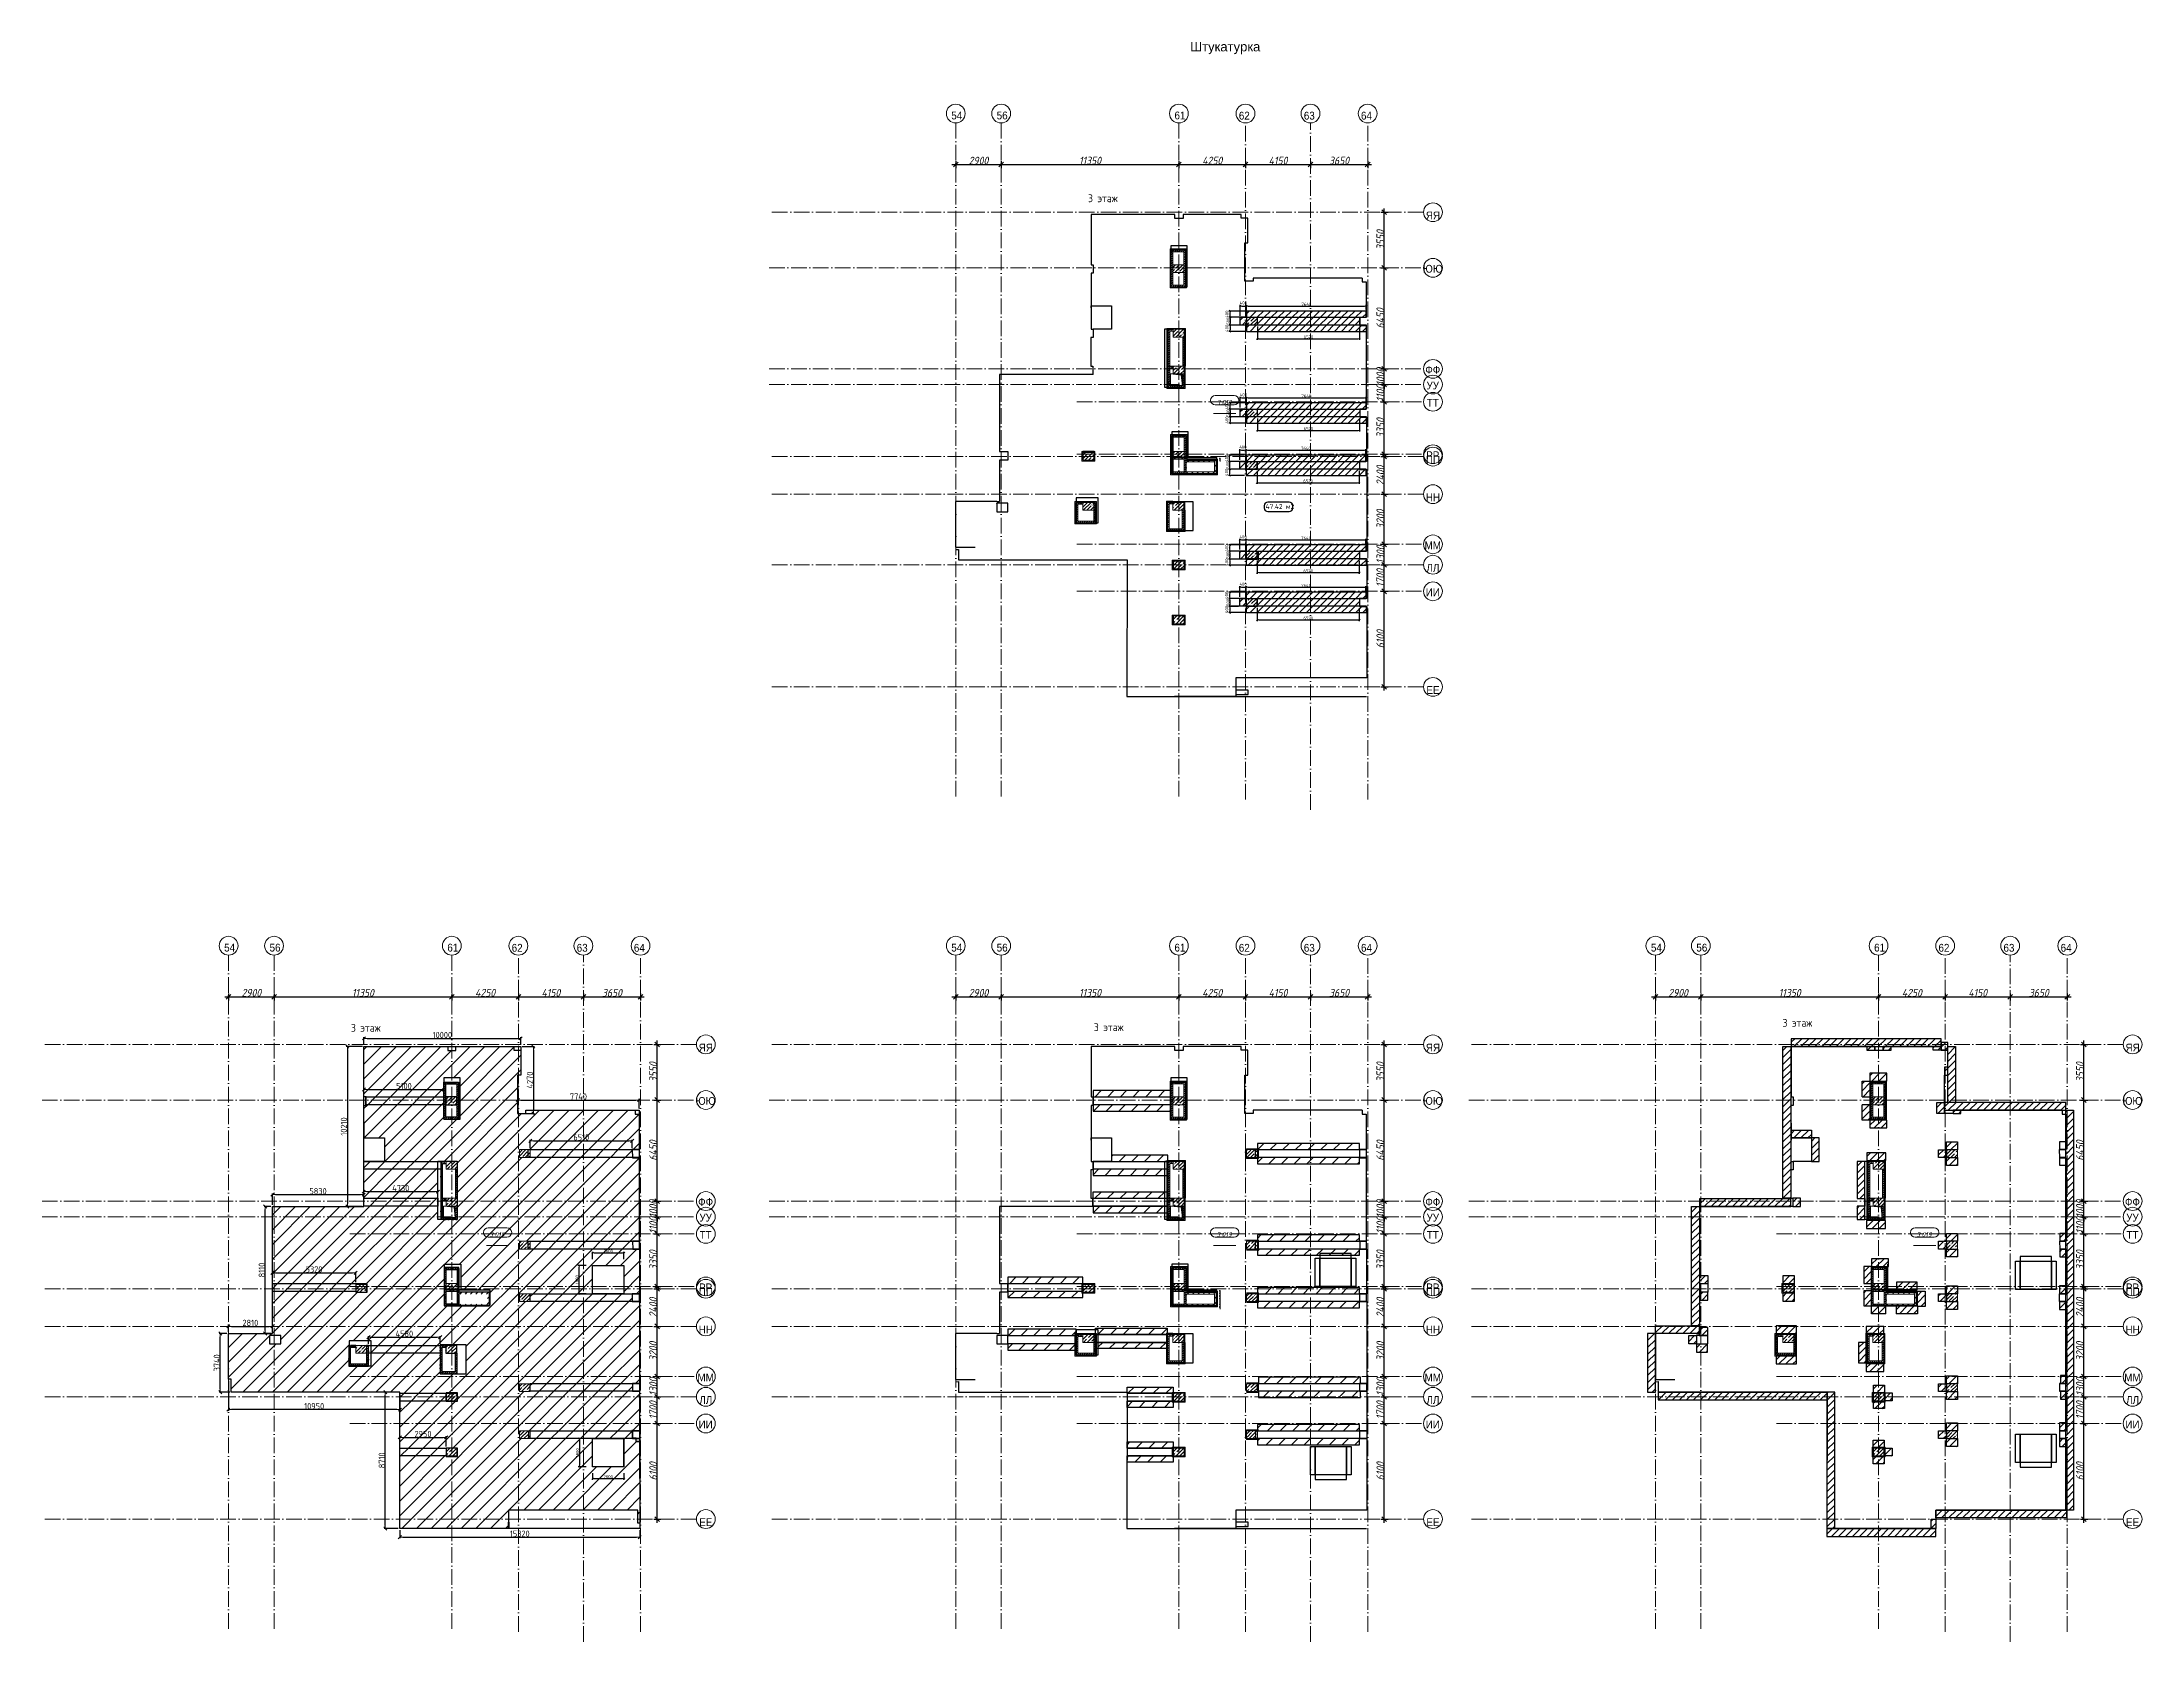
# Model space of a CAD drawing. Header units: millimetres. Extents: x 6277 to 253996, y -115614 to 184496.
# Drawn here: x 6277 to 140352, y 82356 to 184496 of the extents above; entities that cross this region are included whole.
import ezdxf

# ---------------------------------------------------------------- set-up
doc = ezdxf.new("R2010")
doc.units = ezdxf.units.MM
doc.linetypes.add('50_200_ШТРИХ_1Т_ш5_п1_п1_', pattern=[1400, 1000, -200, 0, -200])
for name, color, linetype, lineweight in [('A-ANNO-DIMS', 7, 'Continuous', 9), ('A-WALL', 7, 'Continuous', 5), ('A-WALL-FNSH-1', 7, 'Continuous', 5), ('I-WALL', 7, 'Continuous', 5), ('S-COLS', 7, 'Continuous', 9), ('S-COLS-1', 7, 'Continuous', 5), ('Ограждение', 7, 'Continuous', 9), ('Ограждение-1', 7, 'Continuous', 20), ('Основные линии', 7, 'Continuous', 30), ('Размеры', 7, 'Continuous', 15)]:
    doc.layers.add(name, color=color, linetype=linetype, lineweight=lineweight)
for name, color, linetype, lineweight, true_color in [('A-AREA-IDEN-1', 7, 'Continuous', 9, 0xaaaaaa), ('A-FLOR-1', 7, 'Continuous', 5, 0xc0c0c0), ('I-WALL-15', 7, 'Continuous', 5, 0x787878), ('M-EQPM-1', 7, 'Continuous', 9, 0xaaaaaa), ('M-EQPM-2', 7, 'Continuous', 9, 0xe2e2e2), ('Оси-1', 7, 'Continuous', 20, 0xaaaaaa), ('Оси-2', 7, 'Continuous', 9, 0xaaaaaa), ('Оси-3', 7, '50_200_ШТРИХ_1Т_ш5_п1_п1_', 9, 0xaaaaaa)]:
    doc.layers.add(name, color=color, linetype=linetype, lineweight=lineweight, true_color=true_color)
doc.layers.add('Условные обозначения', color=90, linetype='Continuous')
doc.styles.add('Arial', font='arial.ttf', dxfattribs={"width": 0.9, "height": 500})
doc.styles.add('ISOCPEUR_I', font='isocpeui.ttf', dxfattribs={"height": 300})
doc.styles.add('ISOCPEUR_I_1', font='isocpeui.ttf', dxfattribs={"width": 0.9, "height": 500})
doc.styles.get("Standard").update_dxf_attribs({"font": 'arial.ttf'})
doc.styles.add('СПДС', font='isocpeur.ttf', dxfattribs={"width": 0.9})
doc.dimstyles.new('ISO-2_5_0_9К_БОЛЬШОЙ', dxfattribs={"dimscale": 304.8, "dimtxt": 497.990588, "dimasz": 0.984252, "dimexe": 0.787402, "dimexo": 0, "dimgap": 0, "dimtad": 1, "dimdec": 0, "dimzin": 0, "dimdsep": 46, "dimtxsty": 'ISOCPEUR_I_1', "dimblk1": 'OBLIQUE', "dimblk2": 'OBLIQUE', "dimsah": 1, "dimcen": 0.09, "dimdle": 0.787402, "dimazin": 0, "dimtfac": 1, "dimtdec": 4, "dimtix": 1, "dimtmove": 0, "dimatfit": 3, "dimfxl": 1, "dimtvp": 1, "dimtolj": 1, "dimtzin": 0, "dimarcsym": 2})
doc.dimstyles.new('Больше Размера А3', dxfattribs={"dimtxt": 400, "dimasz": 200, "dimexe": 70, "dimexo": 100, "dimgap": 20, "dimtad": 1, "dimdec": 0, "dimrnd": 10, "dimzin": 0, "dimdsep": 46, "dimtxsty": 'СПДС', "dimblk": 'ARROWHEAD_6', "dimcen": 1, "dimclrd": 256, "dimclre": 256, "dimclrt": 256, "dimazin": 0, "dimtfac": 1, "dimtdec": 0, "dimtmove": 2, "dimatfit": 3, "dimfxl": 1, "dimtolj": 1, "dimtzin": 0, "dimarcsym": 0})
doc.dimstyles.new('Размера А3', dxfattribs={"dimtxt": 200, "dimasz": 100, "dimexe": 70, "dimexo": 100, "dimgap": 20, "dimtad": 1, "dimdec": 0, "dimrnd": 10, "dimzin": 0, "dimdsep": 46, "dimtxsty": 'СПДС', "dimblk": 'ARROWHEAD_6', "dimcen": 1, "dimclrd": 256, "dimclre": 256, "dimclrt": 256, "dimazin": 0, "dimtfac": 1, "dimtdec": 0, "dimtmove": 2, "dimatfit": 3, "dimfxl": 1, "dimtolj": 1, "dimtzin": 0, "dimarcsym": 0})
pattern_1 = [(45, (-56770.6, 34851.68), (-228.0985, 228.0985), []), (45, (-56542.5, 34851.68), (-228.0985, 228.0985), [403.225, -80.645, 6.706, -73.939])]
pattern_2 = [(0, (-56770.59, 34851.68), (406.4, 101.6), [6.706, -298.094, 6.706, -298.094, -1625.6]), (0, (-56770.59, 34851.68), (406.4, 101.6), [-609.6, 6.706, -602.894, 6.706, -298.094, -711.2]), (0, (-56770.59, 34851.68), (406.4, 101.6), [-1524, 6.706, -196.494, 6.706, -501.294]), (120, (-56618.19, 34902.48), (-291.18818, 301.15272), [6.706, -298.094, 6.706, -298.094, -1625.6]), (120, (-56618.19, 34902.48), (-291.18818, 301.15272), [-609.6, 6.706, -602.894, 6.706, -298.094, -711.2]), (120, (-56618.19, 34902.48), (-291.18818, 301.15272), [-1524, 6.706, -196.494, 6.706, -501.294]), (240, (-56567.39, 35105.68), (-115.21182, -402.75272), [6.706, -298.094, 6.706, -298.094, -1625.6]), (240, (-56567.39, 35105.68), (-115.21182, -402.75272), [-609.6, 6.706, -602.894, 6.706, -298.094, -711.2]), (240, (-56567.39, 35105.68), (-115.21182, -402.75272), [-1524, 6.706, -196.494, 6.706, -501.294])]
pattern_3 = [(45, (-56770.59, 34851.68), (-70.71068, 70.71068), [])]
pattern_4 = [(0, (-56796.42, 34972.68), (406.4, 101.6), [6.706, -298.094, 6.706, -298.094, -1625.6]), (0, (-56796.42, 34972.68), (406.4, 101.6), [-609.6, 6.706, -602.894, 6.706, -298.094, -711.2]), (0, (-56796.42, 34972.68), (406.4, 101.6), [-1524, 6.706, -196.494, 6.706, -501.294]), (120, (-56644.02, 35023.48), (-291.18818, 301.15272), [6.706, -298.094, 6.706, -298.094, -1625.6]), (120, (-56644.02, 35023.48), (-291.18818, 301.15272), [-609.6, 6.706, -602.894, 6.706, -298.094, -711.2]), (120, (-56644.02, 35023.48), (-291.18818, 301.15272), [-1524, 6.706, -196.494, 6.706, -501.294]), (240, (-56593.22, 35226.68), (-115.21182, -402.75272), [6.706, -298.094, 6.706, -298.094, -1625.6]), (240, (-56593.22, 35226.68), (-115.21182, -402.75272), [-609.6, 6.706, -602.894, 6.706, -298.094, -711.2]), (240, (-56593.22, 35226.68), (-115.21182, -402.75272), [-1524, 6.706, -196.494, 6.706, -501.294])]
pattern_5 = [(45, (-56796.42, 34972.68), (-70.71068, 70.71068), [])]
pattern_6 = [(0, (-56796.42, 34206.79), (406.4, 101.6), [6.706, -298.094, 6.706, -298.094, -1625.6]), (0, (-56796.42, 34206.79), (406.4, 101.6), [-609.6, 6.706, -602.894, 6.706, -298.094, -711.2]), (0, (-56796.42, 34206.79), (406.4, 101.6), [-1524, 6.706, -196.494, 6.706, -501.294]), (120, (-56644.02, 34257.59), (-291.18818, 301.15272), [6.706, -298.094, 6.706, -298.094, -1625.6]), (120, (-56644.02, 34257.59), (-291.18818, 301.15272), [-609.6, 6.706, -602.894, 6.706, -298.094, -711.2]), (120, (-56644.02, 34257.59), (-291.18818, 301.15272), [-1524, 6.706, -196.494, 6.706, -501.294]), (240, (-56593.22, 34460.79), (-115.21182, -402.75272), [6.706, -298.094, 6.706, -298.094, -1625.6]), (240, (-56593.22, 34460.79), (-115.21182, -402.75272), [-609.6, 6.706, -602.894, 6.706, -298.094, -711.2]), (240, (-56593.22, 34460.79), (-115.21182, -402.75272), [-1524, 6.706, -196.494, 6.706, -501.294])]
pattern_7 = [(45, (-56796.42, 34206.79), (-70.71068, 70.71068), [])]
pattern_8 = [(45, (-56770.59, 34851.68), (-169.70563, 169.70563), [])]
pattern_9 = [(45, (-10346.96, 34851.68), (-228.0985, 228.0985), []), (45, (-10118.86, 34851.68), (-228.0985, 228.0985), [403.225, -80.645, 6.706, -73.939])]
pattern_10 = [(0, (-10346.96, 34851.68), (406.4, 101.6), [6.706, -298.094, 6.706, -298.094, -1625.6]), (0, (-10346.96, 34851.68), (406.4, 101.6), [-609.6, 6.706, -602.894, 6.706, -298.094, -711.2]), (0, (-10346.96, 34851.68), (406.4, 101.6), [-1524, 6.706, -196.494, 6.706, -501.294]), (120, (-10194.56, 34902.48), (-291.18818, 301.15272), [6.706, -298.094, 6.706, -298.094, -1625.6]), (120, (-10194.56, 34902.48), (-291.18818, 301.15272), [-609.6, 6.706, -602.894, 6.706, -298.094, -711.2]), (120, (-10194.56, 34902.48), (-291.18818, 301.15272), [-1524, 6.706, -196.494, 6.706, -501.294]), (240, (-10143.76, 35105.68), (-115.21182, -402.75272), [6.706, -298.094, 6.706, -298.094, -1625.6]), (240, (-10143.76, 35105.68), (-115.21182, -402.75272), [-609.6, 6.706, -602.894, 6.706, -298.094, -711.2]), (240, (-10143.76, 35105.68), (-115.21182, -402.75272), [-1524, 6.706, -196.494, 6.706, -501.294])]
pattern_11 = [(45, (-10346.96, 34851.68), (-70.71068, 70.71068), [])]
pattern_12 = [(0, (-10372.8, 34972.68), (406.4, 101.6), [6.706, -298.094, 6.706, -298.094, -1625.6]), (0, (-10372.8, 34972.68), (406.4, 101.6), [-609.6, 6.706, -602.894, 6.706, -298.094, -711.2]), (0, (-10372.8, 34972.68), (406.4, 101.6), [-1524, 6.706, -196.494, 6.706, -501.294]), (120, (-10220.4, 35023.48), (-291.18818, 301.15272), [6.706, -298.094, 6.706, -298.094, -1625.6]), (120, (-10220.4, 35023.48), (-291.18818, 301.15272), [-609.6, 6.706, -602.894, 6.706, -298.094, -711.2]), (120, (-10220.4, 35023.48), (-291.18818, 301.15272), [-1524, 6.706, -196.494, 6.706, -501.294]), (240, (-10169.6, 35226.68), (-115.21182, -402.75272), [6.706, -298.094, 6.706, -298.094, -1625.6]), (240, (-10169.6, 35226.68), (-115.21182, -402.75272), [-609.6, 6.706, -602.894, 6.706, -298.094, -711.2]), (240, (-10169.6, 35226.68), (-115.21182, -402.75272), [-1524, 6.706, -196.494, 6.706, -501.294])]
pattern_13 = [(45, (-10372.8, 34972.68), (-70.71068, 70.71068), [])]
pattern_14 = [(0, (-10374.66, 34904.68), (406.4, 101.6), [6.706, -298.094, 6.706, -298.094, -1625.6]), (0, (-10374.66, 34904.68), (406.4, 101.6), [-609.6, 6.706, -602.894, 6.706, -298.094, -711.2]), (0, (-10374.66, 34904.68), (406.4, 101.6), [-1524, 6.706, -196.494, 6.706, -501.294]), (120, (-10222.26, 34955.48), (-291.18818, 301.15272), [6.706, -298.094, 6.706, -298.094, -1625.6]), (120, (-10222.26, 34955.48), (-291.18818, 301.15272), [-609.6, 6.706, -602.894, 6.706, -298.094, -711.2]), (120, (-10222.26, 34955.48), (-291.18818, 301.15272), [-1524, 6.706, -196.494, 6.706, -501.294]), (240, (-10171.46, 35158.68), (-115.21182, -402.75272), [6.706, -298.094, 6.706, -298.094, -1625.6]), (240, (-10171.46, 35158.68), (-115.21182, -402.75272), [-609.6, 6.706, -602.894, 6.706, -298.094, -711.2]), (240, (-10171.46, 35158.68), (-115.21182, -402.75272), [-1524, 6.706, -196.494, 6.706, -501.294])]
pattern_15 = [(45, (-10374.66, 34904.68), (-70.71068, 70.71068), [])]
pattern_16 = [(45, (-10346.96, 34851.68), (-169.70563, 169.70563), [])]
pattern_17 = [(45, (34340.6, 34851.68), (-228.0985, 228.0985), []), (45, (34568.68, 34851.68), (-228.0985, 228.0985), [403.225, -80.645, 6.706, -73.939])]
pattern_18 = [(0, (34340.58, 34851.68), (406.4, 101.6), [6.706, -298.094, 6.706, -298.094, -1625.6]), (0, (34340.58, 34851.68), (406.4, 101.6), [-609.6, 6.706, -602.894, 6.706, -298.094, -711.2]), (0, (34340.58, 34851.68), (406.4, 101.6), [-1524, 6.706, -196.494, 6.706, -501.294]), (120, (34492.98, 34902.48), (-291.18818, 301.15272), [6.706, -298.094, 6.706, -298.094, -1625.6]), (120, (34492.98, 34902.48), (-291.18818, 301.15272), [-609.6, 6.706, -602.894, 6.706, -298.094, -711.2]), (120, (34492.98, 34902.48), (-291.18818, 301.15272), [-1524, 6.706, -196.494, 6.706, -501.294]), (240, (34543.78, 35105.68), (-115.21182, -402.75272), [6.706, -298.094, 6.706, -298.094, -1625.6]), (240, (34543.78, 35105.68), (-115.21182, -402.75272), [-609.6, 6.706, -602.894, 6.706, -298.094, -711.2]), (240, (34543.78, 35105.68), (-115.21182, -402.75272), [-1524, 6.706, -196.494, 6.706, -501.294])]
pattern_19 = [(45, (34340.58, 34851.68), (-70.71068, 70.71068), [])]
pattern_20 = [(0, (34314.75, 34972.68), (406.4, 101.6), [6.706, -298.094, 6.706, -298.094, -1625.6]), (0, (34314.75, 34972.68), (406.4, 101.6), [-609.6, 6.706, -602.894, 6.706, -298.094, -711.2]), (0, (34314.75, 34972.68), (406.4, 101.6), [-1524, 6.706, -196.494, 6.706, -501.294]), (120, (34467.15, 35023.48), (-291.18818, 301.15272), [6.706, -298.094, 6.706, -298.094, -1625.6]), (120, (34467.15, 35023.48), (-291.18818, 301.15272), [-609.6, 6.706, -602.894, 6.706, -298.094, -711.2]), (120, (34467.15, 35023.48), (-291.18818, 301.15272), [-1524, 6.706, -196.494, 6.706, -501.294]), (240, (34517.95, 35226.68), (-115.21182, -402.75272), [6.706, -298.094, 6.706, -298.094, -1625.6]), (240, (34517.95, 35226.68), (-115.21182, -402.75272), [-609.6, 6.706, -602.894, 6.706, -298.094, -711.2]), (240, (34517.95, 35226.68), (-115.21182, -402.75272), [-1524, 6.706, -196.494, 6.706, -501.294])]
pattern_21 = [(45, (34314.75, 34972.68), (-70.71068, 70.71068), [])]
pattern_22 = [(0, (34312.88, 34904.68), (406.4, 101.6), [6.706, -298.094, 6.706, -298.094, -1625.6]), (0, (34312.88, 34904.68), (406.4, 101.6), [-609.6, 6.706, -602.894, 6.706, -298.094, -711.2]), (0, (34312.88, 34904.68), (406.4, 101.6), [-1524, 6.706, -196.494, 6.706, -501.294]), (120, (34465.28, 34955.48), (-291.18818, 301.15272), [6.706, -298.094, 6.706, -298.094, -1625.6]), (120, (34465.28, 34955.48), (-291.18818, 301.15272), [-609.6, 6.706, -602.894, 6.706, -298.094, -711.2]), (120, (34465.28, 34955.48), (-291.18818, 301.15272), [-1524, 6.706, -196.494, 6.706, -501.294]), (240, (34516.08, 35158.68), (-115.21182, -402.75272), [6.706, -298.094, 6.706, -298.094, -1625.6]), (240, (34516.08, 35158.68), (-115.21182, -402.75272), [-609.6, 6.706, -602.894, 6.706, -298.094, -711.2]), (240, (34516.08, 35158.68), (-115.21182, -402.75272), [-1524, 6.706, -196.494, 6.706, -501.294])]
pattern_23 = [(45, (34312.88, 34904.68), (-70.71068, 70.71068), [])]
pattern_24 = [(45, (34340.58, 34851.68), (-169.70563, 169.70563), [])]
pattern_25 = [(45, (-10346.96, 87974.26), (-228.0985, 228.0985), []), (45, (-10118.86, 87974.26), (-228.0985, 228.0985), [403.225, -80.645, 6.706, -73.939])]
pattern_26 = [(0, (-10346.96, 87974.26), (406.4, 101.6), [6.706, -298.094, 6.706, -298.094, -1625.6]), (0, (-10346.96, 87974.26), (406.4, 101.6), [-609.6, 6.706, -602.894, 6.706, -298.094, -711.2]), (0, (-10346.96, 87974.26), (406.4, 101.6), [-1524, 6.706, -196.494, 6.706, -501.294]), (120, (-10194.56, 88025.06), (-291.18818, 301.15272), [6.706, -298.094, 6.706, -298.094, -1625.6]), (120, (-10194.56, 88025.06), (-291.18818, 301.15272), [-609.6, 6.706, -602.894, 6.706, -298.094, -711.2]), (120, (-10194.56, 88025.06), (-291.18818, 301.15272), [-1524, 6.706, -196.494, 6.706, -501.294]), (240, (-10143.76, 88228.26), (-115.21182, -402.75272), [6.706, -298.094, 6.706, -298.094, -1625.6]), (240, (-10143.76, 88228.26), (-115.21182, -402.75272), [-609.6, 6.706, -602.894, 6.706, -298.094, -711.2]), (240, (-10143.76, 88228.26), (-115.21182, -402.75272), [-1524, 6.706, -196.494, 6.706, -501.294])]
pattern_27 = [(45, (-10346.96, 87974.26), (-70.71068, 70.71068), [])]
pattern_28 = [(0, (-10372.8, 88095.26), (406.4, 101.6), [6.706, -298.094, 6.706, -298.094, -1625.6]), (0, (-10372.8, 88095.26), (406.4, 101.6), [-609.6, 6.706, -602.894, 6.706, -298.094, -711.2]), (0, (-10372.8, 88095.26), (406.4, 101.6), [-1524, 6.706, -196.494, 6.706, -501.294]), (120, (-10220.4, 88146.06), (-291.18818, 301.15272), [6.706, -298.094, 6.706, -298.094, -1625.6]), (120, (-10220.4, 88146.06), (-291.18818, 301.15272), [-609.6, 6.706, -602.894, 6.706, -298.094, -711.2]), (120, (-10220.4, 88146.06), (-291.18818, 301.15272), [-1524, 6.706, -196.494, 6.706, -501.294]), (240, (-10169.6, 88349.26), (-115.21182, -402.75272), [6.706, -298.094, 6.706, -298.094, -1625.6]), (240, (-10169.6, 88349.26), (-115.21182, -402.75272), [-609.6, 6.706, -602.894, 6.706, -298.094, -711.2]), (240, (-10169.6, 88349.26), (-115.21182, -402.75272), [-1524, 6.706, -196.494, 6.706, -501.294])]
pattern_29 = [(45, (-10372.8, 88095.26), (-70.71068, 70.71068), [])]
pattern_30 = [(0, (-10374.66, 88027.26), (406.4, 101.6), [6.706, -298.094, 6.706, -298.094, -1625.6]), (0, (-10374.66, 88027.26), (406.4, 101.6), [-609.6, 6.706, -602.894, 6.706, -298.094, -711.2]), (0, (-10374.66, 88027.26), (406.4, 101.6), [-1524, 6.706, -196.494, 6.706, -501.294]), (120, (-10222.26, 88078.06), (-291.18818, 301.15272), [6.706, -298.094, 6.706, -298.094, -1625.6]), (120, (-10222.26, 88078.06), (-291.18818, 301.15272), [-609.6, 6.706, -602.894, 6.706, -298.094, -711.2]), (120, (-10222.26, 88078.06), (-291.18818, 301.15272), [-1524, 6.706, -196.494, 6.706, -501.294]), (240, (-10171.46, 88281.26), (-115.21182, -402.75272), [6.706, -298.094, 6.706, -298.094, -1625.6]), (240, (-10171.46, 88281.26), (-115.21182, -402.75272), [-609.6, 6.706, -602.894, 6.706, -298.094, -711.2]), (240, (-10171.46, 88281.26), (-115.21182, -402.75272), [-1524, 6.706, -196.494, 6.706, -501.294])]
pattern_31 = [(45, (-10374.66, 88027.26), (-70.71068, 70.71068), [])]
pattern_32 = [(45, (-10346.96, 87974.26), (-169.70563, 169.70563), [])]

msp = doc.modelspace()

# ---------------------------------------------------------------- texts
at = {"insert": (79579.8, 184495.9), "char_height": 596.81, "attachment_point": 1}
msp.add_mtext_dynamic_manual_height_columns('Штукатурка', width=7804.203, gutter_width=2984, heights=[0], dxfattribs=at)
at = {"layer": 'A-AREA-IDEN-1', "char_height": 300, "width": 900, "attachment_point": 8, "line_spacing_factor": 1.139951, "style": 'ISOCPEUR_I'}
for insert in [(81750.4, 161340.4), (35326.8, 108217.8), (81750.4, 108217.8), (126437.9, 108217.8)]:
    msp.add_mtext('\\pxqc,t8.46667,16.93333,25.4,33.86667,42.33333,50.8,59.26667,67.73333,76.2,84.66667,93.13333,101.6,110.06667,118.53333,127,135.46667,143.93333,152.4,160.86667,169.33333,177.8,186.26667,194.73333,203.2,211.66667,220.13333,228.6,237.06667,245.53333,254,262.46667,270.93333;{3.019}', dxfattribs=dict(at, insert=insert))
at = {"layer": 'Основные линии', "char_height": 500, "attachment_point": 1, "style": 'СПДС'}
for insert in [(73057.7, 174769.4), (117402, 122128.8), (26000.3, 121812.4), (73433.3, 121853.6)]:
    msp.add_mtext_dynamic_manual_height_columns('3 этаж ', width=2291.008, gutter_width=1622.4, heights=[0], dxfattribs=dict(at, insert=insert))
at = {"layer": 'Условные обозначения', "color": 18, "true_color": 0x000000, "insert": (84398.1, 155001.9), "char_height": 313.88, "attachment_point": 1, "style": 'СПДС'}
msp.add_mtext_dynamic_manual_height_columns('47.42 м2', width=7949.383, gutter_width=1121, heights=[0], dxfattribs=at)

# ---------------------------------------------------------------- blocks, each defined once
blk = doc.blocks.new('BSC_Колонна _Прямоугольная - 500х700-V240-АИ_План этажа_Стены_3')
at = {"layer": 'S-COLS-1'}
h = blk.add_hatch(dxfattribs=at)
h.set_pattern_fill('FP_168', color=256, style=0, pattern_type=2)
h.set_pattern_definition([(315, (-64381.04, 93900), (228.0985, 228.0985), []), (315, (-64381.04, 93671.9), (228.0985, 228.0985), [403.225, -80.645, 6.706, -73.939])])
h.paths.add_polyline_path([(-250, 350), (-250, -350), (250, -350), (250, 350), (-17, 350)])
for p, q in [((250, 350), (-250, 350)), ((-250, 350), (-250, -350)), ((250, -350), (250, 350)), ((-250, -350), (250, -350))]:
    blk.add_line(p, q, dxfattribs=at)
blk = doc.blocks.new('BSC_Колонна _Прямоугольная - 500х700-V241-АИ_План этажа_Стены_3')
at = {"layer": 'S-COLS-1'}
h = blk.add_hatch(dxfattribs=at)
h.set_pattern_fill('FP_169', color=256, style=0, pattern_type=2)
h.set_pattern_definition([(315, (-70131.04, 93900), (228.0985, 228.0985), []), (315, (-70131.04, 93671.9), (228.0985, 228.0985), [403.225, -80.645, 6.706, -73.939])])
h.paths.add_polyline_path([(-250, 350), (-250, -350), (250, -350), (250, 350), (-103, 350)])
for p, q in [((250, 350), (-250, 350)), ((-250, 350), (-250, -350)), ((250, -350), (250, 350)), ((-250, -350), (250, -350))]:
    blk.add_line(p, q, dxfattribs=at)
blk = doc.blocks.new('BSC_Колонна _Прямоугольная - 500х700-V242-АИ_План этажа_Стены_3')
at = {"layer": 'S-COLS-1'}
h = blk.add_hatch(dxfattribs=at)
h.set_pattern_fill('FP_170', color=256, style=0, pattern_type=2)
h.set_pattern_definition([(315, (-73481.04, 93900), (228.0985, 228.0985), []), (315, (-73481.04, 93671.9), (228.0985, 228.0985), [403.225, -80.645, 6.706, -73.939])])
h.paths.add_polyline_path([(-250, 350), (-250, -350), (250, -350), (250, 350), (86, 350)])
for p, q in [((250, 350), (-250, 350)), ((-250, 350), (-250, -350)), ((250, -350), (250, 350)), ((-250, -350), (250, -350))]:
    blk.add_line(p, q, dxfattribs=at)
blk = doc.blocks.new('BSC_Колонна _Прямоугольная - 500х700-V245-АИ_План этажа_Стены_3')
at = {"layer": 'S-COLS-1'}
h = blk.add_hatch(dxfattribs=at)
h.set_pattern_fill('FP_173', color=256, style=0, pattern_type=2)
h.set_pattern_definition([(315, (-79331.04, 93900), (228.0985, 228.0985), []), (315, (-79331.04, 93671.9), (228.0985, 228.0985), [403.225, -80.645, 6.706, -73.939])])
h.paths.add_polyline_path([(-250, 350), (-250, -350), (250, -350), (250, 350), (-101, 350)])
for p, q in [((250, 350), (-250, 350)), ((-250, 350), (-250, -350)), ((250, -350), (250, 350)), ((-250, -350), (250, -350))]:
    blk.add_line(p, q, dxfattribs=at)
blk = doc.blocks.new('BSC_Колонна _Прямоугольная - 500х700-V252-АИ_План этажа_Стены_3')
at = {"layer": 'S-COLS-1'}
h = blk.add_hatch(dxfattribs=at)
h.set_pattern_fill('FP_180', color=256, style=0, pattern_type=2)
h.set_pattern_definition([(315, (-61381.04, 93900), (228.0985, 228.0985), []), (315, (-61381.04, 93671.9), (228.0985, 228.0985), [403.225, -80.645, 6.706, -73.939])])
h.paths.add_polyline_path([(-250, 350), (-250, -350), (250, -350), (250, 350), (152, 350)])
for p, q in [((250, 350), (-250, 350)), ((-250, 350), (-250, -350)), ((250, -350), (250, 350)), ((-250, -350), (250, -350))]:
    blk.add_line(p, q, dxfattribs=at)
blk = doc.blocks.new('BSC_Колонна _Прямоугольная - 500х700-V299-АИ_План этажа_Стены_3')
at = {"layer": 'S-COLS-1'}
h = blk.add_hatch(dxfattribs=at)
h.set_pattern_fill('FP_205', color=256, style=0, pattern_type=2)
h.set_pattern_definition([(315, (-66830.7, 83450), (228.0985, 228.0985), []), (315, (-66830.7, 83221.9), (228.0985, 228.0985), [403.225, -80.645, 6.706, -73.939])])
h.paths.add_polyline_path([(-250, 350), (-250, -350), (250, -350), (250, 350)])
for p, q in [((250, 350), (-250, 350)), ((-250, 350), (-250, -350)), ((250, -350), (250, 350)), ((-250, -350), (250, -350))]:
    blk.add_line(p, q, dxfattribs=at)
blk = doc.blocks.new('BSC_Колонна _Прямоугольная - 500х700-V301-АИ_План этажа_Стены_3')
at = {"layer": 'S-COLS-1'}
h = blk.add_hatch(dxfattribs=at)
h.set_pattern_fill('FP_207', color=256, style=0, pattern_type=2)
h.set_pattern_definition([(315, (-70130.7, 83450), (228.0985, 228.0985), []), (315, (-70130.7, 83221.9), (228.0985, 228.0985), [403.225, -80.645, 6.706, -73.939])])
h.paths.add_polyline_path([(-250, 234), (-250, -350), (250, -350), (250, 350), (-250, 350)])
for p, q in [((250, 350), (-250, 350)), ((-250, 350), (-250, -350)), ((250, -350), (250, 350)), ((-250, -350), (250, -350))]:
    blk.add_line(p, q, dxfattribs=at)
blk = doc.blocks.new('BSC_Колонна _Прямоугольная - 500х700-V302-АИ_План этажа_Стены_3')
at = {"layer": 'S-COLS-1'}
h = blk.add_hatch(dxfattribs=at)
h.set_pattern_fill('FP_208', color=256, style=0, pattern_type=2)
h.set_pattern_definition([(315, (-70130.7, 89200), (228.0985, 228.0985), []), (315, (-70130.7, 88971.9), (228.0985, 228.0985), [403.225, -80.645, 6.706, -73.939])])
h.paths.add_polyline_path([(-250, 350), (-250, -350), (250, -350), (250, 350), (-103, 350)])
for p, q in [((250, 350), (-250, 350)), ((-250, 350), (-250, -350)), ((250, -350), (250, 350)), ((-250, -350), (250, -350))]:
    blk.add_line(p, q, dxfattribs=at)
blk = doc.blocks.new('BSC_Колонна _Прямоугольная - 500х700-V304-АИ_План этажа_Стены_3')
at = {"layer": 'S-COLS-1'}
h = blk.add_hatch(dxfattribs=at)
h.set_pattern_fill('FP_210', color=256, style=0, pattern_type=2)
h.set_pattern_definition([(315, (-75580.7, 89200), (228.0985, 228.0985), []), (315, (-75580.7, 88971.9), (228.0985, 228.0985), [403.225, -80.645, 6.706, -73.939])])
h.paths.add_polyline_path([(-250, 350), (-250, -350), (250, -350), (250, 350), (110, 350)])
for p, q in [((250, 350), (-250, 350)), ((250, -350), (250, 350)), ((-250, -230), (-250, -350)), ((-250, -350), (250, -350))]:
    blk.add_line(p, q, dxfattribs=at)
blk = doc.blocks.new('BSC_Колонна _Прямоугольная - 500х700-V305-АИ_План этажа_Стены_3')
at = {"layer": 'S-COLS-1'}
h = blk.add_hatch(dxfattribs=at)
h.set_pattern_fill('FP_211', color=256, style=0, pattern_type=2)
h.set_pattern_definition([(315, (-77930.7, 89200), (228.0985, 228.0985), []), (315, (-77930.7, 88971.9), (228.0985, 228.0985), [403.225, -80.645, 6.706, -73.939])])
h.paths.add_polyline_path([(-250, 350), (-250, -350), (250, -350), (250, 350)])
for p, q in [((250, 350), (-250, 350)), ((-250, 350), (-250, -350)), ((250, -350), (250, 350)), ((-250, -350), (250, -350))]:
    blk.add_line(p, q, dxfattribs=at)
blk = doc.blocks.new('Канал вертикальный прямоугольный - Шахта - значок проема-24087406-АИ_План этажа_Стены_3')
at = {"layer": 'M-EQPM-2'}
blk.add_hatch(color=256, dxfattribs=at).paths.add_polyline_path([(375, 375), (-375, 375), (-375, -375), (-300, 300)])
at = {"layer": 'M-EQPM-1'}
for p, q in [((-375, -375), (-375, 375)), ((-375, 375), (375, 375)), ((-300, 300), (-375, -375)), ((-300, 300), (375, 375)), ((375, 375), (375, -375)), ((375, -375), (-375, -375))]:
    blk.add_line(p, q, dxfattribs=at)
blk = doc.blocks.new('AAR_СКБ_Марка_помещения_1_5 ммп - Номер _ Площадь-27962135-АИ_План этажа_Стены_3')
at = {"layer": 'A-AREA-IDEN-1'}
for p, q in [((-2.99, 3), (3.01, 3)), ((-2.99, 0), (3.01, 0)), ((-3.53, -2.69), (3.53, -2.69))]:
    blk.add_line(p, q, dxfattribs=at)
for centre, start, end in [((-2.99, 1.5), 90, 270), ((3.01, 1.5), 270, 90)]:
    blk.add_arc(centre, 1.5, start, end, dxfattribs=at)
blk = doc.blocks.new('Ось сетки - Круг_Ø6_00__ISO-2_5_0_9K_-17386508-АИ_План этажа_Стены_3')
at = {"layer": 'Оси-1'}
blk.add_circle((0, 0), 3, dxfattribs=at)
blk = doc.blocks.new('_Oblique')
at = {"color": 0, "linetype": 'ByBlock', "lineweight": -2}
blk.add_line((-0.5, -0.5), (0.5, 0.5), dxfattribs=at)
blk = doc.blocks.new('*D31')
at = {"layer": 'A-ANNO-DIMS', "color": 0, "lineweight": -2, "transparency": 16777216}
for p, q in [((45551, 89966), (45551, 96546)), ((45339, 96306), (45791, 96306)), ((45339, 90206), (45791, 90206))]:
    blk.add_line(p, q, dxfattribs=at)
at = {"layer": 'Defpoints', "color": 0, "transparency": 16777216}
for p in [(45339, 96306), (45551, 96306), (45339, 90206)]:
    blk.add_point(p, dxfattribs=at)
at = {"layer": 'A-ANNO-DIMS', "color": 0, "lineweight": -2, "transparency": 16777216, "xscale": 300, "yscale": 300, "zscale": 300}
for p, rotation in [((45551, 96306), 90), ((45551, 90206), 270)]:
    blk.add_blockref('_Oblique', p, dxfattribs=dict(at, rotation=rotation))
at = {"layer": 'A-ANNO-DIMS', "color": 0, "transparency": 16777216, "insert": (45301, 93256), "char_height": 500, "width": 1402.04, "attachment_point": 5, "rotation": 90, "style": 'ISOCPEUR_I_1'}
blk.add_mtext('\\A1;6100', dxfattribs=at)
blk = doc.blocks.new('*D32')
at = {"layer": 'A-ANNO-DIMS', "color": 0, "lineweight": -2, "transparency": 16777216}
for p, q in [((45339, 98006), (45791, 98006)), ((45551, 96066), (45551, 98246)), ((45339, 96306), (45791, 96306))]:
    blk.add_line(p, q, dxfattribs=at)
at = {"layer": 'Defpoints', "color": 0, "transparency": 16777216}
for p in [(45339, 98006), (45551, 98006), (45339, 96306)]:
    blk.add_point(p, dxfattribs=at)
at = {"layer": 'A-ANNO-DIMS', "color": 0, "lineweight": -2, "transparency": 16777216, "xscale": 300, "yscale": 300, "zscale": 300}
for p, rotation in [((45551, 98006), 90), ((45551, 96306), 270)]:
    blk.add_blockref('_Oblique', p, dxfattribs=dict(at, rotation=rotation))
at = {"layer": 'A-ANNO-DIMS', "color": 0, "transparency": 16777216, "insert": (45298, 97156), "char_height": 500, "width": 1402.04, "attachment_point": 5, "rotation": 90, "style": 'ISOCPEUR_I_1'}
blk.add_mtext('\\A1;1700', dxfattribs=at)
blk = doc.blocks.new('*D33')
at = {"layer": 'A-ANNO-DIMS', "color": 0, "lineweight": -2, "transparency": 16777216}
for p, q in [((45339, 99306), (45791, 99306)), ((45551, 97766), (45551, 99546)), ((45339, 98006), (45791, 98006))]:
    blk.add_line(p, q, dxfattribs=at)
at = {"layer": 'Defpoints', "color": 0, "transparency": 16777216}
for p in [(45339, 99306), (45551, 99306), (45339, 98006)]:
    blk.add_point(p, dxfattribs=at)
at = {"layer": 'A-ANNO-DIMS', "color": 0, "lineweight": -2, "transparency": 16777216, "xscale": 300, "yscale": 300, "zscale": 300}
for p, rotation in [((45551, 99306), 90), ((45551, 98006), 270)]:
    blk.add_blockref('_Oblique', p, dxfattribs=dict(at, rotation=rotation))
at = {"layer": 'A-ANNO-DIMS', "color": 0, "transparency": 16777216, "insert": (45301, 98656), "char_height": 500, "width": 1402.04, "attachment_point": 5, "rotation": 90, "style": 'ISOCPEUR_I_1'}
blk.add_mtext('\\A1;1300', dxfattribs=at)
blk = doc.blocks.new('*D34')
at = {"layer": 'A-ANNO-DIMS', "color": 0, "lineweight": -2, "transparency": 16777216}
for p, q in [((45339, 102506), (45791, 102506)), ((45551, 99066), (45551, 102746)), ((45339, 99306), (45791, 99306))]:
    blk.add_line(p, q, dxfattribs=at)
at = {"layer": 'Defpoints', "color": 0, "transparency": 16777216}
for p in [(45339, 102506), (45551, 102506), (45339, 99306)]:
    blk.add_point(p, dxfattribs=at)
at = {"layer": 'A-ANNO-DIMS', "color": 0, "lineweight": -2, "transparency": 16777216, "xscale": 300, "yscale": 300, "zscale": 300}
for p, rotation in [((45551, 102506), 90), ((45551, 99306), 270)]:
    blk.add_blockref('_Oblique', p, dxfattribs=dict(at, rotation=rotation))
at = {"layer": 'A-ANNO-DIMS', "color": 0, "transparency": 16777216, "insert": (45301, 100906), "char_height": 500, "width": 1516.96, "attachment_point": 5, "rotation": 90, "style": 'ISOCPEUR_I_1'}
blk.add_mtext('\\A1;3200', dxfattribs=at)
blk = doc.blocks.new('*D35')
at = {"layer": 'A-ANNO-DIMS', "color": 0, "lineweight": -2, "transparency": 16777216}
for p, q in [((45339, 104906), (45791, 104906)), ((45551, 102266), (45551, 105146)), ((45339, 102506), (45791, 102506))]:
    blk.add_line(p, q, dxfattribs=at)
at = {"layer": 'Defpoints', "color": 0, "transparency": 16777216}
for p in [(45339, 104906), (45551, 104906), (45339, 102506)]:
    blk.add_point(p, dxfattribs=at)
at = {"layer": 'A-ANNO-DIMS', "color": 0, "lineweight": -2, "transparency": 16777216, "xscale": 300, "yscale": 300, "zscale": 300}
for p, rotation in [((45551, 104906), 90), ((45551, 102506), 270)]:
    blk.add_blockref('_Oblique', p, dxfattribs=dict(at, rotation=rotation))
at = {"layer": 'A-ANNO-DIMS', "color": 0, "transparency": 16777216, "insert": (45301, 103706), "char_height": 500, "width": 1562.92, "attachment_point": 5, "rotation": 90, "style": 'ISOCPEUR_I_1'}
blk.add_mtext('\\A1;2400', dxfattribs=at)
blk = doc.blocks.new('*D36')
at = {"layer": 'A-ANNO-DIMS', "color": 0, "lineweight": -2, "transparency": 16777216}
for p, q in [((45551, 104816), (45551, 108646)), ((45339, 108406), (45791, 108406)), ((45339, 105056), (45791, 105056))]:
    blk.add_line(p, q, dxfattribs=at)
at = {"layer": 'Defpoints', "color": 0, "transparency": 16777216}
for p in [(45339, 108406), (45551, 108406), (45339, 105056)]:
    blk.add_point(p, dxfattribs=at)
at = {"layer": 'A-ANNO-DIMS', "color": 0, "lineweight": -2, "transparency": 16777216, "xscale": 300, "yscale": 300, "zscale": 300}
for p, rotation in [((45551, 108406), 90), ((45551, 105056), 270)]:
    blk.add_blockref('_Oblique', p, dxfattribs=dict(at, rotation=rotation))
at = {"layer": 'A-ANNO-DIMS', "color": 0, "transparency": 16777216, "insert": (45301, 106731), "char_height": 500, "width": 1516.96, "attachment_point": 5, "rotation": 90, "style": 'ISOCPEUR_I_1'}
blk.add_mtext('\\A1;3350', dxfattribs=at)
blk = doc.blocks.new('*D37')
at = {"layer": 'A-ANNO-DIMS', "color": 0, "lineweight": -2, "transparency": 16777216}
for p, q in [((45339, 109506), (45791, 109506)), ((45551, 108166), (45551, 109746)), ((45339, 108406), (45791, 108406))]:
    blk.add_line(p, q, dxfattribs=at)
at = {"layer": 'Defpoints', "color": 0, "transparency": 16777216}
for p in [(45339, 109506), (45551, 109506), (45339, 108406)]:
    blk.add_point(p, dxfattribs=at)
at = {"layer": 'A-ANNO-DIMS', "color": 0, "lineweight": -2, "transparency": 16777216, "xscale": 300, "yscale": 300, "zscale": 300}
for p, rotation in [((45551, 109506), 90), ((45551, 108406), 270)]:
    blk.add_blockref('_Oblique', p, dxfattribs=dict(at, rotation=rotation))
at = {"layer": 'A-ANNO-DIMS', "color": 0, "transparency": 16777216, "insert": (45301, 108956), "char_height": 500, "width": 1287.11, "attachment_point": 5, "rotation": 90, "style": 'ISOCPEUR_I_1'}
blk.add_mtext('\\A1;1100', dxfattribs=at)
blk = doc.blocks.new('*D38')
at = {"layer": 'A-ANNO-DIMS', "color": 0, "lineweight": -2, "transparency": 16777216}
for p, q in [((45339, 110506), (45791, 110506)), ((45551, 110506), (45551, 110806)), ((45551, 109506), (45551, 110506)), ((45339, 109506), (45791, 109506)), ((45551, 109506), (45551, 109206))]:
    blk.add_line(p, q, dxfattribs=at)
at = {"layer": 'Defpoints', "color": 0, "transparency": 16777216}
for p in [(45339, 110506), (45551, 110506), (45339, 109506)]:
    blk.add_point(p, dxfattribs=at)
at = {"layer": 'A-ANNO-DIMS', "color": 0, "lineweight": -2, "transparency": 16777216, "xscale": 300, "yscale": 300, "zscale": 300}
for p, rotation in [((45551, 110506), 270), ((45551, 109506), 90)]:
    blk.add_blockref('_Oblique', p, dxfattribs=dict(at, rotation=rotation))
at = {"layer": 'A-ANNO-DIMS', "color": 0, "transparency": 16777216, "insert": (45301, 110006), "char_height": 500, "width": 1402.04, "attachment_point": 5, "rotation": 90, "style": 'ISOCPEUR_I_1'}
blk.add_mtext('\\A1;1000', dxfattribs=at)
blk = doc.blocks.new('*D39')
at = {"layer": 'A-ANNO-DIMS', "color": 0, "lineweight": -2, "transparency": 16777216}
for p, q in [((45339, 116955), (45791, 116955)), ((45551, 110266), (45551, 117195)), ((45339, 110506), (45791, 110506))]:
    blk.add_line(p, q, dxfattribs=at)
at = {"layer": 'Defpoints', "color": 0, "transparency": 16777216}
for p in [(45339, 116955), (45551, 116955), (45339, 110506)]:
    blk.add_point(p, dxfattribs=at)
at = {"layer": 'A-ANNO-DIMS', "color": 0, "lineweight": -2, "transparency": 16777216, "xscale": 300, "yscale": 300, "zscale": 300}
for p, rotation in [((45551, 116955), 90), ((45551, 110506), 270)]:
    blk.add_blockref('_Oblique', p, dxfattribs=dict(at, rotation=rotation))
at = {"layer": 'A-ANNO-DIMS', "color": 0, "transparency": 16777216, "insert": (45301, 113731), "char_height": 500, "width": 1562.92, "attachment_point": 5, "rotation": 90, "style": 'ISOCPEUR_I_1'}
blk.add_mtext('\\A1;6450', dxfattribs=at)
blk = doc.blocks.new('*D40')
at = {"layer": 'A-ANNO-DIMS', "color": 0, "lineweight": -2, "transparency": 16777216}
for p, q in [((45551, 116715), (45551, 120746)), ((45339, 120506), (45791, 120506)), ((45339, 116955), (45791, 116955))]:
    blk.add_line(p, q, dxfattribs=at)
at = {"layer": 'Defpoints', "color": 0, "transparency": 16777216}
for p in [(45339, 120506), (45551, 120506), (45339, 116955)]:
    blk.add_point(p, dxfattribs=at)
at = {"layer": 'A-ANNO-DIMS', "color": 0, "lineweight": -2, "transparency": 16777216, "xscale": 300, "yscale": 300, "zscale": 300}
for p, rotation in [((45551, 120506), 90), ((45551, 116955), 270)]:
    blk.add_blockref('_Oblique', p, dxfattribs=dict(at, rotation=rotation))
at = {"layer": 'A-ANNO-DIMS', "color": 0, "transparency": 16777216, "insert": (45301, 118731), "char_height": 500, "width": 1516.96, "attachment_point": 5, "rotation": 90, "style": 'ISOCPEUR_I_1'}
blk.add_mtext('\\A1;3550', dxfattribs=at)
blk = doc.blocks.new('*D41')
at = {"layer": 'A-ANNO-DIMS', "color": 0, "lineweight": -2, "transparency": 16777216}
for p, q in [((17951, 123550), (21331, 123550)), ((18191, 123762), (18191, 123310)), ((21091, 123762), (21091, 123310))]:
    blk.add_line(p, q, dxfattribs=at)
at = {"layer": 'Defpoints', "color": 0, "transparency": 16777216}
for p in [(18191, 123762), (21091, 123762), (21091, 123550)]:
    blk.add_point(p, dxfattribs=at)
at = {"layer": 'A-ANNO-DIMS', "color": 0, "lineweight": -2, "transparency": 16777216, "xscale": 300, "yscale": 300, "zscale": 300, "rotation": 180}
blk.add_blockref('_Oblique', (18191, 123550), dxfattribs=at)
at = {"layer": 'A-ANNO-DIMS', "color": 0, "lineweight": -2, "transparency": 16777216, "xscale": 300, "yscale": 300, "zscale": 300}
blk.add_blockref('_Oblique', (21091, 123550), dxfattribs=at)
at = {"layer": 'A-ANNO-DIMS', "color": 0, "transparency": 16777216, "insert": (19641, 123800), "char_height": 500, "width": 1516.96, "attachment_point": 5, "style": 'ISOCPEUR_I_1'}
blk.add_mtext('\\A1;2900', dxfattribs=at)
blk = doc.blocks.new('*D42')
at = {"layer": 'A-ANNO-DIMS', "color": 0, "lineweight": -2, "transparency": 16777216}
for p, q in [((20851, 123550), (32681, 123550)), ((21091, 123762), (21091, 123310)), ((32441, 123762), (32441, 123310))]:
    blk.add_line(p, q, dxfattribs=at)
at = {"layer": 'Defpoints', "color": 0, "transparency": 16777216}
for p in [(21091, 123762), (32441, 123762), (32441, 123550)]:
    blk.add_point(p, dxfattribs=at)
at = {"layer": 'A-ANNO-DIMS', "color": 0, "lineweight": -2, "transparency": 16777216, "xscale": 300, "yscale": 300, "zscale": 300, "rotation": 180}
blk.add_blockref('_Oblique', (21091, 123550), dxfattribs=at)
at = {"layer": 'A-ANNO-DIMS', "color": 0, "lineweight": -2, "transparency": 16777216, "xscale": 300, "yscale": 300, "zscale": 300}
blk.add_blockref('_Oblique', (32441, 123550), dxfattribs=at)
at = {"layer": 'A-ANNO-DIMS', "color": 0, "transparency": 16777216, "insert": (26766, 123800), "char_height": 500, "width": 1666.35, "attachment_point": 5, "style": 'ISOCPEUR_I_1'}
blk.add_mtext('\\A1;11350', dxfattribs=at)
blk = doc.blocks.new('*D43')
at = {"layer": 'A-ANNO-DIMS', "color": 0, "lineweight": -2, "transparency": 16777216}
for p, q in [((32201, 123550), (36931, 123550)), ((32441, 123762), (32441, 123310)), ((36691, 123762), (36691, 123310))]:
    blk.add_line(p, q, dxfattribs=at)
at = {"layer": 'Defpoints', "color": 0, "transparency": 16777216}
for p in [(32441, 123762), (36691, 123762), (36691, 123550)]:
    blk.add_point(p, dxfattribs=at)
at = {"layer": 'A-ANNO-DIMS', "color": 0, "lineweight": -2, "transparency": 16777216, "xscale": 300, "yscale": 300, "zscale": 300, "rotation": 180}
blk.add_blockref('_Oblique', (32441, 123550), dxfattribs=at)
at = {"layer": 'A-ANNO-DIMS', "color": 0, "lineweight": -2, "transparency": 16777216, "xscale": 300, "yscale": 300, "zscale": 300}
blk.add_blockref('_Oblique', (36691, 123550), dxfattribs=at)
at = {"layer": 'A-ANNO-DIMS', "color": 0, "transparency": 16777216, "insert": (34566, 123800), "char_height": 500, "width": 1562.92, "attachment_point": 5, "style": 'ISOCPEUR_I_1'}
blk.add_mtext('\\A1;4250', dxfattribs=at)
blk = doc.blocks.new('*D44')
at = {"layer": 'A-ANNO-DIMS', "color": 0, "lineweight": -2, "transparency": 16777216}
for p, q in [((36451, 123550), (41081, 123550)), ((36691, 123762), (36691, 123310)), ((40841, 123762), (40841, 123310))]:
    blk.add_line(p, q, dxfattribs=at)
at = {"layer": 'Defpoints', "color": 0, "transparency": 16777216}
for p in [(36691, 123762), (40841, 123762), (40841, 123550)]:
    blk.add_point(p, dxfattribs=at)
at = {"layer": 'A-ANNO-DIMS', "color": 0, "lineweight": -2, "transparency": 16777216, "xscale": 300, "yscale": 300, "zscale": 300, "rotation": 180}
blk.add_blockref('_Oblique', (36691, 123550), dxfattribs=at)
at = {"layer": 'A-ANNO-DIMS', "color": 0, "lineweight": -2, "transparency": 16777216, "xscale": 300, "yscale": 300, "zscale": 300}
blk.add_blockref('_Oblique', (40841, 123550), dxfattribs=at)
at = {"layer": 'A-ANNO-DIMS', "color": 0, "transparency": 16777216, "insert": (38766, 123800), "char_height": 500, "width": 1448, "attachment_point": 5, "style": 'ISOCPEUR_I_1'}
blk.add_mtext('\\A1;4150', dxfattribs=at)
blk = doc.blocks.new('*D45')
at = {"layer": 'A-ANNO-DIMS', "color": 0, "lineweight": -2, "transparency": 16777216}
for p, q in [((40601, 123550), (44731, 123550)), ((40841, 123762), (40841, 123310)), ((44491, 123762), (44491, 123310))]:
    blk.add_line(p, q, dxfattribs=at)
at = {"layer": 'Defpoints', "color": 0, "transparency": 16777216}
for p in [(40841, 123762), (44491, 123762), (44491, 123550)]:
    blk.add_point(p, dxfattribs=at)
at = {"layer": 'A-ANNO-DIMS', "color": 0, "lineweight": -2, "transparency": 16777216, "xscale": 300, "yscale": 300, "zscale": 300, "rotation": 180}
blk.add_blockref('_Oblique', (40841, 123550), dxfattribs=at)
at = {"layer": 'A-ANNO-DIMS', "color": 0, "lineweight": -2, "transparency": 16777216, "xscale": 300, "yscale": 300, "zscale": 300}
blk.add_blockref('_Oblique', (44491, 123550), dxfattribs=at)
at = {"layer": 'A-ANNO-DIMS', "color": 0, "transparency": 16777216, "insert": (42666, 123800), "char_height": 500, "width": 1516.96, "attachment_point": 5, "style": 'ISOCPEUR_I_1'}
blk.add_mtext('\\A1;3650', dxfattribs=at)
blk = doc.blocks.new('О_Балясина_Труба_ГОСТ 86452 - О_Балясина_Труба_ГОСТ 8645-68 2-26159581-АИ_План этажа_Стены_3')
at = {"layer": 'Ограждение-1'}
for p, q in [((10, 20), (-10, 20)), ((-10, 20), (-10, -20)), ((-7, -17), (-7, 17)), ((-7, 17), (7, 17)), ((7, 17), (7, -17)), ((10, -20), (10, 20)), ((-10, -20), (10, -20)), ((7, -17), (-7, -17))]:
    blk.add_line(p, q, dxfattribs=at)
blk = doc.blocks.new('ARROWHEAD_6')
at = {"color": 0, "linetype": 'Continuous'}
for p, q in [((0, 0), (-1, 0)), ((-0.5, -0.5), (0.5, 0.5))]:
    blk.add_line(p, q, dxfattribs=at)
blk = doc.blocks.new('*D54')
at = {"layer": 'Defpoints', "color": 0, "transparency": 16777216}
for p in [(82125, 167322), (83177, 167322), (83177, 166924)]:
    blk.add_point(p, dxfattribs=at)
at = {"layer": 'Размеры', "lineweight": -2, "transparency": 16777216}
for p, q in [((83077, 167322), (82055, 167322)), ((83077, 166924), (82055, 166924)), ((82125, 167024), (82125, 167222))]:
    blk.add_line(p, q, dxfattribs=at)
at = {"layer": 'Размеры', "lineweight": -2, "transparency": 16777216, "xscale": 100, "yscale": 100, "zscale": 100}
for p, rotation in [((82125, 167322), 90), ((82125, 166924), 270)]:
    blk.add_blockref('ARROWHEAD_6', p, dxfattribs=dict(at, rotation=rotation))
at = {"layer": 'Размеры', "transparency": 16777216, "insert": (81925, 167123), "char_height": 200, "attachment_point": 5, "rotation": 90, "style": 'СПДС'}
blk.add_mtext('\\A1;400', dxfattribs=at)
blk = doc.blocks.new('*D55')
at = {"layer": 'Defpoints', "color": 0, "transparency": 16777216}
for p in [(83177, 167638), (82777, 166924), (83177, 166910)]:
    blk.add_point(p, dxfattribs=at)
at = {"layer": 'Размеры', "lineweight": -2, "transparency": 16777216}
for p, q in [((82777, 167024), (82777, 167708)), ((82877, 167638), (83077, 167638)), ((83177, 167010), (83177, 167708))]:
    blk.add_line(p, q, dxfattribs=at)
at = {"layer": 'Размеры', "lineweight": -2, "transparency": 16777216, "xscale": 100, "yscale": 100, "zscale": 100, "rotation": 180}
blk.add_blockref('ARROWHEAD_6', (82777, 167638), dxfattribs=at)
at = {"layer": 'Размеры', "lineweight": -2, "transparency": 16777216, "xscale": 100, "yscale": 100, "zscale": 100}
blk.add_blockref('ARROWHEAD_6', (83177, 167638), dxfattribs=at)
at = {"layer": 'Размеры', "transparency": 16777216, "insert": (82977, 167838), "char_height": 200, "attachment_point": 5, "style": 'СПДС'}
blk.add_mtext('\\A1;400', dxfattribs=at)
blk = doc.blocks.new('*D56')
at = {"layer": 'Defpoints', "color": 0, "transparency": 16777216}
for p in [(83177, 166424), (82125, 166024), (83177, 166024)]:
    blk.add_point(p, dxfattribs=at)
at = {"layer": 'Размеры', "lineweight": -2, "transparency": 16777216}
for p, q in [((83077, 166424), (82055, 166424)), ((82125, 166324), (82125, 166124)), ((83077, 166024), (82055, 166024))]:
    blk.add_line(p, q, dxfattribs=at)
at = {"layer": 'Размеры', "lineweight": -2, "transparency": 16777216, "xscale": 100, "yscale": 100, "zscale": 100}
for p, rotation in [((82125, 166424), 90), ((82125, 166024), 270)]:
    blk.add_blockref('ARROWHEAD_6', p, dxfattribs=dict(at, rotation=rotation))
at = {"layer": 'Размеры', "transparency": 16777216, "insert": (81925, 166224), "char_height": 200, "attachment_point": 5, "rotation": 90, "style": 'СПДС'}
blk.add_mtext('\\A1;400', dxfattribs=at)
blk = doc.blocks.new('*D57')
at = {"layer": 'Defpoints', "color": 0, "transparency": 16777216}
for p in [(82125, 166422), (82777, 166924), (82777, 166422)]:
    blk.add_point(p, dxfattribs=at)
at = {"layer": 'Размеры', "lineweight": -2, "transparency": 16777216}
for p, q in [((82677, 166924), (82055, 166924)), ((82677, 166422), (82055, 166422)), ((82125, 166824), (82125, 166522))]:
    blk.add_line(p, q, dxfattribs=at)
at = {"layer": 'Размеры', "lineweight": -2, "transparency": 16777216, "xscale": 100, "yscale": 100, "zscale": 100}
for p, rotation in [((82125, 166924), 90), ((82125, 166422), 270)]:
    blk.add_blockref('ARROWHEAD_6', p, dxfattribs=dict(at, rotation=rotation))
at = {"layer": 'Размеры', "transparency": 16777216, "insert": (82005, 166673), "char_height": 200, "attachment_point": 5, "rotation": 90, "style": 'СПДС'}
blk.add_mtext('\\A1;500', dxfattribs=at)
blk = doc.blocks.new('*D58')
at = {"layer": 'Defpoints', "color": 0, "transparency": 16777216}
for p in [(90818, 167638), (83177, 167322), (90818, 167322)]:
    blk.add_point(p, dxfattribs=at)
at = {"layer": 'Размеры', "lineweight": -2, "transparency": 16777216}
for p, q in [((83177, 167422), (83177, 167708)), ((83277, 167638), (90718, 167638)), ((90818, 167422), (90818, 167708))]:
    blk.add_line(p, q, dxfattribs=at)
at = {"layer": 'Размеры', "lineweight": -2, "transparency": 16777216, "xscale": 100, "yscale": 100, "zscale": 100, "rotation": 180}
blk.add_blockref('ARROWHEAD_6', (83177, 167638), dxfattribs=at)
at = {"layer": 'Размеры', "lineweight": -2, "transparency": 16777216, "xscale": 100, "yscale": 100, "zscale": 100}
blk.add_blockref('ARROWHEAD_6', (90818, 167638), dxfattribs=at)
at = {"layer": 'Размеры', "transparency": 16777216, "insert": (86998, 167758), "char_height": 200, "attachment_point": 5, "style": 'СПДС'}
blk.add_mtext('\\A1;7640', dxfattribs=at)
blk = doc.blocks.new('*D59')
at = {"layer": 'Defpoints', "color": 0, "transparency": 16777216}
for p in [(83877, 166424), (90394, 166413), (90394, 165556)]:
    blk.add_point(p, dxfattribs=at)
at = {"layer": 'Размеры', "lineweight": -2, "transparency": 16777216}
for p, q in [((83877, 166324), (83877, 165486)), ((90394, 166313), (90394, 165486)), ((83977, 165556), (90294, 165556))]:
    blk.add_line(p, q, dxfattribs=at)
at = {"layer": 'Размеры', "lineweight": -2, "transparency": 16777216, "xscale": 100, "yscale": 100, "zscale": 100, "rotation": 180}
blk.add_blockref('ARROWHEAD_6', (83877, 165556), dxfattribs=at)
at = {"layer": 'Размеры', "lineweight": -2, "transparency": 16777216, "xscale": 100, "yscale": 100, "zscale": 100}
blk.add_blockref('ARROWHEAD_6', (90394, 165556), dxfattribs=at)
at = {"layer": 'Размеры', "transparency": 16777216, "insert": (87135, 165676), "char_height": 200, "attachment_point": 5, "style": 'СПДС'}
blk.add_mtext('\\A1;6520', dxfattribs=at)
blk = doc.blocks.new('*D60')
at = {"layer": 'Defpoints', "color": 0, "transparency": 16777216}
for p in [(82125, 161460), (83177, 161460), (83177, 161062)]:
    blk.add_point(p, dxfattribs=at)
at = {"layer": 'Размеры', "lineweight": -2, "transparency": 16777216}
for p, q in [((83077, 161460), (82055, 161460)), ((83077, 161062), (82055, 161062)), ((82125, 161162), (82125, 161360))]:
    blk.add_line(p, q, dxfattribs=at)
at = {"layer": 'Размеры', "lineweight": -2, "transparency": 16777216, "xscale": 100, "yscale": 100, "zscale": 100}
for p, rotation in [((82125, 161460), 90), ((82125, 161062), 270)]:
    blk.add_blockref('ARROWHEAD_6', p, dxfattribs=dict(at, rotation=rotation))
at = {"layer": 'Размеры', "transparency": 16777216, "insert": (81925, 161261), "char_height": 200, "attachment_point": 5, "rotation": 90, "style": 'СПДС'}
blk.add_mtext('\\A1;400', dxfattribs=at)
blk = doc.blocks.new('*D61')
at = {"layer": 'Defpoints', "color": 0, "transparency": 16777216}
for p in [(82777, 161062), (83177, 161776), (83177, 161049)]:
    blk.add_point(p, dxfattribs=at)
at = {"layer": 'Размеры', "lineweight": -2, "transparency": 16777216}
for p, q in [((82777, 161162), (82777, 161846)), ((82877, 161776), (83077, 161776)), ((83177, 161149), (83177, 161846))]:
    blk.add_line(p, q, dxfattribs=at)
at = {"layer": 'Размеры', "lineweight": -2, "transparency": 16777216, "xscale": 100, "yscale": 100, "zscale": 100, "rotation": 180}
blk.add_blockref('ARROWHEAD_6', (82777, 161776), dxfattribs=at)
at = {"layer": 'Размеры', "lineweight": -2, "transparency": 16777216, "xscale": 100, "yscale": 100, "zscale": 100}
blk.add_blockref('ARROWHEAD_6', (83177, 161776), dxfattribs=at)
at = {"layer": 'Размеры', "transparency": 16777216, "insert": (82977, 161976), "char_height": 200, "attachment_point": 5, "style": 'СПДС'}
blk.add_mtext('\\A1;400', dxfattribs=at)
blk = doc.blocks.new('*D62')
at = {"layer": 'Defpoints', "color": 0, "transparency": 16777216}
for p in [(82125, 160163), (83177, 160563), (83177, 160163)]:
    blk.add_point(p, dxfattribs=at)
at = {"layer": 'Размеры', "lineweight": -2, "transparency": 16777216}
for p, q in [((83077, 160563), (82055, 160563)), ((83077, 160163), (82055, 160163)), ((82125, 160463), (82125, 160263))]:
    blk.add_line(p, q, dxfattribs=at)
at = {"layer": 'Размеры', "lineweight": -2, "transparency": 16777216, "xscale": 100, "yscale": 100, "zscale": 100}
for p, rotation in [((82125, 160563), 90), ((82125, 160163), 270)]:
    blk.add_blockref('ARROWHEAD_6', p, dxfattribs=dict(at, rotation=rotation))
at = {"layer": 'Размеры', "transparency": 16777216, "insert": (81925, 160363), "char_height": 200, "attachment_point": 5, "rotation": 90, "style": 'СПДС'}
blk.add_mtext('\\A1;400', dxfattribs=at)
blk = doc.blocks.new('*D63')
at = {"layer": 'Defpoints', "color": 0, "transparency": 16777216}
for p in [(82777, 161062), (82125, 160560), (82777, 160560)]:
    blk.add_point(p, dxfattribs=at)
at = {"layer": 'Размеры', "lineweight": -2, "transparency": 16777216}
for p, q in [((82677, 161062), (82055, 161062)), ((82125, 160962), (82125, 160660)), ((82677, 160560), (82055, 160560))]:
    blk.add_line(p, q, dxfattribs=at)
at = {"layer": 'Размеры', "lineweight": -2, "transparency": 16777216, "xscale": 100, "yscale": 100, "zscale": 100}
for p, rotation in [((82125, 161062), 90), ((82125, 160560), 270)]:
    blk.add_blockref('ARROWHEAD_6', p, dxfattribs=dict(at, rotation=rotation))
at = {"layer": 'Размеры', "transparency": 16777216, "insert": (82005, 160811), "char_height": 200, "attachment_point": 5, "rotation": 90, "style": 'СПДС'}
blk.add_mtext('\\A1;500', dxfattribs=at)
blk = doc.blocks.new('*D64')
at = {"layer": 'Defpoints', "color": 0, "transparency": 16777216}
for p in [(83177, 161460), (90818, 161776), (90818, 161460)]:
    blk.add_point(p, dxfattribs=at)
at = {"layer": 'Размеры', "lineweight": -2, "transparency": 16777216}
for p, q in [((83177, 161560), (83177, 161846)), ((83277, 161776), (90718, 161776)), ((90818, 161560), (90818, 161846))]:
    blk.add_line(p, q, dxfattribs=at)
at = {"layer": 'Размеры', "lineweight": -2, "transparency": 16777216, "xscale": 100, "yscale": 100, "zscale": 100, "rotation": 180}
blk.add_blockref('ARROWHEAD_6', (83177, 161776), dxfattribs=at)
at = {"layer": 'Размеры', "lineweight": -2, "transparency": 16777216, "xscale": 100, "yscale": 100, "zscale": 100}
blk.add_blockref('ARROWHEAD_6', (90818, 161776), dxfattribs=at)
at = {"layer": 'Размеры', "transparency": 16777216, "insert": (86998, 161896), "char_height": 200, "attachment_point": 5, "style": 'СПДС'}
blk.add_mtext('\\A1;7640', dxfattribs=at)
blk = doc.blocks.new('*D65')
at = {"layer": 'Defpoints', "color": 0, "transparency": 16777216}
for p in [(83877, 160563), (90394, 160552), (90394, 159695)]:
    blk.add_point(p, dxfattribs=at)
at = {"layer": 'Размеры', "lineweight": -2, "transparency": 16777216}
for p, q in [((83877, 160463), (83877, 159625)), ((83977, 159695), (90294, 159695)), ((90394, 160452), (90394, 159625))]:
    blk.add_line(p, q, dxfattribs=at)
at = {"layer": 'Размеры', "lineweight": -2, "transparency": 16777216, "xscale": 100, "yscale": 100, "zscale": 100, "rotation": 180}
blk.add_blockref('ARROWHEAD_6', (83877, 159695), dxfattribs=at)
at = {"layer": 'Размеры', "lineweight": -2, "transparency": 16777216, "xscale": 100, "yscale": 100, "zscale": 100}
blk.add_blockref('ARROWHEAD_6', (90394, 159695), dxfattribs=at)
at = {"layer": 'Размеры', "transparency": 16777216, "insert": (87135, 159815), "char_height": 200, "attachment_point": 5, "style": 'СПДС'}
blk.add_mtext('\\A1;6520', dxfattribs=at)
blk = doc.blocks.new('*D66')
at = {"layer": 'Defpoints', "color": 0, "transparency": 16777216}
for p in [(82100, 158122), (83152, 158122), (83152, 157724)]:
    blk.add_point(p, dxfattribs=at)
at = {"layer": 'Размеры', "lineweight": -2, "transparency": 16777216}
for p, q in [((83052, 158122), (82030, 158122)), ((83052, 157724), (82030, 157724)), ((82100, 157824), (82100, 158022))]:
    blk.add_line(p, q, dxfattribs=at)
at = {"layer": 'Размеры', "lineweight": -2, "transparency": 16777216, "xscale": 100, "yscale": 100, "zscale": 100}
for p, rotation in [((82100, 158122), 90), ((82100, 157724), 270)]:
    blk.add_blockref('ARROWHEAD_6', p, dxfattribs=dict(at, rotation=rotation))
at = {"layer": 'Размеры', "transparency": 16777216, "insert": (81900, 157923), "char_height": 200, "attachment_point": 5, "rotation": 90, "style": 'СПДС'}
blk.add_mtext('\\A1;400', dxfattribs=at)
blk = doc.blocks.new('*D67')
at = {"layer": 'Defpoints', "color": 0, "transparency": 16777216}
for p in [(83152, 158438), (82752, 157724), (83152, 157710)]:
    blk.add_point(p, dxfattribs=at)
at = {"layer": 'Размеры', "lineweight": -2, "transparency": 16777216}
for p, q in [((82752, 157824), (82752, 158508)), ((82852, 158438), (83052, 158438)), ((83152, 157810), (83152, 158508))]:
    blk.add_line(p, q, dxfattribs=at)
at = {"layer": 'Размеры', "lineweight": -2, "transparency": 16777216, "xscale": 100, "yscale": 100, "zscale": 100, "rotation": 180}
blk.add_blockref('ARROWHEAD_6', (82752, 158438), dxfattribs=at)
at = {"layer": 'Размеры', "lineweight": -2, "transparency": 16777216, "xscale": 100, "yscale": 100, "zscale": 100}
blk.add_blockref('ARROWHEAD_6', (83152, 158438), dxfattribs=at)
at = {"layer": 'Размеры', "transparency": 16777216, "insert": (82952, 158638), "char_height": 200, "attachment_point": 5, "style": 'СПДС'}
blk.add_mtext('\\A1;400', dxfattribs=at)
blk = doc.blocks.new('*D68')
at = {"layer": 'Defpoints', "color": 0, "transparency": 16777216}
for p in [(83152, 157224), (82100, 156824), (83152, 156824)]:
    blk.add_point(p, dxfattribs=at)
at = {"layer": 'Размеры', "lineweight": -2, "transparency": 16777216}
for p, q in [((83052, 157224), (82030, 157224)), ((82100, 157124), (82100, 156924)), ((83052, 156824), (82030, 156824))]:
    blk.add_line(p, q, dxfattribs=at)
at = {"layer": 'Размеры', "lineweight": -2, "transparency": 16777216, "xscale": 100, "yscale": 100, "zscale": 100}
for p, rotation in [((82100, 157224), 90), ((82100, 156824), 270)]:
    blk.add_blockref('ARROWHEAD_6', p, dxfattribs=dict(at, rotation=rotation))
at = {"layer": 'Размеры', "transparency": 16777216, "insert": (81900, 157024), "char_height": 200, "attachment_point": 5, "rotation": 90, "style": 'СПДС'}
blk.add_mtext('\\A1;400', dxfattribs=at)
blk = doc.blocks.new('*D69')
at = {"layer": 'Defpoints', "color": 0, "transparency": 16777216}
for p in [(82100, 157222), (82752, 157724), (82752, 157222)]:
    blk.add_point(p, dxfattribs=at)
at = {"layer": 'Размеры', "lineweight": -2, "transparency": 16777216}
for p, q in [((82652, 157724), (82030, 157724)), ((82652, 157222), (82030, 157222)), ((82100, 157624), (82100, 157322))]:
    blk.add_line(p, q, dxfattribs=at)
at = {"layer": 'Размеры', "lineweight": -2, "transparency": 16777216, "xscale": 100, "yscale": 100, "zscale": 100}
for p, rotation in [((82100, 157724), 90), ((82100, 157222), 270)]:
    blk.add_blockref('ARROWHEAD_6', p, dxfattribs=dict(at, rotation=rotation))
at = {"layer": 'Размеры', "transparency": 16777216, "insert": (81980, 157473), "char_height": 200, "attachment_point": 5, "rotation": 90, "style": 'СПДС'}
blk.add_mtext('\\A1;500', dxfattribs=at)
blk = doc.blocks.new('*D70')
at = {"layer": 'Defpoints', "color": 0, "transparency": 16777216}
for p in [(90793, 158438), (83152, 158122), (90793, 158122)]:
    blk.add_point(p, dxfattribs=at)
at = {"layer": 'Размеры', "lineweight": -2, "transparency": 16777216}
for p, q in [((83152, 158222), (83152, 158508)), ((83252, 158438), (90693, 158438)), ((90793, 158222), (90793, 158508))]:
    blk.add_line(p, q, dxfattribs=at)
at = {"layer": 'Размеры', "lineweight": -2, "transparency": 16777216, "xscale": 100, "yscale": 100, "zscale": 100, "rotation": 180}
blk.add_blockref('ARROWHEAD_6', (83152, 158438), dxfattribs=at)
at = {"layer": 'Размеры', "lineweight": -2, "transparency": 16777216, "xscale": 100, "yscale": 100, "zscale": 100}
blk.add_blockref('ARROWHEAD_6', (90793, 158438), dxfattribs=at)
at = {"layer": 'Размеры', "transparency": 16777216, "insert": (86973, 158558), "char_height": 200, "attachment_point": 5, "style": 'СПДС'}
blk.add_mtext('\\A1;7640', dxfattribs=at)
blk = doc.blocks.new('*D71')
at = {"layer": 'Defpoints', "color": 0, "transparency": 16777216}
for p in [(83852, 157224), (90369, 157213), (90369, 156356)]:
    blk.add_point(p, dxfattribs=at)
at = {"layer": 'Размеры', "lineweight": -2, "transparency": 16777216}
for p, q in [((83852, 157124), (83852, 156286)), ((90369, 157113), (90369, 156286)), ((83952, 156356), (90269, 156356))]:
    blk.add_line(p, q, dxfattribs=at)
at = {"layer": 'Размеры', "lineweight": -2, "transparency": 16777216, "xscale": 100, "yscale": 100, "zscale": 100, "rotation": 180}
blk.add_blockref('ARROWHEAD_6', (83852, 156356), dxfattribs=at)
at = {"layer": 'Размеры', "lineweight": -2, "transparency": 16777216, "xscale": 100, "yscale": 100, "zscale": 100}
blk.add_blockref('ARROWHEAD_6', (90369, 156356), dxfattribs=at)
at = {"layer": 'Размеры', "transparency": 16777216, "insert": (87110, 156476), "char_height": 200, "attachment_point": 5, "style": 'СПДС'}
blk.add_mtext('\\A1;6520', dxfattribs=at)
blk = doc.blocks.new('*D72')
at = {"layer": 'Defpoints', "color": 0, "transparency": 16777216}
for p in [(82110, 152389), (83162, 152389), (83162, 151991)]:
    blk.add_point(p, dxfattribs=at)
at = {"layer": 'Размеры', "lineweight": -2, "transparency": 16777216}
for p, q in [((83062, 152389), (82040, 152389)), ((83062, 151991), (82040, 151991)), ((82110, 152091), (82110, 152289))]:
    blk.add_line(p, q, dxfattribs=at)
at = {"layer": 'Размеры', "lineweight": -2, "transparency": 16777216, "xscale": 100, "yscale": 100, "zscale": 100}
for p, rotation in [((82110, 152389), 90), ((82110, 151991), 270)]:
    blk.add_blockref('ARROWHEAD_6', p, dxfattribs=dict(at, rotation=rotation))
at = {"layer": 'Размеры', "transparency": 16777216, "insert": (81910, 152190), "char_height": 200, "attachment_point": 5, "rotation": 90, "style": 'СПДС'}
blk.add_mtext('\\A1;400', dxfattribs=at)
blk = doc.blocks.new('*D73')
at = {"layer": 'Defpoints', "color": 0, "transparency": 16777216}
for p in [(82762, 151991), (83162, 152705), (83162, 151978)]:
    blk.add_point(p, dxfattribs=at)
at = {"layer": 'Размеры', "lineweight": -2, "transparency": 16777216}
for p, q in [((82762, 152091), (82762, 152775)), ((82862, 152705), (83062, 152705)), ((83162, 152078), (83162, 152775))]:
    blk.add_line(p, q, dxfattribs=at)
at = {"layer": 'Размеры', "lineweight": -2, "transparency": 16777216, "xscale": 100, "yscale": 100, "zscale": 100, "rotation": 180}
blk.add_blockref('ARROWHEAD_6', (82762, 152705), dxfattribs=at)
at = {"layer": 'Размеры', "lineweight": -2, "transparency": 16777216, "xscale": 100, "yscale": 100, "zscale": 100}
blk.add_blockref('ARROWHEAD_6', (83162, 152705), dxfattribs=at)
at = {"layer": 'Размеры', "transparency": 16777216, "insert": (82962, 152905), "char_height": 200, "attachment_point": 5, "style": 'СПДС'}
blk.add_mtext('\\A1;400', dxfattribs=at)
blk = doc.blocks.new('*D74')
at = {"layer": 'Defpoints', "color": 0, "transparency": 16777216}
for p in [(82110, 151092), (83162, 151492), (83162, 151092)]:
    blk.add_point(p, dxfattribs=at)
at = {"layer": 'Размеры', "lineweight": -2, "transparency": 16777216}
for p, q in [((83062, 151492), (82040, 151492)), ((83062, 151092), (82040, 151092)), ((82110, 151392), (82110, 151192))]:
    blk.add_line(p, q, dxfattribs=at)
at = {"layer": 'Размеры', "lineweight": -2, "transparency": 16777216, "xscale": 100, "yscale": 100, "zscale": 100}
for p, rotation in [((82110, 151492), 90), ((82110, 151092), 270)]:
    blk.add_blockref('ARROWHEAD_6', p, dxfattribs=dict(at, rotation=rotation))
at = {"layer": 'Размеры', "transparency": 16777216, "insert": (81910, 151292), "char_height": 200, "attachment_point": 5, "rotation": 90, "style": 'СПДС'}
blk.add_mtext('\\A1;400', dxfattribs=at)
blk = doc.blocks.new('*D75')
at = {"layer": 'Defpoints', "color": 0, "transparency": 16777216}
for p in [(82762, 151991), (82110, 151489), (82762, 151489)]:
    blk.add_point(p, dxfattribs=at)
at = {"layer": 'Размеры', "lineweight": -2, "transparency": 16777216}
for p, q in [((82662, 151991), (82040, 151991)), ((82110, 151891), (82110, 151589)), ((82662, 151489), (82040, 151489))]:
    blk.add_line(p, q, dxfattribs=at)
at = {"layer": 'Размеры', "lineweight": -2, "transparency": 16777216, "xscale": 100, "yscale": 100, "zscale": 100}
for p, rotation in [((82110, 151991), 90), ((82110, 151489), 270)]:
    blk.add_blockref('ARROWHEAD_6', p, dxfattribs=dict(at, rotation=rotation))
at = {"layer": 'Размеры', "transparency": 16777216, "insert": (81990, 151740), "char_height": 200, "attachment_point": 5, "rotation": 90, "style": 'СПДС'}
blk.add_mtext('\\A1;500', dxfattribs=at)
blk = doc.blocks.new('*D76')
at = {"layer": 'Defpoints', "color": 0, "transparency": 16777216}
for p in [(83162, 152389), (90803, 152705), (90803, 152389)]:
    blk.add_point(p, dxfattribs=at)
at = {"layer": 'Размеры', "lineweight": -2, "transparency": 16777216}
for p, q in [((83162, 152489), (83162, 152775)), ((83262, 152705), (90703, 152705)), ((90803, 152489), (90803, 152775))]:
    blk.add_line(p, q, dxfattribs=at)
at = {"layer": 'Размеры', "lineweight": -2, "transparency": 16777216, "xscale": 100, "yscale": 100, "zscale": 100, "rotation": 180}
blk.add_blockref('ARROWHEAD_6', (83162, 152705), dxfattribs=at)
at = {"layer": 'Размеры', "lineweight": -2, "transparency": 16777216, "xscale": 100, "yscale": 100, "zscale": 100}
blk.add_blockref('ARROWHEAD_6', (90803, 152705), dxfattribs=at)
at = {"layer": 'Размеры', "transparency": 16777216, "insert": (86983, 152825), "char_height": 200, "attachment_point": 5, "style": 'СПДС'}
blk.add_mtext('\\A1;7640', dxfattribs=at)
blk = doc.blocks.new('*D77')
at = {"layer": 'Defpoints', "color": 0, "transparency": 16777216}
for p in [(83862, 151492), (90379, 151480), (90379, 150624)]:
    blk.add_point(p, dxfattribs=at)
at = {"layer": 'Размеры', "lineweight": -2, "transparency": 16777216}
for p, q in [((83862, 151392), (83862, 150554)), ((83962, 150624), (90279, 150624)), ((90379, 151380), (90379, 150554))]:
    blk.add_line(p, q, dxfattribs=at)
at = {"layer": 'Размеры', "lineweight": -2, "transparency": 16777216, "xscale": 100, "yscale": 100, "zscale": 100, "rotation": 180}
blk.add_blockref('ARROWHEAD_6', (83862, 150624), dxfattribs=at)
at = {"layer": 'Размеры', "lineweight": -2, "transparency": 16777216, "xscale": 100, "yscale": 100, "zscale": 100}
blk.add_blockref('ARROWHEAD_6', (90379, 150624), dxfattribs=at)
at = {"layer": 'Размеры', "transparency": 16777216, "insert": (87120, 150744), "char_height": 200, "attachment_point": 5, "style": 'СПДС'}
blk.add_mtext('\\A1;6520', dxfattribs=at)
blk = doc.blocks.new('*D78')
at = {"layer": 'Defpoints', "color": 0, "transparency": 16777216}
for p in [(82111, 149369), (83163, 149369), (83163, 148971)]:
    blk.add_point(p, dxfattribs=at)
at = {"layer": 'Размеры', "lineweight": -2, "transparency": 16777216}
for p, q in [((83063, 149369), (82041, 149369)), ((83063, 148971), (82041, 148971)), ((82111, 149071), (82111, 149269))]:
    blk.add_line(p, q, dxfattribs=at)
at = {"layer": 'Размеры', "lineweight": -2, "transparency": 16777216, "xscale": 100, "yscale": 100, "zscale": 100}
for p, rotation in [((82111, 149369), 90), ((82111, 148971), 270)]:
    blk.add_blockref('ARROWHEAD_6', p, dxfattribs=dict(at, rotation=rotation))
at = {"layer": 'Размеры', "transparency": 16777216, "insert": (81911, 149170), "char_height": 200, "attachment_point": 5, "rotation": 90, "style": 'СПДС'}
blk.add_mtext('\\A1;400', dxfattribs=at)
blk = doc.blocks.new('*D79')
at = {"layer": 'Defpoints', "color": 0, "transparency": 16777216}
for p in [(82763, 148971), (83163, 149685), (83163, 148958)]:
    blk.add_point(p, dxfattribs=at)
at = {"layer": 'Размеры', "lineweight": -2, "transparency": 16777216}
for p, q in [((82763, 149071), (82763, 149755)), ((82863, 149685), (83063, 149685)), ((83163, 149058), (83163, 149755))]:
    blk.add_line(p, q, dxfattribs=at)
at = {"layer": 'Размеры', "lineweight": -2, "transparency": 16777216, "xscale": 100, "yscale": 100, "zscale": 100, "rotation": 180}
blk.add_blockref('ARROWHEAD_6', (82763, 149685), dxfattribs=at)
at = {"layer": 'Размеры', "lineweight": -2, "transparency": 16777216, "xscale": 100, "yscale": 100, "zscale": 100}
blk.add_blockref('ARROWHEAD_6', (83163, 149685), dxfattribs=at)
at = {"layer": 'Размеры', "transparency": 16777216, "insert": (82963, 149885), "char_height": 200, "attachment_point": 5, "style": 'СПДС'}
blk.add_mtext('\\A1;400', dxfattribs=at)
blk = doc.blocks.new('*D80')
at = {"layer": 'Defpoints', "color": 0, "transparency": 16777216}
for p in [(82111, 148072), (83163, 148472), (83163, 148072)]:
    blk.add_point(p, dxfattribs=at)
at = {"layer": 'Размеры', "lineweight": -2, "transparency": 16777216}
for p, q in [((83063, 148472), (82041, 148472)), ((83063, 148072), (82041, 148072)), ((82111, 148372), (82111, 148172))]:
    blk.add_line(p, q, dxfattribs=at)
at = {"layer": 'Размеры', "lineweight": -2, "transparency": 16777216, "xscale": 100, "yscale": 100, "zscale": 100}
for p, rotation in [((82111, 148472), 90), ((82111, 148072), 270)]:
    blk.add_blockref('ARROWHEAD_6', p, dxfattribs=dict(at, rotation=rotation))
at = {"layer": 'Размеры', "transparency": 16777216, "insert": (81911, 148272), "char_height": 200, "attachment_point": 5, "rotation": 90, "style": 'СПДС'}
blk.add_mtext('\\A1;400', dxfattribs=at)
blk = doc.blocks.new('*D81')
at = {"layer": 'Defpoints', "color": 0, "transparency": 16777216}
for p in [(82763, 148971), (82111, 148469), (82763, 148469)]:
    blk.add_point(p, dxfattribs=at)
at = {"layer": 'Размеры', "lineweight": -2, "transparency": 16777216}
for p, q in [((82663, 148971), (82041, 148971)), ((82111, 148871), (82111, 148569)), ((82663, 148469), (82041, 148469))]:
    blk.add_line(p, q, dxfattribs=at)
at = {"layer": 'Размеры', "lineweight": -2, "transparency": 16777216, "xscale": 100, "yscale": 100, "zscale": 100}
for p, rotation in [((82111, 148971), 90), ((82111, 148469), 270)]:
    blk.add_blockref('ARROWHEAD_6', p, dxfattribs=dict(at, rotation=rotation))
at = {"layer": 'Размеры', "transparency": 16777216, "insert": (81991, 148720), "char_height": 200, "attachment_point": 5, "rotation": 90, "style": 'СПДС'}
blk.add_mtext('\\A1;500', dxfattribs=at)
blk = doc.blocks.new('*D82')
at = {"layer": 'Defpoints', "color": 0, "transparency": 16777216}
for p in [(83163, 149369), (90804, 149685), (90804, 149369)]:
    blk.add_point(p, dxfattribs=at)
at = {"layer": 'Размеры', "lineweight": -2, "transparency": 16777216}
for p, q in [((83163, 149469), (83163, 149755)), ((83263, 149685), (90704, 149685)), ((90804, 149469), (90804, 149755))]:
    blk.add_line(p, q, dxfattribs=at)
at = {"layer": 'Размеры', "lineweight": -2, "transparency": 16777216, "xscale": 100, "yscale": 100, "zscale": 100, "rotation": 180}
blk.add_blockref('ARROWHEAD_6', (83163, 149685), dxfattribs=at)
at = {"layer": 'Размеры', "lineweight": -2, "transparency": 16777216, "xscale": 100, "yscale": 100, "zscale": 100}
blk.add_blockref('ARROWHEAD_6', (90804, 149685), dxfattribs=at)
at = {"layer": 'Размеры', "transparency": 16777216, "insert": (86984, 149805), "char_height": 200, "attachment_point": 5, "style": 'СПДС'}
blk.add_mtext('\\A1;7640', dxfattribs=at)
blk = doc.blocks.new('*D83')
at = {"layer": 'Defpoints', "color": 0, "transparency": 16777216}
for p in [(83863, 148472), (90380, 148460), (90380, 147604)]:
    blk.add_point(p, dxfattribs=at)
at = {"layer": 'Размеры', "lineweight": -2, "transparency": 16777216}
for p, q in [((83863, 148372), (83863, 147534)), ((83963, 147604), (90280, 147604)), ((90380, 148360), (90380, 147534))]:
    blk.add_line(p, q, dxfattribs=at)
at = {"layer": 'Размеры', "lineweight": -2, "transparency": 16777216, "xscale": 100, "yscale": 100, "zscale": 100, "rotation": 180}
blk.add_blockref('ARROWHEAD_6', (83863, 147604), dxfattribs=at)
at = {"layer": 'Размеры', "lineweight": -2, "transparency": 16777216, "xscale": 100, "yscale": 100, "zscale": 100}
blk.add_blockref('ARROWHEAD_6', (90380, 147604), dxfattribs=at)
at = {"layer": 'Размеры', "transparency": 16777216, "insert": (87121, 147724), "char_height": 200, "attachment_point": 5, "style": 'СПДС'}
blk.add_mtext('\\A1;6520', dxfattribs=at)
blk = doc.blocks.new('*D96')
at = {"layer": 'Defpoints', "color": 0, "transparency": 16777216}
for p in [(36838, 120888), (26834, 120370), (36838, 120370)]:
    blk.add_point(p, dxfattribs=at)
at = {"layer": 'Размеры', "lineweight": -2, "transparency": 16777216}
for p, q in [((26834, 120470), (26834, 120958)), ((27034, 120888), (36638, 120888)), ((36838, 120470), (36838, 120958))]:
    blk.add_line(p, q, dxfattribs=at)
at = {"layer": 'Размеры', "lineweight": -2, "transparency": 16777216, "xscale": 200, "yscale": 200, "zscale": 200, "rotation": 180}
blk.add_blockref('ARROWHEAD_6', (26834, 120888), dxfattribs=at)
at = {"layer": 'Размеры', "lineweight": -2, "transparency": 16777216, "xscale": 200, "yscale": 200, "zscale": 200}
blk.add_blockref('ARROWHEAD_6', (36838, 120888), dxfattribs=at)
at = {"layer": 'Размеры', "transparency": 16777216, "insert": (31836, 121108), "char_height": 400, "attachment_point": 5, "style": 'СПДС'}
blk.add_mtext('\\A1;10000', dxfattribs=at)
blk = doc.blocks.new('*D97')
at = {"layer": 'Defpoints', "color": 0, "transparency": 16777216}
for p in [(36838, 120363), (36908, 116096), (37650, 116096)]:
    blk.add_point(p, dxfattribs=at)
at = {"layer": 'Размеры', "lineweight": -2, "transparency": 16777216}
for p, q in [((36938, 120363), (37720, 120363)), ((37650, 120163), (37650, 116296)), ((37008, 116096), (37720, 116096))]:
    blk.add_line(p, q, dxfattribs=at)
at = {"layer": 'Размеры', "lineweight": -2, "transparency": 16777216, "xscale": 200, "yscale": 200, "zscale": 200}
for p, rotation in [((37650, 120363), 90), ((37650, 116096), 270)]:
    blk.add_blockref('ARROWHEAD_6', p, dxfattribs=dict(at, rotation=rotation))
at = {"layer": 'Размеры', "transparency": 16777216, "insert": (37430, 118230), "char_height": 400, "attachment_point": 5, "rotation": 90, "style": 'СПДС'}
blk.add_mtext('\\A1;4270', dxfattribs=at)
blk = doc.blocks.new('*D98')
at = {"layer": 'Defpoints', "color": 0, "transparency": 16777216}
for p in [(44395, 116955), (36658, 116096), (44395, 116306)]:
    blk.add_point(p, dxfattribs=at)
at = {"layer": 'Размеры', "lineweight": -2, "transparency": 16777216}
for p, q in [((36658, 116196), (36658, 117025)), ((36858, 116955), (44195, 116955)), ((44395, 116406), (44395, 117025))]:
    blk.add_line(p, q, dxfattribs=at)
at = {"layer": 'Размеры', "lineweight": -2, "transparency": 16777216, "xscale": 200, "yscale": 200, "zscale": 200, "rotation": 180}
blk.add_blockref('ARROWHEAD_6', (36658, 116955), dxfattribs=at)
at = {"layer": 'Размеры', "lineweight": -2, "transparency": 16777216, "xscale": 200, "yscale": 200, "zscale": 200}
blk.add_blockref('ARROWHEAD_6', (44395, 116955), dxfattribs=at)
at = {"layer": 'Размеры', "transparency": 16777216, "insert": (40526, 117175), "char_height": 400, "attachment_point": 5, "style": 'СПДС'}
blk.add_mtext('\\A1;7740', dxfattribs=at)
blk = doc.blocks.new('*D99')
at = {"layer": 'Defpoints', "color": 0, "transparency": 16777216}
for p in [(29120, 89597), (44436, 89598), (44436, 89050)]:
    blk.add_point(p, dxfattribs=at)
at = {"layer": 'Размеры', "lineweight": -2, "transparency": 16777216}
for p, q in [((29120, 89497), (29120, 88980)), ((29320, 89050), (44236, 89050)), ((44436, 89498), (44436, 88980))]:
    blk.add_line(p, q, dxfattribs=at)
at = {"layer": 'Размеры', "lineweight": -2, "transparency": 16777216, "xscale": 200, "yscale": 200, "zscale": 200, "rotation": 180}
blk.add_blockref('ARROWHEAD_6', (29120, 89050), dxfattribs=at)
at = {"layer": 'Размеры', "lineweight": -2, "transparency": 16777216, "xscale": 200, "yscale": 200, "zscale": 200}
blk.add_blockref('ARROWHEAD_6', (44436, 89050), dxfattribs=at)
at = {"layer": 'Размеры', "transparency": 16777216, "insert": (36778, 89270), "char_height": 400, "attachment_point": 5, "style": 'СПДС'}
blk.add_mtext('\\A1;15320', dxfattribs=at)
blk = doc.blocks.new('*D100')
at = {"layer": 'Defpoints', "color": 0, "transparency": 16777216}
for p in [(28194, 98306), (29131, 98306), (29120, 89597)]:
    blk.add_point(p, dxfattribs=at)
at = {"layer": 'Размеры', "lineweight": -2, "transparency": 16777216}
for p, q in [((29031, 98306), (28124, 98306)), ((28194, 89797), (28194, 98106)), ((29020, 89597), (28124, 89597))]:
    blk.add_line(p, q, dxfattribs=at)
at = {"layer": 'Размеры', "lineweight": -2, "transparency": 16777216, "xscale": 200, "yscale": 200, "zscale": 200}
for p, rotation in [((28194, 98306), 90), ((28194, 89597), 270)]:
    blk.add_blockref('ARROWHEAD_6', p, dxfattribs=dict(at, rotation=rotation))
at = {"layer": 'Размеры', "transparency": 16777216, "insert": (27974, 93952), "char_height": 400, "attachment_point": 5, "rotation": 90, "style": 'СПДС'}
blk.add_mtext('\\A1;8710', dxfattribs=at)
blk = doc.blocks.new('*D101')
at = {"layer": 'Defpoints', "color": 0, "transparency": 16777216}
for p in [(18176, 99126), (29131, 98232), (18176, 97190)]:
    blk.add_point(p, dxfattribs=at)
at = {"layer": 'Размеры', "lineweight": -2, "transparency": 16777216}
for p, q in [((18176, 99026), (18176, 97120)), ((29131, 98132), (29131, 97120)), ((28931, 97190), (18376, 97190))]:
    blk.add_line(p, q, dxfattribs=at)
at = {"layer": 'Размеры', "lineweight": -2, "transparency": 16777216, "xscale": 200, "yscale": 200, "zscale": 200, "rotation": 180}
blk.add_blockref('ARROWHEAD_6', (18176, 97190), dxfattribs=at)
at = {"layer": 'Размеры', "lineweight": -2, "transparency": 16777216, "xscale": 200, "yscale": 200, "zscale": 200}
blk.add_blockref('ARROWHEAD_6', (29131, 97190), dxfattribs=at)
at = {"layer": 'Размеры', "transparency": 16777216, "insert": (23653, 97410), "char_height": 400, "attachment_point": 5, "style": 'СПДС'}
blk.add_mtext('\\A1;10950', dxfattribs=at)
blk = doc.blocks.new('*D102')
at = {"layer": 'Defpoints', "color": 0, "transparency": 16777216}
for p in [(17660, 102046), (18176, 102046), (18361, 98306)]:
    blk.add_point(p, dxfattribs=at)
at = {"layer": 'Размеры', "lineweight": -2, "transparency": 16777216}
for p, q in [((18076, 102046), (17590, 102046)), ((17660, 98506), (17660, 101846)), ((18261, 98306), (17590, 98306))]:
    blk.add_line(p, q, dxfattribs=at)
at = {"layer": 'Размеры', "lineweight": -2, "transparency": 16777216, "xscale": 200, "yscale": 200, "zscale": 200}
for p, rotation in [((17660, 102046), 90), ((17660, 98306), 270)]:
    blk.add_blockref('ARROWHEAD_6', p, dxfattribs=dict(at, rotation=rotation))
at = {"layer": 'Размеры', "transparency": 16777216, "insert": (17440, 100176), "char_height": 400, "attachment_point": 5, "rotation": 90, "style": 'СПДС'}
blk.add_mtext('\\A1;3740', dxfattribs=at)
blk = doc.blocks.new('*D103')
at = {"layer": 'Defpoints', "color": 0, "transparency": 16777216}
for p in [(18176, 102046), (20985, 102506), (20985, 102046)]:
    blk.add_point(p, dxfattribs=at)
at = {"layer": 'Размеры', "lineweight": -2, "transparency": 16777216}
for p, q in [((18176, 102146), (18176, 102576)), ((18376, 102506), (20785, 102506)), ((20985, 102146), (20985, 102576))]:
    blk.add_line(p, q, dxfattribs=at)
at = {"layer": 'Размеры', "lineweight": -2, "transparency": 16777216, "xscale": 200, "yscale": 200, "zscale": 200, "rotation": 180}
blk.add_blockref('ARROWHEAD_6', (18176, 102506), dxfattribs=at)
at = {"layer": 'Размеры', "lineweight": -2, "transparency": 16777216, "xscale": 200, "yscale": 200, "zscale": 200}
blk.add_blockref('ARROWHEAD_6', (20985, 102506), dxfattribs=at)
at = {"layer": 'Размеры', "transparency": 16777216, "insert": (19580, 102726), "char_height": 400, "attachment_point": 5, "style": 'СПДС'}
blk.add_mtext('\\A1;2810', dxfattribs=at)
blk = doc.blocks.new('*D104')
at = {"layer": 'Defpoints', "color": 0, "transparency": 16777216}
for p in [(20526, 110156), (20985, 110156), (20985, 102046)]:
    blk.add_point(p, dxfattribs=at)
at = {"layer": 'Размеры', "lineweight": -2, "transparency": 16777216}
for p, q in [((20885, 110156), (20456, 110156)), ((20526, 102246), (20526, 109956)), ((20885, 102046), (20456, 102046))]:
    blk.add_line(p, q, dxfattribs=at)
at = {"layer": 'Размеры', "lineweight": -2, "transparency": 16777216, "xscale": 200, "yscale": 200, "zscale": 200}
for p, rotation in [((20526, 110156), 90), ((20526, 102046), 270)]:
    blk.add_blockref('ARROWHEAD_6', p, dxfattribs=dict(at, rotation=rotation))
at = {"layer": 'Размеры', "transparency": 16777216, "insert": (20306, 106101), "char_height": 400, "attachment_point": 5, "rotation": 90, "style": 'СПДС'}
blk.add_mtext('\\A1;8110', dxfattribs=at)
blk = doc.blocks.new('*D105')
at = {"layer": 'Defpoints', "color": 0, "transparency": 16777216}
for p in [(20985, 110156), (26816, 110916), (26816, 110156)]:
    blk.add_point(p, dxfattribs=at)
at = {"layer": 'Размеры', "lineweight": -2, "transparency": 16777216}
for p, q in [((20985, 110256), (20985, 110986)), ((21185, 110916), (26616, 110916)), ((26816, 110256), (26816, 110986))]:
    blk.add_line(p, q, dxfattribs=at)
at = {"layer": 'Размеры', "lineweight": -2, "transparency": 16777216, "xscale": 200, "yscale": 200, "zscale": 200, "rotation": 180}
blk.add_blockref('ARROWHEAD_6', (20985, 110916), dxfattribs=at)
at = {"layer": 'Размеры', "lineweight": -2, "transparency": 16777216, "xscale": 200, "yscale": 200, "zscale": 200}
blk.add_blockref('ARROWHEAD_6', (26816, 110916), dxfattribs=at)
at = {"layer": 'Размеры', "transparency": 16777216, "insert": (23900, 111136), "char_height": 400, "attachment_point": 5, "style": 'СПДС'}
blk.add_mtext('\\A1;5830', dxfattribs=at)
blk = doc.blocks.new('*D106')
at = {"layer": 'Defpoints', "color": 0, "transparency": 16777216}
for p in [(26834, 120370), (25773, 110156), (26816, 110156)]:
    blk.add_point(p, dxfattribs=at)
at = {"layer": 'Размеры', "lineweight": -2, "transparency": 16777216}
for p, q in [((26734, 120370), (25703, 120370)), ((25773, 120170), (25773, 110356)), ((26716, 110156), (25703, 110156))]:
    blk.add_line(p, q, dxfattribs=at)
at = {"layer": 'Размеры', "lineweight": -2, "transparency": 16777216, "xscale": 200, "yscale": 200, "zscale": 200}
for p, rotation in [((25773, 120370), 90), ((25773, 110156), 270)]:
    blk.add_blockref('ARROWHEAD_6', p, dxfattribs=dict(at, rotation=rotation))
at = {"layer": 'Размеры', "transparency": 16777216, "insert": (25553, 115263), "char_height": 400, "attachment_point": 5, "rotation": 90, "style": 'СПДС'}
blk.add_mtext('\\A1;10210', dxfattribs=at)
blk = doc.blocks.new('*D116')
at = {"layer": 'Defpoints', "color": 0, "transparency": 16777216}
for p in [(26834, 117153), (31934, 117624), (31934, 117153)]:
    blk.add_point(p, dxfattribs=at)
at = {"layer": 'Размеры', "lineweight": -2, "transparency": 16777216}
for p, q in [((26834, 117253), (26834, 117694)), ((27034, 117624), (31734, 117624)), ((31934, 117253), (31934, 117694))]:
    blk.add_line(p, q, dxfattribs=at)
at = {"layer": 'Размеры', "lineweight": -2, "transparency": 16777216, "xscale": 200, "yscale": 200, "zscale": 200, "rotation": 180}
blk.add_blockref('ARROWHEAD_6', (26834, 117624), dxfattribs=at)
at = {"layer": 'Размеры', "lineweight": -2, "transparency": 16777216, "xscale": 200, "yscale": 200, "zscale": 200}
blk.add_blockref('ARROWHEAD_6', (31934, 117624), dxfattribs=at)
at = {"layer": 'Размеры', "transparency": 16777216, "insert": (29384, 117844), "char_height": 400, "attachment_point": 5, "style": 'СПДС'}
blk.add_mtext('\\A1;5100', dxfattribs=at)
blk = doc.blocks.new('*D117')
at = {"layer": 'Defpoints', "color": 0, "transparency": 16777216}
for p in [(43960, 114353), (37454, 113788), (43960, 113790)]:
    blk.add_point(p, dxfattribs=at)
at = {"layer": 'Размеры', "lineweight": -2, "transparency": 16777216}
for p, q in [((37454, 113888), (37454, 114423)), ((37654, 114353), (43760, 114353)), ((43960, 113890), (43960, 114423))]:
    blk.add_line(p, q, dxfattribs=at)
at = {"layer": 'Размеры', "lineweight": -2, "transparency": 16777216, "xscale": 200, "yscale": 200, "zscale": 200, "rotation": 180}
blk.add_blockref('ARROWHEAD_6', (37454, 114353), dxfattribs=at)
at = {"layer": 'Размеры', "lineweight": -2, "transparency": 16777216, "xscale": 200, "yscale": 200, "zscale": 200}
blk.add_blockref('ARROWHEAD_6', (43960, 114353), dxfattribs=at)
at = {"layer": 'Размеры', "transparency": 16777216, "insert": (40707, 114573), "char_height": 400, "attachment_point": 5, "style": 'СПДС'}
blk.add_mtext('\\A1;6510', dxfattribs=at)
blk = doc.blocks.new('*D120')
at = {"layer": 'Defpoints', "color": 0, "transparency": 16777216}
for p in [(26816, 110621), (31549, 111105), (31549, 110506)]:
    blk.add_point(p, dxfattribs=at)
at = {"layer": 'Размеры', "lineweight": -2, "transparency": 16777216}
for p, q in [((26816, 110721), (26816, 111175)), ((27016, 111105), (31349, 111105)), ((31549, 110606), (31549, 111175))]:
    blk.add_line(p, q, dxfattribs=at)
at = {"layer": 'Размеры', "lineweight": -2, "transparency": 16777216, "xscale": 200, "yscale": 200, "zscale": 200, "rotation": 180}
blk.add_blockref('ARROWHEAD_6', (26816, 111105), dxfattribs=at)
at = {"layer": 'Размеры', "lineweight": -2, "transparency": 16777216, "xscale": 200, "yscale": 200, "zscale": 200}
blk.add_blockref('ARROWHEAD_6', (31549, 111105), dxfattribs=at)
at = {"layer": 'Размеры', "transparency": 16777216, "insert": (29183, 111325), "char_height": 400, "attachment_point": 5, "style": 'СПДС'}
blk.add_mtext('\\A1;4730', dxfattribs=at)
blk = doc.blocks.new('*D121')
at = {"layer": 'Defpoints', "color": 0, "transparency": 16777216}
for p in [(26304, 105926), (20985, 105238), (26304, 105230)]:
    blk.add_point(p, dxfattribs=at)
at = {"layer": 'Размеры', "lineweight": -2, "transparency": 16777216}
for p, q in [((20985, 105338), (20985, 105996)), ((21185, 105926), (26104, 105926)), ((26304, 105330), (26304, 105996))]:
    blk.add_line(p, q, dxfattribs=at)
at = {"layer": 'Размеры', "lineweight": -2, "transparency": 16777216, "xscale": 200, "yscale": 200, "zscale": 200, "rotation": 180}
blk.add_blockref('ARROWHEAD_6', (20985, 105926), dxfattribs=at)
at = {"layer": 'Размеры', "lineweight": -2, "transparency": 16777216, "xscale": 200, "yscale": 200, "zscale": 200}
blk.add_blockref('ARROWHEAD_6', (26304, 105926), dxfattribs=at)
at = {"layer": 'Размеры', "transparency": 16777216, "insert": (23644, 106146), "char_height": 400, "attachment_point": 5, "style": 'СПДС'}
blk.add_mtext('\\A1;5320', dxfattribs=at)
blk = doc.blocks.new('*D122')
at = {"layer": 'Defpoints', "color": 0, "transparency": 16777216}
for p in [(27124, 101287), (31702, 101818), (31702, 101287)]:
    blk.add_point(p, dxfattribs=at)
at = {"layer": 'Размеры', "lineweight": -2, "transparency": 16777216}
for p, q in [((27124, 101387), (27124, 101888)), ((27324, 101818), (31502, 101818)), ((31702, 101387), (31702, 101888))]:
    blk.add_line(p, q, dxfattribs=at)
at = {"layer": 'Размеры', "lineweight": -2, "transparency": 16777216, "xscale": 200, "yscale": 200, "zscale": 200, "rotation": 180}
blk.add_blockref('ARROWHEAD_6', (27124, 101818), dxfattribs=at)
at = {"layer": 'Размеры', "lineweight": -2, "transparency": 16777216, "xscale": 200, "yscale": 200, "zscale": 200}
blk.add_blockref('ARROWHEAD_6', (31702, 101818), dxfattribs=at)
at = {"layer": 'Размеры', "transparency": 16777216, "insert": (29413, 102038), "char_height": 400, "attachment_point": 5, "style": 'СПДС'}
blk.add_mtext('\\A1;4580', dxfattribs=at)
blk = doc.blocks.new('*D123')
at = {"layer": 'Defpoints', "color": 0, "transparency": 16777216}
for p in [(32079, 95415), (29126, 94732), (32079, 94732)]:
    blk.add_point(p, dxfattribs=at)
at = {"layer": 'Размеры', "lineweight": -2, "transparency": 16777216}
for p, q in [((29126, 94832), (29126, 95485)), ((29326, 95415), (31879, 95415)), ((32079, 94832), (32079, 95485))]:
    blk.add_line(p, q, dxfattribs=at)
at = {"layer": 'Размеры', "lineweight": -2, "transparency": 16777216, "xscale": 200, "yscale": 200, "zscale": 200, "rotation": 180}
blk.add_blockref('ARROWHEAD_6', (29126, 95415), dxfattribs=at)
at = {"layer": 'Размеры', "lineweight": -2, "transparency": 16777216, "xscale": 200, "yscale": 200, "zscale": 200}
blk.add_blockref('ARROWHEAD_6', (32079, 95415), dxfattribs=at)
at = {"layer": 'Размеры', "transparency": 16777216, "insert": (30603, 95635), "char_height": 400, "attachment_point": 5, "style": 'СПДС'}
blk.add_mtext('\\A1;2950', dxfattribs=at)
blk = doc.blocks.new('*D130')
at = {"layer": 'Defpoints', "color": 0, "transparency": 16777216}
for p in [(40564, 106390), (41128, 106390), (41128, 104590)]:
    blk.add_point(p, dxfattribs=at)
at = {"layer": 'Размеры', "lineweight": -2, "transparency": 16777216}
for p, q in [((41028, 106390), (40494, 106390)), ((40564, 104690), (40564, 106290)), ((41028, 104590), (40494, 104590))]:
    blk.add_line(p, q, dxfattribs=at)
at = {"layer": 'Размеры', "lineweight": -2, "transparency": 16777216, "xscale": 100, "yscale": 100, "zscale": 100}
for p, rotation in [((40564, 106390), 90), ((40564, 104590), 270)]:
    blk.add_blockref('ARROWHEAD_6', p, dxfattribs=dict(at, rotation=rotation))
at = {"layer": 'Размеры', "transparency": 16777216, "insert": (40444, 105490), "char_height": 200, "attachment_point": 5, "rotation": 90, "style": 'СПДС'}
blk.add_mtext('\\A1;1800', dxfattribs=at)
blk = doc.blocks.new('*D131')
at = {"layer": 'Defpoints', "color": 0, "transparency": 16777216}
for p in [(41428, 106690), (43428, 107191), (43428, 106690)]:
    blk.add_point(p, dxfattribs=at)
at = {"layer": 'Размеры', "lineweight": -2, "transparency": 16777216}
for p, q in [((41428, 106790), (41428, 107261)), ((43428, 106790), (43428, 107261)), ((41528, 107191), (43328, 107191))]:
    blk.add_line(p, q, dxfattribs=at)
at = {"layer": 'Размеры', "lineweight": -2, "transparency": 16777216, "xscale": 100, "yscale": 100, "zscale": 100, "rotation": 180}
blk.add_blockref('ARROWHEAD_6', (41428, 107191), dxfattribs=at)
at = {"layer": 'Размеры', "lineweight": -2, "transparency": 16777216, "xscale": 100, "yscale": 100, "zscale": 100}
blk.add_blockref('ARROWHEAD_6', (43428, 107191), dxfattribs=at)
at = {"layer": 'Размеры', "transparency": 16777216, "insert": (42428, 107311), "char_height": 200, "attachment_point": 5, "style": 'СПДС'}
blk.add_mtext('\\A1;2000', dxfattribs=at)
blk = doc.blocks.new('*D128')
at = {"layer": 'Defpoints', "color": 0, "transparency": 16777216}
for p in [(41128, 95340), (40584, 93540), (41128, 93540)]:
    blk.add_point(p, dxfattribs=at)
at = {"layer": 'Размеры', "lineweight": -2, "transparency": 16777216}
for p, q in [((41028, 95340), (40514, 95340)), ((40584, 95240), (40584, 93640)), ((41028, 93540), (40514, 93540))]:
    blk.add_line(p, q, dxfattribs=at)
at = {"layer": 'Размеры', "lineweight": -2, "transparency": 16777216, "xscale": 100, "yscale": 100, "zscale": 100}
for p, rotation in [((40584, 95340), 90), ((40584, 93540), 270)]:
    blk.add_blockref('ARROWHEAD_6', p, dxfattribs=dict(at, rotation=rotation))
at = {"layer": 'Размеры', "transparency": 16777216, "insert": (40464, 94440), "char_height": 200, "attachment_point": 5, "rotation": 90, "style": 'СПДС'}
blk.add_mtext('\\A1;1800', dxfattribs=at)
blk = doc.blocks.new('*D129')
at = {"layer": 'Defpoints', "color": 0, "transparency": 16777216}
for p in [(41428, 93240), (43428, 93240), (43428, 92785)]:
    blk.add_point(p, dxfattribs=at)
at = {"layer": 'Размеры', "lineweight": -2, "transparency": 16777216}
for p, q in [((41428, 93140), (41428, 92715)), ((41528, 92785), (43328, 92785)), ((43428, 93140), (43428, 92715))]:
    blk.add_line(p, q, dxfattribs=at)
at = {"layer": 'Размеры', "lineweight": -2, "transparency": 16777216, "xscale": 100, "yscale": 100, "zscale": 100, "rotation": 180}
blk.add_blockref('ARROWHEAD_6', (41428, 92785), dxfattribs=at)
at = {"layer": 'Размеры', "lineweight": -2, "transparency": 16777216, "xscale": 100, "yscale": 100, "zscale": 100}
blk.add_blockref('ARROWHEAD_6', (43428, 92785), dxfattribs=at)
at = {"layer": 'Размеры', "transparency": 16777216, "insert": (42428, 92905), "char_height": 200, "attachment_point": 5, "style": 'СПДС'}
blk.add_mtext('\\A1;2000', dxfattribs=at)
blk = doc.blocks.new('osi')
at = {"layer": 'Оси-3'}
for p, q in [((18190.8, 126205.7), (18190.8, 83013.9)), ((21090.8, 126205.7), (21090.8, 83013.9)), ((32440.8, 126205.7), (32440.8, 83013.9)), ((36690.8, 83013.9), (36690.8, 126205.7)), ((40840.8, 82355.8), (40840.8, 126205.7)), ((44490.8, 83013.9), (44490.8, 126205.7)), ((48058.7, 120505.8), (6276.8, 120505.8)), ((6276.8, 116955.5), (48058.7, 116955.5)), ((6276.8, 110505.8), (48058.7, 110505.8)), ((6276.8, 109505.8), (48058.7, 109505.8)), ((25922, 108405.8), (48058.7, 108405.8)), ((48058.7, 104905.8), (6276.8, 104905.8)), ((25922, 105055.8), (48058.7, 105055.8)), ((48058.7, 102505.8), (6276.8, 102505.8)), ((25922, 99305.8), (48058.7, 99305.8)), ((48058.7, 98005.8), (6276.8, 98005.8)), ((25922, 96305.8), (48058.7, 96305.8)), ((48058.7, 90205.8), (6276.8, 90205.8))]:
    blk.add_line(p, q, dxfattribs=at)
at = {"layer": 'Оси-1', "xscale": 199.9999999999999, "yscale": 199.9999999999999, "zscale": 199.9999999999999}
for p, rotation in [((18190.8, 126805.7), 180), ((21090.8, 126805.7), 180), ((32440.8, 126805.7), 180), ((48658.7, 120505.8), 89.9999999999998), ((48658.7, 116955.5), 269.9999999999995), ((48658.7, 110505.8), 269.9999999999995), ((48658.7, 109505.8), 269.9999999999995), ((48658.7, 108405.8), 269.9999999999995), ((48658.7, 105055.8), 269.9999999999995), ((48658.7, 104905.8), 89.99999999999982), ((48658.7, 102505.8), 89.9999999999998), ((48658.7, 99305.8), 269.9999999999995), ((48658.7, 98005.8), 89.9999999999998), ((48658.7, 96305.8), 269.9999999999995), ((48658.7, 90205.8), 89.9999999999998)]:
    blk.add_blockref('Ось сетки - Круг_Ø6_00__ISO-2_5_0_9K_-17386508-АИ_План этажа_Стены_3', p, dxfattribs=dict(at, rotation=rotation))
for p in [(36690.8, 126805.7), (40840.8, 126805.7), (44490.8, 126805.7), (44490.8, 126805.7)]:
    blk.add_blockref('Ось сетки - Круг_Ø6_00__ISO-2_5_0_9K_-17386508-АИ_План этажа_Стены_3', p, dxfattribs=at)
at = {"layer": 'Оси-2', "char_height": 500, "attachment_point": 5, "line_spacing_factor": 0.936439, "style": 'Arial'}
for s, insert, width in [('\\pxqc,t4.572,9.144,13.716,18.288,22.86,27.432,32.004,36.576,41.148,45.72,50.292,54.864,59.436,64.008,68.58,73.152,77.724,82.296,86.868,91.44,96.012,100.584,105.156,109.728,114.3,118.872,123.444,128.016,132.588,137.16,141.732,146.304;{54}', (18255.9, 126678.6), 702), ('\\pxqc,t4.572,9.144,13.716,18.288,22.86,27.432,32.004,36.576,41.148,45.72,50.292,54.864,59.436,64.008,68.58,73.152,77.724,82.296,86.868,91.44,96.012,100.584,105.156,109.728,114.3,118.872,123.444,128.016,132.588,137.16,141.732,146.304;{56}', (21155.9, 126678.6), 702), ('\\pxqc,t4.572,9.144,13.716,18.288,22.86,27.432,32.004,36.576,41.148,45.72,50.292,54.864,59.436,64.008,68.58,73.152,77.724,82.296,86.868,91.44,96.012,100.584,105.156,109.728,114.3,118.872,123.444,128.016,132.588,137.16,141.732,146.304;{61}', (32505.9, 126678.6), 702), ('\\pxqc,t4.572,9.144,13.716,18.288,22.86,27.432,32.004,36.576,41.148,45.72,50.292,54.864,59.436,64.008,68.58,73.152,77.724,82.296,86.868,91.44,96.012,100.584,105.156,109.728,114.3,118.872,123.444,128.016,132.588,137.16,141.732,146.304;{62}', (36614.8, 126668.2), 702), ('\\pxqc,t4.572,9.144,13.716,18.288,22.86,27.432,32.004,36.576,41.148,45.72,50.292,54.864,59.436,64.008,68.58,73.152,77.724,82.296,86.868,91.44,96.012,100.584,105.156,109.728,114.3,118.872,123.444,128.016,132.588,137.16,141.732,146.304;{63}', (40764.8, 126668.2), 702), ('\\pxqc,t4.572,9.144,13.716,18.288,22.86,27.432,32.004,36.576,41.148,45.72,50.292,54.864,59.436,64.008,68.58,73.152,77.724,82.296,86.868,91.44,96.012,100.584,105.156,109.728,114.3,118.872,123.444,128.016,132.588,137.16,141.732,146.304;{64}', (44414.8, 126668.2), 702), ('\\pxqc,t4.572,9.144,13.716,18.288,22.86,27.432,32.004,36.576,41.148,45.72,50.292,54.864,59.436,64.008,68.58,73.152,77.724,82.296,86.868,91.44,96.012,100.584,105.156,109.728,114.3,118.872,123.444,128.016,132.588,137.16,141.732,146.304;{64}', (44414.8, 126668.2), 702), ('\\pxqc,t4.572,9.144,13.716,18.288,22.86,27.432,32.004,36.576,41.148,45.72,50.292,54.864,59.436,64.008,68.58,73.152,77.724,82.296,86.868,91.44,96.012,100.584,105.156,109.728,114.3,118.872,123.444,128.016,132.588,137.16,141.732,146.304;{ЯЯ}', (48658.5, 120302.9), 916.2), ('\\pxqc,t4.572,9.144,13.716,18.288,22.86,27.432,32.004,36.576,41.148,45.72,50.292,54.864,59.436,64.008,68.58,73.152,77.724,82.296,86.868,91.44,96.012,100.584,105.156,109.728,114.3,118.872,123.444,128.016,132.588,137.16,141.732,146.304;{ЮЮ}', (48648.2, 116893.7), 1297.8), ('\\pxqc,t4.572,9.144,13.716,18.288,22.86,27.432,32.004,36.576,41.148,45.72,50.292,54.864,59.436,64.008,68.58,73.152,77.724,82.296,86.868,91.44,96.012,100.584,105.156,109.728,114.3,118.872,123.444,128.016,132.588,137.16,141.732,146.304;{ФФ}', (48647.3, 110444), 964.8), ('\\pxqc,t4.572,9.144,13.716,18.288,22.86,27.432,32.004,36.576,41.148,45.72,50.292,54.864,59.436,64.008,68.58,73.152,77.724,82.296,86.868,91.44,96.012,100.584,105.156,109.728,114.3,118.872,123.444,128.016,132.588,137.16,141.732,146.304;{УУ}', (48647.3, 109444), 822.6), ('\\pxqc,t4.572,9.144,13.716,18.288,22.86,27.432,32.004,36.576,41.148,45.72,50.292,54.864,59.436,64.008,68.58,73.152,77.724,82.296,86.868,91.44,96.012,100.584,105.156,109.728,114.3,118.872,123.444,128.016,132.588,137.16,141.732,146.304;{ТТ}', (48648.2, 108344), 797.4), ('\\pxqc,t4.572,9.144,13.716,18.288,22.86,27.432,32.004,36.576,41.148,45.72,50.292,54.864,59.436,64.008,68.58,73.152,77.724,82.296,86.868,91.44,96.012,100.584,105.156,109.728,114.3,118.872,123.444,128.016,132.588,137.16,141.732,146.304;{ПП}', (48658.5, 104702.9), 916.2), ('\\pxqc,t4.572,9.144,13.716,18.288,22.86,27.432,32.004,36.576,41.148,45.72,50.292,54.864,59.436,64.008,68.58,73.152,77.724,82.296,86.868,91.44,96.012,100.584,105.156,109.728,114.3,118.872,123.444,128.016,132.588,137.16,141.732,146.304;{РР}', (48647.3, 104994), 846), ('\\pxqc,t4.572,9.144,13.716,18.288,22.86,27.432,32.004,36.576,41.148,45.72,50.292,54.864,59.436,64.008,68.58,73.152,77.724,82.296,86.868,91.44,96.012,100.584,105.156,109.728,114.3,118.872,123.444,128.016,132.588,137.16,141.732,146.304;{НН}', (48658.5, 102302.9), 916.2), ('\\pxqc,t4.572,9.144,13.716,18.288,22.86,27.432,32.004,36.576,41.148,45.72,50.292,54.864,59.436,64.008,68.58,73.152,77.724,82.296,86.868,91.44,96.012,100.584,105.156,109.728,114.3,118.872,123.444,128.016,132.588,137.16,141.732,146.304;{ММ}', (48647.3, 99244), 1036.8), ('\\pxqc,t4.572,9.144,13.716,18.288,22.86,27.432,32.004,36.576,41.148,45.72,50.292,54.864,59.436,64.008,68.58,73.152,77.724,82.296,86.868,91.44,96.012,100.584,105.156,109.728,114.3,118.872,123.444,128.016,132.588,137.16,141.732,146.304;{ЛЛ}', (48657.6, 97802.9), 846), ('\\pxqc,t4.572,9.144,13.716,18.288,22.86,27.432,32.004,36.576,41.148,45.72,50.292,54.864,59.436,64.008,68.58,73.152,77.724,82.296,86.868,91.44,96.012,100.584,105.156,109.728,114.3,118.872,123.444,128.016,132.588,137.16,141.732,146.304;{ИИ}', (48648.2, 96244), 916.2), ('\\pxqc,t4.572,9.144,13.716,18.288,22.86,27.432,32.004,36.576,41.148,45.72,50.292,54.864,59.436,64.008,68.58,73.152,77.724,82.296,86.868,91.44,96.012,100.584,105.156,109.728,114.3,118.872,123.444,128.016,132.588,137.16,141.732,146.304;{ЕЕ}', (48657.6, 90002.9), 846)]:
    blk.add_mtext(s, dxfattribs=dict(at, insert=insert, width=width))
at = {"layer": 'A-ANNO-DIMS'}
for base, p1, p2, override, picture, middle in [((21090.8, 123550.1), (18190.8, 123762.2), (21090.8, 123762.2), {"dimpost": '<>', "dimfxl": 2900}, '*D41', (19640.8, 123800.1)), ((32440.8, 123550.1), (21090.8, 123762.2), (32440.8, 123762.2), {"dimpost": '<>', "dimfxl": 11350}, '*D42', (26765.8, 123800.1)), ((36690.8, 123550.1), (32440.8, 123762.2), (36690.8, 123762.2), {"dimpost": '<>', "dimfxl": 4250}, '*D43', (34565.8, 123800.1)), ((40840.8, 123550.1), (36690.8, 123762.2), (40840.8, 123762.2), {"dimpost": '<>', "dimfxl": 4150}, '*D44', (38765.8, 123800.1)), ((44490.8, 123550.1), (40840.8, 123762.2), (44490.8, 123762.2), {"dimpost": '<>', "dimfxl": 3650}, '*D45', (42665.8, 123800.1))]:
    dim = blk.add_linear_dim(base=base, p1=p1, p2=p2, dimstyle='ISO-2_5_0_9К_БОЛЬШОЙ', override=override, dxfattribs=at)
    dim.commit()
    dim.dimension.update_dxf_attribs({"geometry": picture, "text_midpoint": middle})
for base, p1, p2, override, picture, middle in [((45551.2, 120505.8), (45339.1, 116955.5), (45339.1, 120505.8), {"dimpost": '<>', "dimfxl": 3550.347485}, '*D40', (45301.2, 118730.6)), ((45551.2, 116955.5), (45339.1, 110505.8), (45339.1, 116955.5), {"dimpost": '<>', "dimfxl": 6449.652515}, '*D39', (45301.2, 113730.6)), ((45551.2, 110505.8), (45339.1, 109505.8), (45339.1, 110505.8), {"dimpost": '<>', "dimfxl": 1000}, '*D38', (45301.2, 110005.8)), ((45551.2, 109505.8), (45339.1, 108405.8), (45339.1, 109505.8), {"dimpost": '<>', "dimfxl": 1100}, '*D37', (45301.2, 108955.8)), ((45551.2, 108405.8), (45339.1, 105055.8), (45339.1, 108405.8), {"dimpost": '<>', "dimfxl": 3350}, '*D36', (45301.2, 106730.8)), ((45551.2, 104905.8), (45339.1, 102505.8), (45339.1, 104905.8), {"dimpost": '<>', "dimfxl": 2400}, '*D35', (45301.2, 103705.8)), ((45551.2, 102505.8), (45339.1, 99305.8), (45339.1, 102505.8), {"dimpost": '<>', "dimfxl": 3200}, '*D34', (45301.2, 100905.8)), ((45551.2, 99305.8), (45339.1, 98005.8), (45339.1, 99305.8), {"dimpost": '<>', "dimfxl": 1300}, '*D33', (45301.2, 98655.8)), ((45551.2, 98005.8), (45339.1, 96305.8), (45339.1, 98005.8), {"dimpost": '<>', "dimfxl": 1700}, '*D32', (45298, 97155.8)), ((45551.2, 96305.8), (45339.1, 90205.8), (45339.1, 96305.8), {"dimpost": '<>', "dimfxl": 6100}, '*D31', (45301.2, 93255.8))]:
    dim = blk.add_linear_dim(base=base, p1=p1, p2=p2, angle=90, dimstyle='ISO-2_5_0_9К_БОЛЬШОЙ', override=override, dxfattribs=at)
    dim.commit()
    dim.dimension.update_dxf_attribs({"geometry": picture, "text_midpoint": middle})

# ---------------------------------------------------------------- dimensions: what is measured, and where the dimension line sits
at = {"layer": 'Размеры'}
for base, p1, p2, dimstyle, picture, middle in [((83177.2, 167637.7), (82777.2, 166923.7), (83177.2, 166910.4), 'Размера А3', '*D55', (82977.2, 167837.7)), ((90818.4, 167637.7), (83177.2, 167321.8), (90818.4, 167321.8), 'Размера А3', '*D58', (86997.8, 167757.7)), ((90393.6665, 165556.4254), (83877.2048, 166424.38), (90393.6665, 166413.0526), 'Размера А3', '*D59', (87135.4356, 165676.4254)), ((83177.2, 161776.3), (82777.2, 161062.4), (83177.2, 161049.1), 'Размера А3', '*D61', (82977.2, 161976.3)), ((90818.4, 161776.3), (83177.2, 161460.4), (90818.4, 161460.4), 'Размера А3', '*D64', (86997.8, 161896.3)), ((90393.6665, 159695.0674), (83877.2048, 160563.0221), (90393.6665, 160551.6946), 'Размера А3', '*D65', (87135.4356, 159815.0674)), ((83152.2, 158437.7), (82752.2, 157723.7), (83152.2, 157710.4), 'Размера А3', '*D67', (82952.2, 158637.7)), ((90793.4, 158437.7), (83152.2, 158121.8), (90793.4, 158121.8), 'Размера А3', '*D70', (86972.8, 158557.7)), ((90368.6, 156356.4), (83852.2, 157224.4), (90368.6, 157213.1), 'Размера А3', '*D71', (87110.4, 156476.4)), ((83162.2, 152705), (82762.2, 151991.1), (83162.2, 151977.8), 'Размера А3', '*D73', (82962.2, 152905)), ((90803.4, 152705), (83162.2, 152389.2), (90803.4, 152389.2), 'Размера А3', '*D76', (86982.8, 152825)), ((90378.6, 150623.8), (83862.2, 151491.8), (90378.6, 151480.4), 'Размера А3', '*D77', (87120.4, 150743.8)), ((83163.2, 149685), (82763.2, 148971.1), (83163.2, 148957.8), 'Размера А3', '*D79', (82963.2, 149885)), ((90804.4, 149685), (83163.2, 149369.2), (90804.4, 149369.2), 'Размера А3', '*D82', (86983.8, 149805)), ((90379.6, 147603.8), (83863.2, 148471.8), (90379.6, 148460.4), 'Размера А3', '*D83', (87121.4, 147723.8)), ((36837.8, 120888), (26833.8, 120370.4), (36837.8, 120370.4), 'Больше Размера А3', '*D96', (31835.8, 121108)), ((31933.6, 117624), (26833.8, 117153.4), (31933.6, 117153.4), 'Больше Размера А3', '*D116', (29383.7, 117844)), ((44394.8, 116955.5), (36657.8, 116096.4), (44394.8, 116306.4), 'Больше Размера А3', '*D98', (40526.3, 117175.5)), ((43959.8, 114352.7), (37453.6, 113787.8), (43959.8, 113790.4), 'Больше Размера А3', '*D117', (40706.7, 114572.7)), ((26815.8, 110915.6), (20984.8, 110156.4), (26815.8, 110156.4), 'Больше Размера А3', '*D105', (23900.3, 111135.6)), ((31549.4, 111104.6), (26815.8, 110621), (31549.4, 110505.8), 'Больше Размера А3', '*D120', (29182.6, 111324.6)), ((43427.9, 107190.5), (41427.9, 106690.4), (43427.9, 106690.4), 'Размера А3', '*D131', (42427.9, 107310.5)), ((26303.6, 105926.4), (20984.8, 105238), (26303.6, 105230), 'Больше Размера А3', '*D121', (23644.2, 106146.4)), ((20984.8, 102505.8), (18175.8, 102046.4), (20984.8, 102046.4), 'Больше Размера А3', '*D103', (19580.3, 102725.8)), ((31702.0558, 101817.5824), (27123.5809, 101287.4815), (31702.0558, 101287.4815), 'Больше Размера А3', '*D122', (29412.8183, 102037.5824)), ((18175.8, 97189.5), (29130.7, 98232.4), (18175.8, 99125.6), 'Больше Размера А3', '*D101', (23653.2, 97409.5)), ((32079.4, 95415.2), (29126.3, 94732.4), (32079.4, 94732.4), 'Больше Размера А3', '*D123', (30602.9, 95635.2)), ((43427.9, 92785.5), (41427.9, 93240.4), (43427.9, 93240.4), 'Размера А3', '*D129', (42427.9, 92905.5)), ((44435.6, 89049.8), (29119.9, 89597.4), (44435.6, 89597.6), 'Больше Размера А3', '*D99', (36777.7, 89269.8))]:
    dim = msp.add_linear_dim(base=base, p1=p1, p2=p2, dimstyle=dimstyle, dxfattribs=at)
    dim.commit()
    dim.dimension.update_dxf_attribs({"geometry": picture, "text_midpoint": middle})
for base, p1, p2, dimstyle, picture, middle in [((82124.6, 167321.8), (83177.2, 166923.7), (83177.2, 167321.8), 'Размера А3', '*D54', (81924.6, 167122.8)), ((82124.6, 166024.4), (83177.2, 166424.4), (83177.2, 166024.4), 'Размера А3', '*D56', (81924.6, 166224.4)), ((82124.6, 166421.8), (82777.2, 166923.7), (82777.2, 166421.8), 'Размера А3', '*D57', (82004.6, 166672.8)), ((82124.6, 161460.4), (83177.2, 161062.4), (83177.2, 161460.4), 'Размера А3', '*D60', (81924.6, 161261.4)), ((82124.6, 160560.4), (82777.2, 161062.4), (82777.2, 160560.4), 'Размера А3', '*D63', (82004.6, 160811.4)), ((82124.6, 160163), (83177.2, 160563), (83177.2, 160163), 'Размера А3', '*D62', (81924.6, 160363)), ((82099.6, 158121.8), (83152.2, 157723.7), (83152.2, 158121.8), 'Размера А3', '*D66', (81899.6, 157922.8)), ((82099.6, 156824.4), (83152.2, 157224.4), (83152.2, 156824.4), 'Размера А3', '*D68', (81899.6, 157024.4)), ((82099.6, 157221.8), (82752.2, 157723.7), (82752.2, 157221.8), 'Размера А3', '*D69', (81979.6, 157472.8)), ((82109.6, 152389.2), (83162.2, 151991.1), (83162.2, 152389.2), 'Размера А3', '*D72', (81909.6, 152190.1)), ((82109.6, 151091.8), (83162.2, 151491.8), (83162.2, 151091.8), 'Размера А3', '*D74', (81909.6, 151291.8)), ((82109.6, 151489.2), (82762.2, 151991.1), (82762.2, 151489.2), 'Размера А3', '*D75', (81989.6, 151740.1)), ((82110.6, 149369.2), (83163.2, 148971.1), (83163.2, 149369.2), 'Размера А3', '*D78', (81910.6, 149170.1)), ((82110.6, 148469.2), (82763.2, 148971.1), (82763.2, 148469.2), 'Размера А3', '*D81', (81990.6, 148720.1)), ((82110.6, 148071.8), (83163.2, 148471.8), (83163.2, 148071.8), 'Размера А3', '*D80', (81910.6, 148271.8)), ((25772.7, 110156.4), (26833.8, 120370.4), (26815.8, 110156.4), 'Больше Размера А3', '*D106', (25552.7, 115263.4)), ((37649.6, 116096.4), (36837.8, 120363.4), (36907.8, 116096.4), 'Больше Размера А3', '*D97', (37429.6, 118229.9)), ((20526.4, 110156.4), (20984.8, 102046.4), (20984.8, 110156.4), 'Больше Размера А3', '*D104', (20306.4, 106101.4)), ((40564.3, 106390.4), (41127.9, 104590.4), (41127.9, 106390.4), 'Размера А3', '*D130', (40444.3, 105490.4)), ((17660.4, 102046.4), (18360.8, 98305.8), (18175.8, 102046.4), 'Больше Размера А3', '*D102', (17440.4, 100176.1)), ((28194.5, 98305.8), (29119.9, 89597.4), (29130.8, 98305.8), 'Больше Размера А3', '*D100', (27974.5, 93951.6)), ((40584.1, 93540.4), (41127.9, 95340.4), (41127.9, 93540.4), 'Размера А3', '*D128', (40464.1, 94440.4))]:
    dim = msp.add_linear_dim(base=base, p1=p1, p2=p2, angle=90, dimstyle=dimstyle, dxfattribs=at)
    dim.commit()
    dim.dimension.update_dxf_attribs({"geometry": picture, "text_midpoint": middle})

# ---------------------------------------------------------------- hatches: boundary and pattern name
h = msp.add_hatch()
h.set_pattern_fill('ANSI31', color=5, scale=100)
h.paths.add_polyline_path([(90832.1, 148463), (90397.2, 148463), (83877.2, 148473.3), (83877.2, 148460.4), (83163.2, 148460.4), (83163.2, 148074.4), (90832.1, 148074.4)])
h.paths.add_polyline_path([(90397.2, 148963), (85366.9, 148971.8), (83863.2, 148971.8), (83863.2, 148474.4), (90397.2, 148474.4)])
h.paths.add_polyline_path([(90810, 149371.8), (83163.2, 149371.8), (83163.2, 148971.8), (83863.2, 148971.8), (83863.2, 148974.4), (85366.9, 148971.8), (90810, 148971.8)])
h.paths.add_polyline_path([(83163.2, 148973.7), (82763.2, 148973.7), (82763.2, 148471.8), (83163.2, 148471.8)])
h.paths.add_polyline_path([(90831.1, 151494), (90396.2, 151494), (90396.2, 151483), (83877.2, 151494.4), (83877.2, 151460.4), (83162.2, 151460.4), (83162.2, 151094.4), (90831.1, 151094.4)])
h.paths.add_polyline_path([(90396.2, 151983), (85365.9, 151991.8), (83937.2, 151991.8), (83937.2, 151494.4), (90396.2, 151494.4)])
h.paths.add_polyline_path([(90809, 152391.8), (83162.2, 152391.8), (83162.2, 151991.8), (83862.2, 151991.8), (83862.2, 151994.4), (85365.9, 151991.8), (90809, 151991.8)])
h.paths.add_polyline_path([(83162.2, 151993.7), (82762.2, 151993.7), (82762.2, 151491.8), (83162.2, 151491.8)])
h.paths.add_polyline_path([(90821.1, 157213), (90386.2, 157213), (83877.2, 157223.2), (83877.2, 157210.4), (83177.2, 157210.4), (83156.8, 157221.8), (83152.2, 157221.8), (83152.2, 156824.4), (90821.1, 156824.4)])
h.paths.add_polyline_path([(90386.2, 157713), (85355.9, 157721.8), (83852.2, 157721.8), (83852.2, 157224.4), (90386.2, 157224.4)])
h.paths.add_polyline_path([(90799, 158121.8), (83152.2, 158121.8), (83152.2, 157721.8), (83852.2, 157721.8), (83852.2, 157724.4), (85355.9, 157721.8), (90799, 157721.8)])
h.paths.add_polyline_path([(83152.2, 157723.7), (82752.2, 157723.7), (82752.2, 157221.8), (83152.2, 157221.8)])
h.paths.add_polyline_path([(90846.2, 160549), (90411.2, 160549), (90411.2, 160551.7), (83877.2, 160563), (83877.2, 160560.4), (83177.2, 160560.4), (83177.2, 160163), (90846.2, 160163)])
h.paths.add_polyline_path([(90411.2, 160801.7), (90404.4, 161051.7), (85380.9, 161060.4), (83877.2, 161060.4), (83877.2, 160563), (90411.2, 160563)])
h.paths.add_polyline_path([(83177.2, 161062.4), (82777.2, 161062.4), (82777.2, 160560.4), (83177.2, 160560.4)])
h.paths.add_polyline_path([(90824.1, 161460.4), (83177.2, 161460.4), (83177.2, 161060.4), (83877.2, 161060.4), (83877.2, 161063), (85380.9, 161060.4), (90404.1, 161060.4), (90404.1, 161063), (90824.1, 161063)])
h.paths.add_polyline_path([(90824.1, 166394.3), (90394.1, 166394.3), (90393.7, 166413.1), (83877.2, 166424.4), (83877.2, 166410.4), (83177.2, 166410.4), (83177.2, 166024.4), (90824.1, 166024.4)])
h.paths.add_polyline_path([(90383.4, 166913.1), (85380.9, 166921.8), (83877.2, 166921.8), (83877.2, 166424.4), (90393.4, 166424.4)])
h.paths.add_polyline_path([(90818.4, 167321.8), (83177.2, 167321.8), (83177.2, 166921.8), (83877.2, 166921.8), (83877.2, 166924.4), (85380.9, 166921.8), (90818.4, 166921.8)])
h.paths.add_polyline_path([(83177.2, 166910.4), (83117.2, 166910.4), (82777.2, 166923.7), (82777.2, 166421.8), (83177.2, 166421.8)])
at = {"true_color": 0xf8991e}
h = msp.add_hatch(dxfattribs=at)
h.set_pattern_fill('ANSI31', color=30, scale=100)
h.paths.add_polyline_path([(135481.1, 96340.4), (135084.7, 96340.4), (135084.7, 95840.4), (135481.1, 95840.4)])
h.paths.add_polyline_path([(135481.1, 95340.4), (135084.7, 95340.4), (135084.7, 94840.4), (135481.1, 94840.4)])
h.paths.add_polyline_path([(135981.1, 116306.4), (135481.1, 116306.4), (135481.1, 116061.4), (135506, 116061.4), (135506, 113790.4), (135481.1, 113790.4), (135481.1, 113271.7), (135511.6, 113271.7), (135511.6, 107940.4), (135481.1, 107940.4), (135481.1, 107426.4), (135533.7, 107426.4), (135533.7, 104590.4), (135481.1, 104590.4), (135481.1, 104090.4), (135538.7, 104090.4), (135538.7, 99360.4), (135541.1, 99360.4), (135541.1, 98860.4), (135481.1, 98860.4), (135481.1, 98371.4), (135539.7, 98371.4), (135541.1, 98360.4), (135541.1, 97860.4), (135539.7, 95840.4), (135481.1, 95840.4), (135481.1, 95340.4), (135541.6, 95340.4), (135546.2, 90781.4), (135981.1, 90781.4)])
h.paths.add_polyline_path([(135481.1, 98360.4), (135144.7, 98360.4), (135144.7, 97860.4), (135481.1, 97860.4)])
h.paths.add_polyline_path([(135481.1, 99360.4), (135144.7, 99360.4), (135144.7, 98860.4), (135481.1, 98860.4)])
h.paths.add_polyline_path([(128564.8, 95337.8), (127864.8, 95337.8), (127864.8, 94837.8), (128564.8, 94837.8)])
h.paths.add_polyline_path([(127864.8, 95837.8), (127364.8, 95837.8), (127364.8, 95337.8), (127864.8, 95337.8)])
h.paths.add_polyline_path([(128564.8, 96337.8), (127864.8, 96337.8), (127864.8, 95837.8), (128564.8, 95837.8)])
h.paths.add_polyline_path([(128564.8, 98337.8), (127864.8, 98337.8), (127864.8, 97843.9), (128564.8, 97843.9)])
h.paths.add_polyline_path([(127864.8, 98843.9), (127364.8, 98843.9), (127364.8, 98343.9), (127864.8, 98343.9)])
h.paths.add_polyline_path([(128564.8, 99343.9), (127864.8, 99343.9), (127864.8, 98843.9), (128564.8, 98843.9)])
h.paths.add_polyline_path([(123910.6, 98752.4), (123210.6, 98752.4), (123210.6, 98292.4), (123910.6, 98292.4)])
h.paths.add_polyline_path([(124410.6, 98252.4), (123950.6, 98252.4), (123950.6, 97752.4), (124410.6, 97752.4)])
h.paths.add_polyline_path([(123910.6, 97672.4), (123210.6, 97672.4), (123210.6, 97252.4), (123910.6, 97252.4)])
h.paths.add_polyline_path([(123890.6, 95232.4), (123190.6, 95232.4), (123190.6, 94792.4), (123890.6, 94792.4)])
h.paths.add_polyline_path([(124390.6, 94732.4), (123950.6, 94732.4), (123950.6, 94232.4), (124390.6, 94232.4)])
h.paths.add_polyline_path([(123890.6, 94172.4), (123190.6, 94172.4), (123190.6, 93732.4), (123890.6, 93732.4)])
h.paths.add_polyline_path([(135541.1, 90781.4), (127190.7, 90781.4), (127190.7, 90281.4), (135541.1, 90281.4)])
h.paths.add_polyline_path([(127190.7, 90189.4), (126890.7, 90189.4), (126890.7, 89597.4), (127190.7, 89597.4)])
h.paths.add_polyline_path([(127190.7, 89597.4), (120231.1, 89597.4), (120231.1, 89097.4), (127190.7, 89097.4)])
h.paths.add_polyline_path([(120731.1, 98305.8), (120241.9, 98305.8), (120241.9, 97805.8), (120231.1, 89597.4), (120731.1, 89597.4)])
h.paths.add_polyline_path([(120231.1, 98305.8), (109471.9, 98305.8), (109471.9, 97805.8), (120231.1, 97805.8)])
h.paths.add_polyline_path([(109287, 102046.4), (108787, 102046.4), (108787, 98305.8), (109287, 98305.8)])
h.paths.add_polyline_path([(112078.1, 102425.4), (112079.1, 102546.4), (109287, 102546.4), (109287, 102046.4), (112078.1, 102046.4)])
h.paths.add_polyline_path([(111918, 101911.9), (111418, 101911.9), (111418, 101380.4), (111918, 101380.4)])
h.paths.add_polyline_path([(112620.1, 101368.4), (111918, 101368.4), (111918, 100868.4), (112620.1, 100868.4)])
h.paths.add_polyline_path([(112638, 102425.4), (112096, 102425.4), (112096, 102046.4), (112078.1, 102046.4), (112078.1, 101925.4), (112638, 101925.4)])
h.paths.add_polyline_path([(118292.9, 100605.4), (116987.9, 100605.4), (116987.9, 100105.4), (118292.9, 100105.4)])
h.paths.add_polyline_path([(118292.9, 102545.4), (116987.9, 102545.4), (116987.9, 102045.4), (118292.9, 102045.4)])
h.paths.add_polyline_path([(119245, 115030.4), (117946, 115030), (117946, 114780), (117946.8, 114530.4), (119245, 114530.4)])
h.paths.add_polyline_path([(112096, 110156.4), (111596, 110156.4), (111596, 102546.4), (112096, 102546.4)])
h.paths.add_polyline_path([(112638, 104678.4), (112096, 104678.4), (112096, 104178.4), (112638, 104178.4)])
h.paths.add_polyline_path([(112655.8, 105735.4), (112096, 105735.4), (112096, 105235.4), (112655.8, 105235.4)])
h.paths.add_polyline_path([(118174.8, 104618), (117414.8, 104618), (117414.8, 104118), (118174.8, 104118)])
h.paths.add_polyline_path([(118174.8, 105730), (117414.8, 105730), (117414.8, 105238), (118174.8, 105238)])
h.paths.add_polyline_path([(123862.9, 100122.9), (122751.4, 100122.9), (122751.4, 99622.9), (123862.9, 99622.9)])
h.paths.add_polyline_path([(122751.4, 101485.4), (122251.4, 101485.4), (122251.4, 100182.9), (122751.4, 100182.9)])
h.paths.add_polyline_path([(123862.9, 102505.4), (122751.4, 102505.4), (122751.4, 102065.4), (123162.9, 102065.4), (123162.9, 102045.4), (123862.9, 102045.4)])
h.paths.add_polyline_path([(126010.6, 103812.4), (124657.2, 103812.4), (124657.2, 103312.4), (126010.6, 103312.4)])
h.paths.add_polyline_path([(126510.6, 104742.7), (126010.6, 104742.7), (126010.6, 103770.7), (126510.6, 103770.7)])
h.paths.add_polyline_path([(123990.6, 103812.4), (123090.6, 103812.4), (123090.6, 103312.4), (123990.6, 103312.4)])
h.paths.add_polyline_path([(123070.6, 104767.8), (122590.6, 104767.8), (122590.6, 103812.4), (123070.6, 103812.4), (123070.6, 103832.4)])
h.paths.add_polyline_path([(123070.6, 106262.7), (123076, 106322.7), (122590.6, 106322.7), (122590.6, 105234.3), (123070.6, 105234.3)])
h.paths.add_polyline_path([(124173.3, 106822.7), (123090.6, 106822.7), (123090.6, 106322.7), (124173.3, 106322.7)])
h.paths.add_polyline_path([(125970.6, 105340.4), (124702.3, 105340.4), (124702.3, 104840.4), (125970.6, 104840.4)])
h.paths.add_polyline_path([(128564.8, 104086.2), (127864.8, 104086.2), (127864.8, 103586.2), (128564.8, 103586.2)])
h.paths.add_polyline_path([(127864.8, 104586.2), (127364.8, 104586.2), (127364.8, 104086.2), (127864.8, 104086.2)])
h.paths.add_polyline_path([(128564.8, 105086.2), (127864.8, 105086.2), (127864.8, 104587.8), (128564.8, 104587.8)])
h.paths.add_polyline_path([(128564.8, 107436.2), (127864.8, 107436.2), (127864.8, 106936.2), (128564.8, 106936.2)])
h.paths.add_polyline_path([(127864.8, 107936.2), (127364.8, 107936.2), (127364.8, 107436.2), (127864.8, 107436.2)])
h.paths.add_polyline_path([(128564.8, 108436.2), (127864.8, 108436.2), (127864.8, 107937.8), (128564.8, 107937.8)])
h.paths.add_polyline_path([(135481.1, 104087.8), (135084.7, 104087.8), (135084.7, 103587.8), (135481.1, 103587.8)])
h.paths.add_polyline_path([(135481.1, 105087.8), (135084.7, 105087.8), (135084.7, 104590.4), (135481.1, 104590.4)])
h.paths.add_polyline_path([(135481.1, 108440.4), (135102.6, 108440.4), (135102.6, 107940.4), (135481.1, 107940.4)])
h.paths.add_polyline_path([(135481.1, 107426.4), (135102.6, 107426.4), (135102.6, 106940.4), (135481.1, 106940.4)])
h.paths.add_polyline_path([(135481.1, 116806.4), (127749, 116806.4), (127749, 116306.4), (135481.1, 116306.4)])
h.paths.add_polyline_path([(128564.8, 113284.2), (127864.8, 113284.2), (127864.8, 112784.2), (128564.8, 112784.2)])
h.paths.add_polyline_path([(127804.8, 113784.2), (127364.8, 113784.2), (127364.8, 113284.2), (127804.8, 113284.2)])
h.paths.add_polyline_path([(128564.8, 114284.2), (127864.8, 114284.2), (127864.8, 113787.8), (128564.8, 113787.8)])
h.paths.add_polyline_path([(127749, 116806.4), (127249, 116806.4), (127249, 116096.4), (127749, 116096.4)])
h.paths.add_polyline_path([(128449, 120363.4), (127949, 120363.4), (127949, 116806.4), (128449, 116806.4)])
h.paths.add_polyline_path([(128789, 116306.4), (128289, 116306.4), (128289, 116096.4), (128789, 116096.4)])
h.paths.add_polyline_path([(127949, 120633.4), (127519, 120633.4), (127519, 120133.4), (127949, 120133.4)])
h.paths.add_polyline_path([(127949, 119046.4), (127749, 119046.4), (127749, 118546.4), (127949, 118546.4)])
h.paths.add_polyline_path([(127519, 120363.4), (127019, 120363.4), (127019, 120133.4), (127519, 120133.4)])
h.paths.add_polyline_path([(127519, 120633.4), (127519, 120870.4), (117945, 120870.4), (117945, 120370.4), (127519, 120370.4)])
h.paths.add_polyline_path([(123295, 120370.4), (122795, 120370.4), (122795, 120107.4), (123295, 120107.4)])
h.paths.add_polyline_path([(124319, 120363.4), (123819, 120363.4), (123819, 120107.4), (124319, 120107.4)])
h.paths.add_polyline_path([(124067.4, 118663.4), (122984.8, 118663.4), (122984.8, 118163.4), (124067.4, 118163.4)])
h.paths.add_polyline_path([(124067.4, 115673.4), (122984.8, 115673.4), (122984.8, 115173.4), (124067.4, 115173.4)])
h.paths.add_polyline_path([(122984.8, 116648.8), (122484.8, 116648.8), (122484.8, 115673.4), (122984.8, 115673.4)])
h.paths.add_polyline_path([(122984.8, 118163.4), (122484.8, 118163.4), (122484.8, 117152), (122984.8, 117152)])
h.paths.add_polyline_path([(117927, 120370.4), (117427, 120370.4), (117427, 110681.4), (117927, 110681.4)])
h.paths.add_polyline_path([(119745, 114530.4), (119245, 114530.4), (119245, 113032.4), (119745, 113032.4)])
h.paths.add_polyline_path([(117927, 110656.4), (112096, 110656.4), (112096, 110156.4), (117927, 110156.4)])
h.paths.add_polyline_path([(118557, 110685.6), (118057, 110685.6), (118057, 110156.4), (118557, 110156.4)])
h.paths.add_polyline_path([(123970.6, 109262.7), (122764.1, 109262.7), (122764.1, 108762.7), (123970.6, 108762.7)])
h.paths.add_polyline_path([(122660.6, 110179.4), (122160.6, 110179.4), (122160.6, 109322.7), (122660.6, 109322.7)])
h.paths.add_polyline_path([(122660.6, 113032.4), (122160.6, 113032.4), (122160.6, 110672), (122660.6, 110672)])
h.paths.add_polyline_path([(123993.3, 113592.4), (122786.8, 113592.4), (122786.8, 113092.4), (123993.3, 113092.4)])
h = msp.add_hatch()
h.set_pattern_fill('ANSI31', color=3, scale=210)
h.paths.add_polyline_path([(44408.4, 107426.4), (43994.6, 107426.4), (37453.6, 107440.2), (37453.6, 107437.8), (36753.6, 107437.8), (36753.6, 107937.8), (37321.9, 107937.8), (37321.9, 107940.4), (44400.4, 107940.4), (44400.4, 112631.5), (44399.4, 113271.7), (43970.4, 113271.7), (37453.6, 113290.1), (37453.6, 113287.8), (36753.6, 113287.8), (36753.6, 113787.8), (37321.9, 113787.8), (37321.9, 113790.4), (44394.8, 113790.4), (44394.8, 116061.4), (44149.8, 116061.4), (44149.8, 116306.4), (37177.8, 116306.4), (37177.8, 116096.4), (36657.8, 116096.4), (36637.8, 116096.4), (36637.8, 118546.4), (36837.8, 118546.4), (36837.8, 120133.4), (36637.8, 120133.4), (36407.8, 120133.4), (36407.8, 120363.4), (32707.8, 120363.4), (32707.8, 120107.4), (32183.8, 120107.4), (32183.8, 120366.6), (26833.8, 120370.4), (26833.8, 117153.4), (26963.8, 117153.4), (31933.6, 117153.4), (31933.6, 118365.4), (32969.6, 118365.4), (32969.6, 115733.4), (31933.6, 115733.4), (31933.6, 116653.4), (26963.8, 116653.4), (26963.8, 116613.4), (26828.8, 116613.4), (26828.8, 114530.4), (28133.9, 114530.4), (28133.9, 113032.4), (31549.4, 113032.4), (31549.4, 113056.7), (32779.4, 113056.7), (32779.4, 109322.7), (31549.4, 109322.7), (31549.4, 110181.4), (26815.8, 110181.4), (26815.8, 110156.4), (20984.8, 110156.4), (20984.8, 105238), (26303.6, 105238), (27031.6, 105230), (27031.6, 104678), (26303.6, 104678), (26303.6, 104738), (20984.8, 104738), (20984.8, 102046.4), (18175.8, 102046.4), (18175.8, 99125.6), (18360.8, 99125.6), (18360.8, 98305.8), (29130.8, 98305.8), (29130.7, 98232.4), (32079.4, 98232.4), (32079.4, 98252.4), (32799.4, 98252.4), (32799.4, 97732.4), (32079.4, 97732.4), (29130.1, 97732.4), (29126.3, 94732.4), (32079.4, 94732.4), (32809.4, 94732.4), (32809.4, 94207.4), (32079.4, 94207.4), (32079.4, 94232.4), (29125.7, 94232.4), (29119.9, 89616.5), (36053, 89607.9), (36053, 90781.4), (44315.6, 90781.4), (44315.6, 89931.4), (44435.1, 89931.4), (44427.1, 95161.4), (44210.6, 95161.4), (44210.6, 95340.4), (43973.6, 95340.4), (37453.6, 95340.4), (37453.6, 95337.8), (36753.6, 95337.8), (36753.6, 95837.8), (37351.9, 95837.8), (37351.9, 95840.4), (44426, 95840.4), (44422.2, 98360.4), (37453.6, 98360.4), (37453.6, 98337.8), (36753.6, 98337.8), (36753.6, 98837.8), (37453.6, 98837.8), (37453.6, 98860.4), (44421.4, 98860.4), (44413.5, 104090.4), (43962.6, 104090.4), (37453.6, 104090.4), (37453.6, 104087.8), (36753.6, 104087.8), (36753.6, 104587.8), (37453.6, 104587.8), (37453.6, 104590.4), (44412.7, 104590.4)])
h.paths.add_polyline_path([(31959.4, 106262.7), (31979.4, 106482.4), (33022.6, 106482.4), (33022.6, 104840.4), (34859.4, 104840.4), (34859.4, 103812.4), (32879.4, 103812.4), (31959.4, 103812.4)], flags=16)
h.paths.add_polyline_path([(32079.4, 105232.4), (32079.4, 106142.7), (32779.4, 106142.7), (32779.4, 105232.4), (32779.4, 104732.4), (32779.4, 103932.4), (32079.4, 103932.4), (32079.4, 104732.4)], flags=0)
h.paths.add_polyline_path([(31702.1, 101287.5), (31702.1, 101320), (33352.1, 101320), (33352.1, 99485), (31702.1, 99485), (31702.1, 100787.5), (27294.6, 100787.5), (27294.6, 99987.5), (27123.6, 99987.5), (27123.6, 99967.5), (25858.6, 99967.5), (25858.6, 101227.5), (25878.6, 101579.5), (27294.6, 101579.5), (27294.6, 101287.5)], flags=16)
h.paths.add_polyline_path([(25978.6, 101287.5), (26303.6, 101287.5), (26303.6, 101267.5), (25978.6, 101267.5)], flags=0)
h.paths.add_polyline_path([(31702.1, 101307.5), (32053.6, 101307.5), (32753.6, 101287.5), (32753.6, 100787.5), (32773.6, 100787.5), (32773.6, 99485), (31702.1, 99485), (31702.1, 99505)], flags=0)
h.paths.add_polyline_path([(31822.1, 101187.5), (32053.6, 101187.5), (32053.6, 100787.5), (32653.6, 100787.5), (32653.6, 99605), (31822.1, 99605)], flags=0)
h.paths.add_polyline_path([(21526.8, 101925.4), (21526.8, 101380.4), (20806.8, 101380.4), (20806.8, 101925.4)], flags=16)
h.paths.add_polyline_path([(31549.4, 112532.4), (26815.8, 112532.4), (26815.8, 110681.4), (31549.4, 110681.4)], flags=17)
h.paths.add_polyline_path([(43427.9, 104590.4), (41427.9, 104590.4), (41427.9, 106390.4), (43427.9, 106390.4)], flags=17)
h.paths.add_polyline_path([(43427.9, 93540.4), (41427.9, 93540.4), (41427.9, 95340.4), (43427.9, 95340.4)], flags=16)
h = msp.add_hatch()
h.set_pattern_fill('FP_3', color=256, style=0, pattern_type=2)
h.set_pattern_definition(pattern_4)
h.paths.add_polyline_path([(31953.6, 115753.4), (31953.6, 118043.4), (31933.6, 118043.4), (31933.6, 115753.4)])
h = msp.add_hatch()
h.set_pattern_fill('FP_5', color=256, style=0, pattern_type=2)
h.set_pattern_definition(pattern_5)
h.paths.add_polyline_path([(31953.6, 115853.4), (32053.6, 115853.4), (32053.6, 118043.4), (31953.6, 118043.4), (31953.6, 116326.7)])
h = msp.add_hatch()
h.set_pattern_fill('FP_3', color=256, style=0, pattern_type=2)
h.set_pattern_definition(pattern_4)
h.paths.add_polyline_path([(32753.6, 118083.4), (32753.6, 118103.4), (32053.6, 118103.4), (32053.6, 118083.4)])
h = msp.add_hatch()
h.set_pattern_fill('FP_5', color=256, style=0, pattern_type=2)
h.set_pattern_definition(pattern_5)
h.paths.add_polyline_path([(32053.6, 117983.4), (32753.6, 117983.4), (32753.6, 118083.4), (32053.6, 118083.4), (32053.6, 118043.4)])
h = msp.add_hatch()
h.set_pattern_fill('FP_5', color=256, style=0, pattern_type=2)
h.set_pattern_definition(pattern_5)
h.paths.add_polyline_path([(32753.6, 115753.4), (32853.6, 115753.4), (32853.6, 118043.4), (32753.6, 118043.4), (32753.6, 115853.4)])
h = msp.add_hatch()
h.set_pattern_fill('FP_3', color=256, style=0, pattern_type=2)
h.set_pattern_definition(pattern_4)
h.paths.add_polyline_path([(32873.6, 115733.4), (32873.6, 118043.4), (32853.6, 118043.4), (32853.6, 115733.4)])
h = msp.add_hatch()
h.set_pattern_fill('ANSI31', color=3, scale=210)
h.paths.add_polyline_path([(31933.6, 117153.4), (26963.8, 117153.4), (26963.8, 116653.4), (31933.6, 116653.4)])
h.paths.add_polyline_path([(31549.4, 113032.4), (26815.8, 113032.4), (26815.8, 112532.4), (31549.4, 112532.4)])
h.paths.add_polyline_path([(31549.4, 110681.4), (26815.8, 110681.4), (26815.8, 110181.4), (31549.4, 110181.4)])
h.paths.add_polyline_path([(26303.6, 105238), (20984.8, 105238), (20984.8, 104738), (26303.6, 104738)])
h.paths.add_polyline_path([(31702.1, 101287.5), (27294.6, 101287.5), (27294.6, 100787.5), (31702.1, 100787.5)])
h.paths.add_polyline_path([(32079.4, 98232.4), (29130.7, 98232.4), (29130.1, 97732.4), (32079.4, 97732.4)])
h.paths.add_polyline_path([(32079.4, 94732.4), (29126.3, 94732.4), (29125.7, 94232.4), (32079.4, 94232.4)])
h.paths.add_polyline_path([(43973.6, 95840.4), (37453.6, 95840.4), (37453.6, 95340.4), (43973.6, 95340.4)])
h.paths.add_polyline_path([(43972.6, 98860.4), (37453.6, 98860.4), (37453.6, 98837.8), (37453.6, 98360.4), (43972.6, 98360.4)])
h.paths.add_polyline_path([(43962.6, 104590.4), (37453.6, 104590.4), (37453.6, 104090.4), (43962.6, 104090.4)])
h.paths.add_polyline_path([(43980.4, 107940.4), (37453.6, 107940.4), (37453.6, 107440.4), (43994.2, 107440.4)])
h.paths.add_polyline_path([(43959.8, 113790.4), (37453.6, 113790.4), (37453.6, 113290.4), (43970, 113290.4)])
h = msp.add_hatch()
h.set_pattern_fill('FP_1', color=256, style=0, pattern_type=2)
h.set_pattern_definition([(45, (-56796.42, 34972.68), (-228.0985, 228.0985), []), (45, (-56568.32, 34972.68), (-228.0985, 228.0985), [403.225, -80.645, 6.706, -73.939])])
h.paths.add_polyline_path([(32753.6, 116653.4), (32753.6, 117153.4), (32053.6, 117153.4), (32053.6, 116653.4)])
h = msp.add_hatch()
h.set_pattern_fill('ANSI31', color=3, scale=180)
h.paths.add_polyline_path([(72220.3, 101380.4), (67950.4, 101380.4), (67950.4, 100980.4), (72220.3, 100980.4)])
h.paths.add_polyline_path([(72300.3, 102277.4), (72304.1, 102325.4), (67950.4, 102325.4), (67950.4, 101925.4), (72220.3, 101925.4), (72220.3, 102045.4), (72300.3, 102045.4)])
h.paths.add_polyline_path([(78063.8, 101485.4), (73716.3, 101485.4), (73716.3, 101085.4), (78063.8, 101085.4)])
h.paths.add_polyline_path([(78123.8, 102385.4), (73545.3, 102385.4), (73545.3, 102277.4), (73716.3, 102277.4), (73716.3, 101985.4), (78063.8, 101985.4), (78063.8, 102065.4), (78123.8, 102065.4)])
h.paths.add_polyline_path([(72727.2, 104618), (72667.2, 104618), (72667.2, 104738), (67950.4, 104738), (67950.4, 104338), (72727.2, 104338)])
h.paths.add_polyline_path([(72727.2, 105635.4), (67950.4, 105635.4), (67950.4, 105238), (72727.2, 105238)])
h.paths.add_polyline_path([(78503, 97672.4), (78443, 97672.4), (78443, 97732.4), (75553.7, 97732.4), (75553.2, 97332.4), (78503, 97332.4)])
h.paths.add_polyline_path([(78503, 98632.4), (75549.9, 98632.4), (75549.9, 98305.8), (75554.4, 98305.8), (75554.3, 98232.4), (78443, 98232.4), (78443, 98292.4), (78503, 98292.4)])
h.paths.add_polyline_path([(78503, 94172.4), (78443, 94172.4), (78443, 94232.4), (75549.9, 94232.4), (75549.9, 93832.4), (78503, 93832.4)])
h.paths.add_polyline_path([(78503, 95132.4), (75550.4, 95132.4), (75549.9, 94736.1), (75549.9, 94732.4), (78443, 94732.4), (78443, 94792.4), (78503, 94792.4)])
h.paths.add_polyline_path([(90386.2, 95340.4), (83877.2, 95340.4), (83877.2, 95337.8), (83877.2, 94940.4), (90386.2, 94940.4)])
h.paths.add_polyline_path([(90386.2, 96237.8), (83877.2, 96237.8), (83877.2, 95840.4), (90386.2, 95840.4)])
h.paths.add_polyline_path([(90446.2, 98360.4), (83937.2, 98360.4), (83937.2, 97963.1), (90446.2, 97963.1)])
h.paths.add_polyline_path([(90446.2, 99260.4), (83937.2, 99260.4), (83937.2, 98860.4), (90446.2, 98860.4)])
h.paths.add_polyline_path([(90386.2, 104090.4), (83937.2, 104090.4), (83937.2, 104027.8), (83877.2, 104027.8), (83877.2, 103690.4), (90386.2, 103690.4)])
h.paths.add_polyline_path([(90386.2, 104987.8), (83877.2, 104987.8), (83877.2, 104647.8), (83937.2, 104647.8), (83937.2, 104590.4), (90386.2, 104590.4)])
h.paths.add_polyline_path([(90386.2, 107440.4), (83937.2, 107440.4), (83937.2, 107377.8), (83877.2, 107377.8), (83877.2, 107040.4), (90386.2, 107040.4)])
h.paths.add_polyline_path([(90386.2, 108337.8), (83877.2, 108337.8), (83877.2, 107997.8), (83937.2, 107997.8), (83937.2, 107940.4), (90386.2, 107940.4)])
h.paths.add_polyline_path([(90386.2, 113290.4), (83937.2, 113290.4), (83937.2, 113227.8), (83877.2, 113227.8), (83877.2, 112890.4), (90386.2, 112890.4)])
h.paths.add_polyline_path([(90386.2, 114187.8), (83877.2, 114187.8), (83877.2, 113847.8), (83937.2, 113847.8), (83937.2, 113790.4), (90386.2, 113790.4)])
h.paths.add_polyline_path([(77973, 110156.4), (73382.4, 110156.4), (73382.4, 109756.4), (77973, 109756.4)])
h.paths.add_polyline_path([(77973, 111081.4), (73369.4, 111081.4), (73369.4, 110681.4), (77973, 110681.4)])
h.paths.add_polyline_path([(77973, 112532.4), (73382.4, 112532.4), (73382.4, 112132.4), (77973, 112132.4)])
h.paths.add_polyline_path([(78159.2, 113432.4), (74557.5, 113432.4), (74557.5, 113032.4), (77973, 113032.4), (77973, 113056.7), (78099.2, 113056.7), (78099.2, 113092.4), (78159.2, 113092.4)])
h.paths.add_polyline_path([(78297.2, 117553.4), (73387.4, 117553.4), (73387.4, 117153.4), (78297.2, 117153.4)])
h.paths.add_polyline_path([(78297.2, 116653.4), (73387.4, 116653.4), (73387.4, 116253.4), (78297.2, 116253.4)])
h = msp.add_hatch()
h.set_pattern_fill('FP_3', color=256, style=0, pattern_type=2)
h.set_pattern_definition(pattern_4)
h.paths.add_polyline_path([(31933.6, 115733.4), (32853.6, 115733.4), (32853.6, 115753.4), (31933.6, 115753.4)])
h = msp.add_hatch()
h.set_pattern_fill('FP_5', color=256, style=0, pattern_type=2)
h.set_pattern_definition(pattern_5)
h.paths.add_polyline_path([(32753.6, 115753.4), (32753.6, 115853.4), (31953.6, 115853.4), (31953.6, 115753.4)])
h = msp.add_hatch()
h.set_pattern_fill('FP_3', color=256, style=0, pattern_type=2)
h.set_pattern_definition(pattern_2)
h.paths.add_polyline_path([(31755.6, 110682.4), (31755.6, 113032.4), (31735.6, 113032.4), (31735.6, 110682.4)])
h = msp.add_hatch()
h.set_pattern_fill('FP_3', color=256, style=0, pattern_type=2)
h.set_pattern_definition(pattern_2)
h.paths.add_polyline_path([(31755.6, 113012.4), (32079.4, 113012.4), (32079.4, 113032.4), (31755.6, 113032.4)])
h = msp.add_hatch()
h.set_pattern_fill('FP_5', color=256, style=0, pattern_type=2)
h.set_pattern_definition(pattern_3)
h.paths.add_polyline_path([(31755.6, 110682.4), (31855.6, 110682.4), (31855.6, 113012.4), (31755.6, 113012.4), (31755.6, 111958.3)])
h = msp.add_hatch()
h.set_pattern_fill('FP_5', color=256, style=0, pattern_type=2)
h.set_pattern_definition(pattern_3)
h.paths.add_polyline_path([(32079.4, 112912.4), (32079.4, 113012.4), (31855.6, 113012.4), (31855.6, 112912.4)])
h = msp.add_hatch()
h.set_pattern_fill('FP_3', color=256, style=0, pattern_type=2)
h.set_pattern_definition(pattern_2)
h.paths.add_polyline_path([(32799.4, 110682.4), (32799.4, 112972.4), (32779.4, 112972.4), (32779.4, 110682.4)])
h = msp.add_hatch()
h.set_pattern_fill('FP_5', color=256, style=0, pattern_type=2)
h.set_pattern_definition(pattern_3)
h.paths.add_polyline_path([(32779.4, 110682.4), (32779.4, 112532.4), (32679.4, 112532.4), (32679.4, 110682.4)])
h = msp.add_hatch()
h.set_pattern_fill('FP_3', color=256, style=0, pattern_type=2)
h.set_pattern_definition(pattern_2)
h.paths.add_polyline_path([(32079.4, 110662.4), (32079.4, 110682.4), (31735.6, 110682.4), (31735.6, 110662.4), (31755.6, 110662.4)])
h = msp.add_hatch()
h.set_pattern_fill('FP_3', color=256, style=0, pattern_type=2)
h.set_pattern_definition(pattern_2)
h.paths.add_polyline_path([(31755.6, 109322.7), (31755.6, 110662.4), (31735.6, 110662.4), (31735.6, 109322.7)])
h = msp.add_hatch()
h.set_pattern_fill('FP_5', color=256, style=0, pattern_type=2)
h.set_pattern_definition(pattern_3)
h.paths.add_polyline_path([(32079.4, 110562.4), (32079.4, 110662.4), (31755.6, 110662.4), (31755.6, 110562.4), (31855.6, 110562.4)])
h = msp.add_hatch()
h.set_pattern_fill('FP_5', color=256, style=0, pattern_type=2)
h.set_pattern_definition(pattern_3)
h.paths.add_polyline_path([(31755.6, 109342.7), (31855.6, 109342.7), (31855.6, 110562.4), (31755.6, 110562.4), (31755.6, 110542.5)])
h = msp.add_hatch()
h.set_pattern_fill('FP_5', color=256, style=0, pattern_type=2)
h.set_pattern_definition(pattern_3)
h.paths.add_polyline_path([(32759.4, 109442.7), (32759.4, 110182.4), (32659.4, 110182.4), (32659.4, 109442.7)])
h = msp.add_hatch()
h.set_pattern_fill('FP_3', color=256, style=0, pattern_type=2)
h.set_pattern_definition(pattern_2)
h.paths.add_polyline_path([(32759.4, 109342.7), (32779.4, 109342.7), (32779.4, 110182.4), (32759.4, 110182.4), (32759.4, 109442.7)])
h = msp.add_hatch()
h.set_pattern_fill('FP_3', color=256, style=0, pattern_type=2)
h.set_pattern_definition(pattern_2)
h.paths.add_polyline_path([(31755.6, 109322.7), (32779.4, 109322.7), (32779.4, 109342.7), (31755.6, 109342.7)])
h = msp.add_hatch()
h.set_pattern_fill('FP_5', color=256, style=0, pattern_type=2)
h.set_pattern_definition(pattern_3)
h.paths.add_polyline_path([(32584.4, 109342.7), (32759.4, 109342.7), (32759.4, 109442.7), (32659.4, 109442.7), (32658.3, 109442.7), (31855.6, 109442.7), (31855.6, 109342.7)])
h = msp.add_hatch()
h.set_pattern_fill('FP_3', color=256, style=0, pattern_type=2)
h.set_pattern_definition(pattern_2)
h.paths.add_polyline_path([(31979.4, 103832.4), (31979.4, 106202.7), (31959.4, 106202.7), (31959.4, 103832.4)])
h = msp.add_hatch()
h.set_pattern_fill('FP_5', color=256, style=0, pattern_type=2)
h.set_pattern_definition(pattern_3)
h.paths.add_polyline_path([(31979.4, 103932.4), (32079.4, 103932.4), (32079.4, 106202.7), (31979.4, 106202.7), (31979.4, 104879.3)])
h = msp.add_hatch()
h.set_pattern_fill('FP_3', color=256, style=0, pattern_type=2)
h.set_pattern_definition(pattern_2)
h.paths.add_polyline_path([(32779.4, 106242.7), (32779.4, 106262.7), (32079.4, 106262.7), (32079.4, 106242.7)])
h = msp.add_hatch()
h.set_pattern_fill('FP_5', color=256, style=0, pattern_type=2)
h.set_pattern_definition(pattern_3)
h.paths.add_polyline_path([(32779.4, 106142.7), (32779.4, 106242.7), (32079.4, 106242.7), (32079.4, 106142.7)])
h = msp.add_hatch()
h.set_pattern_fill('FP_5', color=256, style=0, pattern_type=2)
h.set_pattern_definition(pattern_3)
h.paths.add_polyline_path([(32879.4, 103832.4), (32879.4, 106202.7), (32779.4, 106202.7), (32779.4, 103832.4)])
h = msp.add_hatch()
h.set_pattern_fill('FP_3', color=256, style=0, pattern_type=2)
h.set_pattern_definition(pattern_2)
h.paths.add_polyline_path([(32879.4, 103812.4), (32899.4, 103812.4), (32899.4, 103832.4), (32879.4, 103832.4)])
h.paths.add_polyline_path([(32899.4, 103932.4), (32899.4, 104562.7), (32879.4, 104562.7), (32879.4, 103932.4)])
h.paths.add_polyline_path([(32899.4, 104662.7), (32899.4, 106202.7), (32879.4, 106202.7), (32879.4, 104662.7)])
h = msp.add_hatch()
h.set_pattern_fill('FP_4', color=256, style=0, pattern_type=2)
h.set_pattern_definition(pattern_8)
h.paths.add_polyline_path([(34719.4, 104562.7), (34719.4, 104662.7), (32879.4, 104662.7), (32879.4, 104562.7), (33123.8, 104562.7)])
h = msp.add_hatch()
h.set_pattern_fill('FP_3', color=256, style=0, pattern_type=2)
h.set_pattern_definition(pattern_2)
h.paths.add_polyline_path([(34819.4, 104662.7), (34819.4, 104682.7), (32899.4, 104682.7), (32899.4, 104662.7), (34793.4, 104662.7)])
h = msp.add_hatch()
h.set_pattern_fill('FP_4', color=256, style=0, pattern_type=2)
h.set_pattern_definition(pattern_8)
h.paths.add_polyline_path([(34819.4, 103932.4), (34819.4, 104662.7), (34719.4, 104662.7), (34719.4, 103932.4), (34793.4, 103932.4)])
h = msp.add_hatch()
h.set_pattern_fill('FP_3', color=256, style=0, pattern_type=2)
h.set_pattern_definition(pattern_2)
h.paths.add_polyline_path([(34819.4, 103832.4), (34839.4, 103832.4), (34839.4, 104682.7), (34819.4, 104682.7), (34819.4, 103932.4)])
h = msp.add_hatch()
h.set_pattern_fill('FP_3', color=256, style=0, pattern_type=2)
h.set_pattern_definition(pattern_2)
h.paths.add_polyline_path([(32779.4, 103812.4), (32879.4, 103812.4), (32879.4, 103832.4), (31959.4, 103832.4), (31959.4, 103812.4), (32288.9, 103812.4)])
h = msp.add_hatch()
h.set_pattern_fill('FP_5', color=256, style=0, pattern_type=2)
h.set_pattern_definition(pattern_3)
h.paths.add_polyline_path([(32779.4, 103832.4), (32779.4, 103932.4), (31979.4, 103932.4), (31979.4, 103832.4), (32288.9, 103832.4)])
h = msp.add_hatch()
h.set_pattern_fill('FP_4', color=256, style=0, pattern_type=2)
h.set_pattern_definition(pattern_8)
h.paths.add_polyline_path([(34819.4, 103832.4), (34819.4, 103932.4), (32879.4, 103932.4), (32879.4, 103832.4), (34793.4, 103832.4)])
h = msp.add_hatch()
h.set_pattern_fill('FP_3', color=256, style=0, pattern_type=2)
h.set_pattern_definition(pattern_2)
h.paths.add_polyline_path([(34839.4, 103812.4), (34839.4, 103832.4), (32899.4, 103832.4), (32899.4, 103812.4), (34793.4, 103812.4)])
h = msp.add_hatch()
h.set_pattern_fill('FP_3', color=256, style=0, pattern_type=2)
h.set_pattern_definition(pattern_6)
h.paths.add_polyline_path([(25878.6, 99967.5), (25878.6, 101227.5), (25858.6, 101227.5), (25858.6, 99967.5)])
h = msp.add_hatch()
h.set_pattern_fill('FP_5', color=256, style=0, pattern_type=2)
h.set_pattern_definition(pattern_7)
h.paths.add_polyline_path([(25878.6, 99987.5), (25978.6, 99987.5), (25978.6, 101227.5), (25878.6, 101227.5)])
h = msp.add_hatch()
h.set_pattern_fill('FP_3', color=256, style=0, pattern_type=2)
h.set_pattern_definition(pattern_6)
h.paths.add_polyline_path([(26303.6, 101267.5), (26303.6, 101287.5), (25978.6, 101287.5), (25978.6, 101267.5)])
h = msp.add_hatch()
h.set_pattern_fill('FP_5', color=256, style=0, pattern_type=2)
h.set_pattern_definition(pattern_7)
h.paths.add_polyline_path([(25978.6, 101167.5), (26303.6, 101167.5), (26303.6, 101267.5), (25978.6, 101267.5), (25978.6, 101227.5)])
h = msp.add_hatch()
h.set_pattern_fill('FP_5', color=256, style=0, pattern_type=2)
h.set_pattern_definition(pattern_7)
h.paths.add_polyline_path([(27103.6, 99987.5), (27103.6, 101287.5), (27003.6, 101287.5), (27003.6, 99987.5)])
h = msp.add_hatch()
h.set_pattern_fill('FP_3', color=256, style=0, pattern_type=2)
h.set_pattern_definition(pattern_6)
h.paths.add_polyline_path([(27123.6, 99967.5), (27123.6, 101287.5), (27103.6, 101287.5), (27103.6, 99967.5)])
h = msp.add_hatch()
h.set_pattern_fill('FP_3', color=256, style=0, pattern_type=2)
h.set_pattern_definition(pattern_6)
h.paths.add_polyline_path([(32053.6, 101287.5), (32053.6, 101307.5), (31702.1, 101307.5), (31702.1, 101287.5), (31722.1, 101287.5)])
h = msp.add_hatch()
h.set_pattern_fill('FP_3', color=256, style=0, pattern_type=2)
h.set_pattern_definition(pattern_6)
h.paths.add_polyline_path([(31702.1, 99505), (31722.1, 99505), (31722.1, 101287.5), (31702.1, 101287.5), (31702.1, 99605)])
h = msp.add_hatch()
h.set_pattern_fill('FP_5', color=256, style=0, pattern_type=2)
h.set_pattern_definition(pattern_7)
h.paths.add_polyline_path([(32053.6, 101187.5), (32053.6, 101287.5), (31722.1, 101287.5), (31722.1, 101187.5), (31822.1, 101187.5)])
h = msp.add_hatch()
h.set_pattern_fill('FP_5', color=256, style=0, pattern_type=2)
h.set_pattern_definition(pattern_7)
h.paths.add_polyline_path([(31822.1, 99605), (31822.1, 101187.5), (31722.1, 101187.5), (31722.1, 99605)])
h = msp.add_hatch()
h.set_pattern_fill('FP_1', color=256, style=0, pattern_type=2)
h.set_pattern_definition([(45, (-56796.42, 34206.8), (-228.0985, 228.0985), []), (45, (-56568.32, 34206.8), (-228.0985, 228.0985), [403.225, -80.645, 6.706, -73.939])])
h.paths.add_polyline_path([(32053.6, 100787.5), (32753.6, 100787.5), (32753.6, 101287.5), (32053.6, 101287.5)])
h = msp.add_hatch()
h.set_pattern_fill('FP_5', color=256, style=0, pattern_type=2)
h.set_pattern_definition(pattern_7)
h.paths.add_polyline_path([(32753.6, 99505), (32753.6, 100787.5), (32653.6, 100787.5), (32653.6, 99505)])
h = msp.add_hatch()
h.set_pattern_fill('FP_3', color=256, style=0, pattern_type=2)
h.set_pattern_definition(pattern_6)
h.paths.add_polyline_path([(32773.6, 99485), (32773.6, 100787.5), (32753.6, 100787.5), (32753.6, 99485)])
h = msp.add_hatch()
h.set_pattern_fill('FP_3', color=256, style=0, pattern_type=2)
h.set_pattern_definition(pattern_6)
h.paths.add_polyline_path([(27003.6, 99967.5), (27103.6, 99967.5), (27103.6, 99987.5), (25878.6, 99987.5), (25878.6, 99967.5), (26419.3, 99967.5)])
h = msp.add_hatch()
h.set_pattern_fill('FP_5', color=256, style=0, pattern_type=2)
h.set_pattern_definition(pattern_7)
h.paths.add_polyline_path([(25978.6, 99987.5), (27003.6, 99987.5), (27003.6, 100087.5), (25978.6, 100087.5)])
h = msp.add_hatch()
h.set_pattern_fill('FP_3', color=256, style=0, pattern_type=2)
h.set_pattern_definition(pattern_6)
h.paths.add_polyline_path([(32753.6, 99485), (32753.6, 99505), (31702.1, 99505), (31702.1, 99485), (32653.6, 99485)])
h = msp.add_hatch()
h.set_pattern_fill('FP_5', color=256, style=0, pattern_type=2)
h.set_pattern_definition(pattern_7)
h.paths.add_polyline_path([(31722.1, 99505), (32653.6, 99505), (32653.6, 99605), (31722.1, 99605)])
h = msp.add_hatch()
h.set_pattern_fill('FP_1', color=256, style=0, pattern_type=2)
h.set_pattern_definition(pattern_1)
h.paths.add_polyline_path([(32079.4, 97732.4), (32779.4, 97732.4), (32779.4, 98232.4), (32079.4, 98232.4)])
h = msp.add_hatch()
h.set_pattern_fill('FP_1', color=256, style=0, pattern_type=2)
h.set_pattern_definition(pattern_1)
h.paths.add_polyline_path([(32079.4, 94232.4), (32779.4, 94232.4), (32779.4, 94732.4), (32079.4, 94732.4)])
at = {"layer": 'I-WALL'}
h = msp.add_hatch(dxfattribs=at)
h.set_pattern_fill('FP_5', color=256, style=0, pattern_type=2)
h.set_pattern_definition(pattern_29)
h.paths.add_polyline_path([(78377.2, 168976), (78477.2, 168976), (78477.2, 171166), (78377.2, 171166), (78377.2, 169449.3)])
h = msp.add_hatch(dxfattribs=at)
h.set_pattern_fill('FP_5', color=256, style=0, pattern_type=2)
h.set_pattern_definition(pattern_29)
h.paths.add_polyline_path([(78477.2, 171106), (79177.2, 171106), (79177.2, 171206), (78477.2, 171206), (78477.2, 171166)])
h = msp.add_hatch(dxfattribs=at)
h.set_pattern_fill('FP_5', color=256, style=0, pattern_type=2)
h.set_pattern_definition(pattern_29)
h.paths.add_polyline_path([(79177.2, 168876), (79277.2, 168876), (79277.2, 171166), (79177.2, 171166), (79177.2, 168976)])
h = msp.add_hatch(dxfattribs=at)
h.set_pattern_fill('FP_5', color=256, style=0, pattern_type=2)
h.set_pattern_definition(pattern_29)
h.paths.add_polyline_path([(79177.2, 168876), (79177.2, 168976), (78377.2, 168976), (78377.2, 168876)])
h = msp.add_hatch(dxfattribs=at)
h.set_pattern_fill('FP_5', color=256, style=0, pattern_type=2)
h.set_pattern_definition(pattern_27)
h.paths.add_polyline_path([(78179.2, 163805), (78279.2, 163805), (78279.2, 166135), (78179.2, 166135), (78179.2, 165080.9)])
h = msp.add_hatch(dxfattribs=at)
h.set_pattern_fill('FP_5', color=256, style=0, pattern_type=2)
h.set_pattern_definition(pattern_27)
h.paths.add_polyline_path([(78503, 166035), (78503, 166135), (78279.2, 166135), (78279.2, 166035)])
h = msp.add_hatch(dxfattribs=at)
h.set_pattern_fill('FP_5', color=256, style=0, pattern_type=2)
h.set_pattern_definition(pattern_27)
h.paths.add_polyline_path([(79203, 163805), (79203, 165655), (79103, 165655), (79103, 163805)])
h = msp.add_hatch(dxfattribs=at)
h.set_pattern_fill('FP_5', color=256, style=0, pattern_type=2)
h.set_pattern_definition(pattern_27)
h.paths.add_polyline_path([(78503, 163685), (78503, 163785), (78179.2, 163785), (78179.2, 163685), (78279.2, 163685)])
h = msp.add_hatch(dxfattribs=at)
h.set_pattern_fill('FP_5', color=256, style=0, pattern_type=2)
h.set_pattern_definition(pattern_27)
h.paths.add_polyline_path([(78179.2, 162465.3), (78279.2, 162465.3), (78279.2, 163685), (78179.2, 163685), (78179.2, 163665.1)])
h = msp.add_hatch(dxfattribs=at)
h.set_pattern_fill('FP_5', color=256, style=0, pattern_type=2)
h.set_pattern_definition(pattern_27)
h.paths.add_polyline_path([(79008, 162465.3), (79183, 162465.3), (79183, 162565.3), (79083, 162565.3), (79081.9, 162565.3), (78279.2, 162565.3), (78279.2, 162465.3)])
h = msp.add_hatch(dxfattribs=at)
h.set_pattern_fill('FP_5', color=256, style=0, pattern_type=2)
h.set_pattern_definition(pattern_27)
h.paths.add_polyline_path([(79183, 162565.3), (79183, 163305), (79083, 163305), (79083, 162565.3)])
h = msp.add_hatch(dxfattribs=at)
h.set_pattern_fill('FP_5', color=256, style=0, pattern_type=2)
h.set_pattern_definition(pattern_27)
h.paths.add_polyline_path([(78403, 157055), (78503, 157055), (78503, 159325.3), (78403, 159325.3), (78403, 158001.9)])
h = msp.add_hatch(dxfattribs=at)
h.set_pattern_fill('FP_5', color=256, style=0, pattern_type=2)
h.set_pattern_definition(pattern_27)
h.paths.add_polyline_path([(79203, 159265.3), (79203, 159365.3), (78503, 159365.3), (78503, 159265.3)])
h = msp.add_hatch(dxfattribs=at)
h.set_pattern_fill('FP_5', color=256, style=0, pattern_type=2)
h.set_pattern_definition(pattern_27)
h.paths.add_polyline_path([(79303, 156955), (79303, 159325.3), (79203, 159325.3), (79203, 156955)])
h = msp.add_hatch(dxfattribs=at)
h.set_pattern_fill('FP_5', color=256, style=0, pattern_type=2)
h.set_pattern_definition(pattern_27)
h.paths.add_polyline_path([(79203, 156955), (79203, 157055), (78403, 157055), (78403, 156955), (78712.6, 156955)])
h = msp.add_hatch(dxfattribs=at)
h.set_pattern_fill('FP_4', color=256, style=0, pattern_type=2)
h.set_pattern_definition(pattern_32)
h.paths.add_polyline_path([(81143, 157685.3), (81143, 157785.3), (79303, 157785.3), (79303, 157685.3), (79547.4, 157685.3)])
h = msp.add_hatch(dxfattribs=at)
h.set_pattern_fill('FP_4', color=256, style=0, pattern_type=2)
h.set_pattern_definition(pattern_32)
h.paths.add_polyline_path([(81243, 156955), (81243, 157055), (79303, 157055), (79303, 156955), (81217, 156955)])
h = msp.add_hatch(dxfattribs=at)
h.set_pattern_fill('FP_4', color=256, style=0, pattern_type=2)
h.set_pattern_definition(pattern_32)
h.paths.add_polyline_path([(81243, 157055), (81243, 157785.3), (81143, 157785.3), (81143, 157055), (81217, 157055)])
h = msp.add_hatch(dxfattribs=at)
h.set_pattern_fill('FP_5', color=256, style=0, pattern_type=2)
h.set_pattern_definition(pattern_31)
h.paths.add_polyline_path([(72300.3, 153808), (72400.3, 153808), (72400.3, 155048), (72300.3, 155048)])
h = msp.add_hatch(dxfattribs=at)
h.set_pattern_fill('FP_5', color=256, style=0, pattern_type=2)
h.set_pattern_definition(pattern_31)
h.paths.add_polyline_path([(72400.3, 154988), (72725.3, 154988), (72725.3, 155088), (72400.3, 155088), (72400.3, 155048)])
h = msp.add_hatch(dxfattribs=at)
h.set_pattern_fill('FP_5', color=256, style=0, pattern_type=2)
h.set_pattern_definition(pattern_31)
h.paths.add_polyline_path([(73525.3, 153808), (73525.3, 155108), (73425.3, 155108), (73425.3, 153808)])
h = msp.add_hatch(dxfattribs=at)
h.set_pattern_fill('FP_5', color=256, style=0, pattern_type=2)
h.set_pattern_definition(pattern_31)
h.paths.add_polyline_path([(78475.3, 155008), (78475.3, 155108), (78143.8, 155108), (78143.8, 155008), (78243.8, 155008)])
h = msp.add_hatch(dxfattribs=at)
h.set_pattern_fill('FP_5', color=256, style=0, pattern_type=2)
h.set_pattern_definition(pattern_31)
h.paths.add_polyline_path([(78243.8, 153425.5), (78243.8, 155008), (78143.8, 155008), (78143.8, 153425.5)])
h = msp.add_hatch(dxfattribs=at)
h.set_pattern_fill('FP_5', color=256, style=0, pattern_type=2)
h.set_pattern_definition(pattern_31)
h.paths.add_polyline_path([(79175.3, 153325.5), (79175.3, 154608), (79075.3, 154608), (79075.3, 153325.5)])
h = msp.add_hatch(dxfattribs=at)
h.set_pattern_fill('FP_5', color=256, style=0, pattern_type=2)
h.set_pattern_definition(pattern_31)
h.paths.add_polyline_path([(72400.3, 153808), (73425.3, 153808), (73425.3, 153908), (72400.3, 153908)])
h = msp.add_hatch(dxfattribs=at)
h.set_pattern_fill('FP_5', color=256, style=0, pattern_type=2)
h.set_pattern_definition(pattern_31)
h.paths.add_polyline_path([(78143.8, 153325.5), (79075.3, 153325.5), (79075.3, 153425.5), (78143.8, 153425.5)])
h = msp.add_hatch(dxfattribs=at)
h.set_pattern_fill('FP_5', color=256, style=0, pattern_type=2)
h.set_pattern_definition(pattern_13)
h.paths.add_polyline_path([(78377.2, 115853.4), (78477.2, 115853.4), (78477.2, 118043.4), (78377.2, 118043.4), (78377.2, 116326.7)])
h = msp.add_hatch(dxfattribs=at)
h.set_pattern_fill('FP_5', color=256, style=0, pattern_type=2)
h.set_pattern_definition(pattern_13)
h.paths.add_polyline_path([(78477.2, 117983.4), (79177.2, 117983.4), (79177.2, 118083.4), (78477.2, 118083.4), (78477.2, 118043.4)])
h = msp.add_hatch(dxfattribs=at)
h.set_pattern_fill('FP_5', color=256, style=0, pattern_type=2)
h.set_pattern_definition(pattern_13)
h.paths.add_polyline_path([(79177.2, 115753.4), (79277.2, 115753.4), (79277.2, 118043.4), (79177.2, 118043.4), (79177.2, 115853.4)])
h = msp.add_hatch(dxfattribs=at)
h.set_pattern_fill('FP_5', color=256, style=0, pattern_type=2)
h.set_pattern_definition(pattern_21)
h.paths.add_polyline_path([(123064.8, 115853.4), (123164.8, 115853.4), (123164.8, 118043.4), (123064.8, 118043.4), (123064.8, 116326.7)])
h = msp.add_hatch(dxfattribs=at)
h.set_pattern_fill('FP_5', color=256, style=0, pattern_type=2)
h.set_pattern_definition(pattern_21)
h.paths.add_polyline_path([(123164.8, 117983.4), (123864.8, 117983.4), (123864.8, 118083.4), (123164.8, 118083.4), (123164.8, 118043.4)])
h = msp.add_hatch(dxfattribs=at)
h.set_pattern_fill('FP_5', color=256, style=0, pattern_type=2)
h.set_pattern_definition(pattern_21)
h.paths.add_polyline_path([(123864.8, 115753.4), (123964.8, 115753.4), (123964.8, 118043.4), (123864.8, 118043.4), (123864.8, 115853.4)])
h = msp.add_hatch(dxfattribs=at)
h.set_pattern_fill('FP_5', color=256, style=0, pattern_type=2)
h.set_pattern_definition(pattern_13)
h.paths.add_polyline_path([(79177.2, 115753.4), (79177.2, 115853.4), (78377.2, 115853.4), (78377.2, 115753.4)])
h = msp.add_hatch(dxfattribs=at)
h.set_pattern_fill('FP_5', color=256, style=0, pattern_type=2)
h.set_pattern_definition(pattern_21)
h.paths.add_polyline_path([(123864.8, 115753.4), (123864.8, 115853.4), (123064.8, 115853.4), (123064.8, 115753.4)])
h = msp.add_hatch(dxfattribs=at)
h.set_pattern_fill('FP_5', color=256, style=0, pattern_type=2)
h.set_pattern_definition(pattern_11)
h.paths.add_polyline_path([(78179.2, 110682.4), (78279.2, 110682.4), (78279.2, 113012.4), (78179.2, 113012.4), (78179.2, 111958.3)])
h = msp.add_hatch(dxfattribs=at)
h.set_pattern_fill('FP_5', color=256, style=0, pattern_type=2)
h.set_pattern_definition(pattern_11)
h.paths.add_polyline_path([(78503, 112912.4), (78503, 113012.4), (78279.2, 113012.4), (78279.2, 112912.4)])
h = msp.add_hatch(dxfattribs=at)
h.set_pattern_fill('FP_5', color=256, style=0, pattern_type=2)
h.set_pattern_definition(pattern_19)
h.paths.add_polyline_path([(122866.8, 110682.4), (122966.8, 110682.4), (122966.8, 113012.4), (122866.8, 113012.4), (122866.8, 111958.3)])
h = msp.add_hatch(dxfattribs=at)
h.set_pattern_fill('FP_5', color=256, style=0, pattern_type=2)
h.set_pattern_definition(pattern_19)
h.paths.add_polyline_path([(123190.6, 112912.4), (123190.6, 113012.4), (122966.8, 113012.4), (122966.8, 112912.4)])
h = msp.add_hatch(dxfattribs=at)
h.set_pattern_fill('FP_5', color=256, style=0, pattern_type=2)
h.set_pattern_definition(pattern_11)
h.paths.add_polyline_path([(79203, 110682.4), (79203, 112532.4), (79103, 112532.4), (79103, 110682.4)])
h = msp.add_hatch(dxfattribs=at)
h.set_pattern_fill('FP_5', color=256, style=0, pattern_type=2)
h.set_pattern_definition(pattern_19)
h.paths.add_polyline_path([(123890.6, 110682.4), (123890.6, 112532.4), (123790.6, 112532.4), (123790.6, 110682.4)])
h = msp.add_hatch(dxfattribs=at)
h.set_pattern_fill('FP_5', color=256, style=0, pattern_type=2)
h.set_pattern_definition(pattern_11)
h.paths.add_polyline_path([(78503, 110562.4), (78503, 110662.4), (78179.2, 110662.4), (78179.2, 110562.4), (78279.2, 110562.4)])
h = msp.add_hatch(dxfattribs=at)
h.set_pattern_fill('FP_5', color=256, style=0, pattern_type=2)
h.set_pattern_definition(pattern_11)
h.paths.add_polyline_path([(78179.2, 109342.7), (78279.2, 109342.7), (78279.2, 110562.4), (78179.2, 110562.4), (78179.2, 110542.5)])
h = msp.add_hatch(dxfattribs=at)
h.set_pattern_fill('FP_5', color=256, style=0, pattern_type=2)
h.set_pattern_definition(pattern_11)
h.paths.add_polyline_path([(79183, 109442.7), (79183, 110182.4), (79083, 110182.4), (79083, 109442.7)])
h = msp.add_hatch(dxfattribs=at)
h.set_pattern_fill('FP_5', color=256, style=0, pattern_type=2)
h.set_pattern_definition(pattern_19)
h.paths.add_polyline_path([(123190.6, 110562.4), (123190.6, 110662.4), (122866.8, 110662.4), (122866.8, 110562.4), (122966.8, 110562.4)])
h = msp.add_hatch(dxfattribs=at)
h.set_pattern_fill('FP_5', color=256, style=0, pattern_type=2)
h.set_pattern_definition(pattern_19)
h.paths.add_polyline_path([(122866.8, 109342.7), (122966.8, 109342.7), (122966.8, 110562.4), (122866.8, 110562.4), (122866.8, 110542.5)])
h = msp.add_hatch(dxfattribs=at)
h.set_pattern_fill('FP_5', color=256, style=0, pattern_type=2)
h.set_pattern_definition(pattern_19)
h.paths.add_polyline_path([(123870.6, 109442.7), (123870.6, 110182.4), (123770.6, 110182.4), (123770.6, 109442.7)])
h = msp.add_hatch(dxfattribs=at)
h.set_pattern_fill('FP_5', color=256, style=0, pattern_type=2)
h.set_pattern_definition(pattern_11)
h.paths.add_polyline_path([(79008, 109342.7), (79183, 109342.7), (79183, 109442.7), (79083, 109442.7), (79081.9, 109442.7), (78279.2, 109442.7), (78279.2, 109342.7)])
h = msp.add_hatch(dxfattribs=at)
h.set_pattern_fill('FP_5', color=256, style=0, pattern_type=2)
h.set_pattern_definition(pattern_19)
h.paths.add_polyline_path([(123695.6, 109342.7), (123870.6, 109342.7), (123870.6, 109442.7), (123770.6, 109442.7), (123769.4, 109442.7), (122966.8, 109442.7), (122966.8, 109342.7)])
h = msp.add_hatch(dxfattribs=at)
h.set_pattern_fill('FP_5', color=256, style=0, pattern_type=2)
h.set_pattern_definition(pattern_11)
h.paths.add_polyline_path([(78403, 103932.4), (78503, 103932.4), (78503, 106202.7), (78403, 106202.7), (78403, 104879.3)])
h = msp.add_hatch(dxfattribs=at)
h.set_pattern_fill('FP_5', color=256, style=0, pattern_type=2)
h.set_pattern_definition(pattern_11)
h.paths.add_polyline_path([(79203, 106142.7), (79203, 106242.7), (78503, 106242.7), (78503, 106142.7)])
h = msp.add_hatch(dxfattribs=at)
h.set_pattern_fill('FP_5', color=256, style=0, pattern_type=2)
h.set_pattern_definition(pattern_11)
h.paths.add_polyline_path([(79303, 103832.4), (79303, 106202.7), (79203, 106202.7), (79203, 103832.4)])
h = msp.add_hatch(dxfattribs=at)
h.set_pattern_fill('FP_5', color=256, style=0, pattern_type=2)
h.set_pattern_definition(pattern_19)
h.paths.add_polyline_path([(123090.6, 103932.4), (123190.6, 103932.4), (123190.6, 106202.7), (123090.6, 106202.7), (123090.6, 104879.3)])
h = msp.add_hatch(dxfattribs=at)
h.set_pattern_fill('FP_5', color=256, style=0, pattern_type=2)
h.set_pattern_definition(pattern_19)
h.paths.add_polyline_path([(123890.6, 106142.7), (123890.6, 106242.7), (123190.6, 106242.7), (123190.6, 106142.7)])
h = msp.add_hatch(dxfattribs=at)
h.set_pattern_fill('FP_5', color=256, style=0, pattern_type=2)
h.set_pattern_definition(pattern_19)
h.paths.add_polyline_path([(123990.6, 103832.4), (123990.6, 106202.7), (123890.6, 106202.7), (123890.6, 103832.4)])
h = msp.add_hatch(dxfattribs=at)
h.set_pattern_fill('FP_4', color=256, style=0, pattern_type=2)
h.set_pattern_definition(pattern_16)
h.paths.add_polyline_path([(81143, 104562.7), (81143, 104662.7), (79303, 104662.7), (79303, 104562.7), (79547.4, 104562.7)])
h = msp.add_hatch(dxfattribs=at)
h.set_pattern_fill('FP_4', color=256, style=0, pattern_type=2)
h.set_pattern_definition(pattern_16)
h.paths.add_polyline_path([(81243, 103932.4), (81243, 104662.7), (81143, 104662.7), (81143, 103932.4), (81217, 103932.4)])
h = msp.add_hatch(dxfattribs=at)
h.set_pattern_fill('FP_4', color=256, style=0, pattern_type=2)
h.set_pattern_definition(pattern_24)
h.paths.add_polyline_path([(125830.6, 104562.7), (125830.6, 104662.7), (123990.6, 104662.7), (123990.6, 104562.7), (124234.9, 104562.7)])
h = msp.add_hatch(dxfattribs=at)
h.set_pattern_fill('FP_4', color=256, style=0, pattern_type=2)
h.set_pattern_definition(pattern_24)
h.paths.add_polyline_path([(125930.6, 103932.4), (125930.6, 104662.7), (125830.6, 104662.7), (125830.6, 103932.4), (125904.6, 103932.4)])
h = msp.add_hatch(dxfattribs=at)
h.set_pattern_fill('FP_5', color=256, style=0, pattern_type=2)
h.set_pattern_definition(pattern_11)
h.paths.add_polyline_path([(79203, 103832.4), (79203, 103932.4), (78403, 103932.4), (78403, 103832.4), (78712.6, 103832.4)])
h = msp.add_hatch(dxfattribs=at)
h.set_pattern_fill('FP_4', color=256, style=0, pattern_type=2)
h.set_pattern_definition(pattern_16)
h.paths.add_polyline_path([(81243, 103832.4), (81243, 103932.4), (79303, 103932.4), (79303, 103832.4), (81217, 103832.4)])
h = msp.add_hatch(dxfattribs=at)
h.set_pattern_fill('FP_5', color=256, style=0, pattern_type=2)
h.set_pattern_definition(pattern_19)
h.paths.add_polyline_path([(123890.6, 103832.4), (123890.6, 103932.4), (123090.6, 103932.4), (123090.6, 103832.4), (123400.1, 103832.4)])
h = msp.add_hatch(dxfattribs=at)
h.set_pattern_fill('FP_4', color=256, style=0, pattern_type=2)
h.set_pattern_definition(pattern_24)
h.paths.add_polyline_path([(125930.6, 103832.4), (125930.6, 103932.4), (123990.6, 103932.4), (123990.6, 103832.4), (125904.6, 103832.4)])
h = msp.add_hatch(dxfattribs=at)
h.set_pattern_fill('FP_5', color=256, style=0, pattern_type=2)
h.set_pattern_definition(pattern_15)
h.paths.add_polyline_path([(72300.3, 100685.4), (72400.3, 100685.4), (72400.3, 101925.4), (72300.3, 101925.4)])
h = msp.add_hatch(dxfattribs=at)
h.set_pattern_fill('FP_5', color=256, style=0, pattern_type=2)
h.set_pattern_definition(pattern_15)
h.paths.add_polyline_path([(72400.3, 101865.4), (72725.3, 101865.4), (72725.3, 101965.4), (72400.3, 101965.4), (72400.3, 101925.4)])
h = msp.add_hatch(dxfattribs=at)
h.set_pattern_fill('FP_5', color=256, style=0, pattern_type=2)
h.set_pattern_definition(pattern_15)
h.paths.add_polyline_path([(73525.3, 100685.4), (73525.3, 101985.4), (73425.3, 101985.4), (73425.3, 100685.4)])
h = msp.add_hatch(dxfattribs=at)
h.set_pattern_fill('FP_5', color=256, style=0, pattern_type=2)
h.set_pattern_definition(pattern_15)
h.paths.add_polyline_path([(78475.3, 101885.4), (78475.3, 101985.4), (78143.8, 101985.4), (78143.8, 101885.4), (78243.8, 101885.4)])
h = msp.add_hatch(dxfattribs=at)
h.set_pattern_fill('FP_5', color=256, style=0, pattern_type=2)
h.set_pattern_definition(pattern_23)
h.paths.add_polyline_path([(116987.9, 100685.4), (117087.9, 100685.4), (117087.9, 101925.4), (116987.9, 101925.4)])
h = msp.add_hatch(dxfattribs=at)
h.set_pattern_fill('FP_5', color=256, style=0, pattern_type=2)
h.set_pattern_definition(pattern_23)
h.paths.add_polyline_path([(117087.9, 101865.4), (117412.9, 101865.4), (117412.9, 101965.4), (117087.9, 101965.4), (117087.9, 101925.4)])
h = msp.add_hatch(dxfattribs=at)
h.set_pattern_fill('FP_5', color=256, style=0, pattern_type=2)
h.set_pattern_definition(pattern_23)
h.paths.add_polyline_path([(118212.9, 100685.4), (118212.9, 101985.4), (118112.9, 101985.4), (118112.9, 100685.4)])
h = msp.add_hatch(dxfattribs=at)
h.set_pattern_fill('FP_5', color=256, style=0, pattern_type=2)
h.set_pattern_definition(pattern_23)
h.paths.add_polyline_path([(123162.9, 101885.4), (123162.9, 101985.4), (122831.4, 101985.4), (122831.4, 101885.4), (122931.4, 101885.4)])
h = msp.add_hatch(dxfattribs=at)
h.set_pattern_fill('FP_5', color=256, style=0, pattern_type=2)
h.set_pattern_definition(pattern_15)
h.paths.add_polyline_path([(72400.3, 100685.4), (73425.3, 100685.4), (73425.3, 100785.4), (72400.3, 100785.4)])
h = msp.add_hatch(dxfattribs=at)
h.set_pattern_fill('FP_5', color=256, style=0, pattern_type=2)
h.set_pattern_definition(pattern_15)
h.paths.add_polyline_path([(78243.8, 100302.9), (78243.8, 101885.4), (78143.8, 101885.4), (78143.8, 100302.9)])
h = msp.add_hatch(dxfattribs=at)
h.set_pattern_fill('FP_5', color=256, style=0, pattern_type=2)
h.set_pattern_definition(pattern_15)
h.paths.add_polyline_path([(79175.3, 100202.9), (79175.3, 101485.4), (79075.3, 101485.4), (79075.3, 100202.9)])
h = msp.add_hatch(dxfattribs=at)
h.set_pattern_fill('FP_5', color=256, style=0, pattern_type=2)
h.set_pattern_definition(pattern_23)
h.paths.add_polyline_path([(117087.9, 100685.4), (118112.9, 100685.4), (118112.9, 100785.4), (117087.9, 100785.4)])
h = msp.add_hatch(dxfattribs=at)
h.set_pattern_fill('FP_5', color=256, style=0, pattern_type=2)
h.set_pattern_definition(pattern_23)
h.paths.add_polyline_path([(122931.4, 100302.9), (122931.4, 101885.4), (122831.4, 101885.4), (122831.4, 100302.9)])
h = msp.add_hatch(dxfattribs=at)
h.set_pattern_fill('FP_5', color=256, style=0, pattern_type=2)
h.set_pattern_definition(pattern_23)
h.paths.add_polyline_path([(123862.9, 100202.9), (123862.9, 101485.4), (123762.9, 101485.4), (123762.9, 100202.9)])
h = msp.add_hatch(dxfattribs=at)
h.set_pattern_fill('FP_5', color=256, style=0, pattern_type=2)
h.set_pattern_definition(pattern_15)
h.paths.add_polyline_path([(78143.8, 100202.9), (79075.3, 100202.9), (79075.3, 100302.9), (78143.8, 100302.9)])
h = msp.add_hatch(dxfattribs=at)
h.set_pattern_fill('FP_5', color=256, style=0, pattern_type=2)
h.set_pattern_definition(pattern_23)
h.paths.add_polyline_path([(122831.4, 100202.9), (123762.9, 100202.9), (123762.9, 100302.9), (122831.4, 100302.9)])
at = {"layer": 'I-WALL-15'}
h = msp.add_hatch(dxfattribs=at)
h.set_pattern_fill('FP_3', color=256, style=0, pattern_type=2)
h.set_pattern_definition(pattern_28)
h.paths.add_polyline_path([(78377.2, 168876), (78377.2, 171166), (78357.2, 171166), (78357.2, 168876)])
h = msp.add_hatch(dxfattribs=at)
h.set_pattern_fill('FP_3', color=256, style=0, pattern_type=2)
h.set_pattern_definition(pattern_28)
h.paths.add_polyline_path([(79177.2, 171206), (79177.2, 171226), (78477.2, 171226), (78477.2, 171206)])
h = msp.add_hatch(dxfattribs=at)
h.set_pattern_fill('FP_3', color=256, style=0, pattern_type=2)
h.set_pattern_definition(pattern_28)
h.paths.add_polyline_path([(79297.2, 168856), (79297.2, 171166), (79277.2, 171166), (79277.2, 168856)])
h = msp.add_hatch(dxfattribs=at)
h.set_pattern_fill('FP_3', color=256, style=0, pattern_type=2)
h.set_pattern_definition(pattern_28)
h.paths.add_polyline_path([(78357.2, 168856), (79277.2, 168856), (79277.2, 168876), (78357.2, 168876)])
h = msp.add_hatch(dxfattribs=at)
h.set_pattern_fill('FP_3', color=256, style=0, pattern_type=2)
h.set_pattern_definition(pattern_26)
h.paths.add_polyline_path([(78179.2, 163805), (78179.2, 166155), (78159.2, 166155), (78159.2, 163805)])
h = msp.add_hatch(dxfattribs=at)
h.set_pattern_fill('FP_3', color=256, style=0, pattern_type=2)
h.set_pattern_definition(pattern_26)
h.paths.add_polyline_path([(78179.2, 166135), (78503, 166135), (78503, 166155), (78179.2, 166155)])
h = msp.add_hatch(dxfattribs=at)
h.set_pattern_fill('FP_3', color=256, style=0, pattern_type=2)
h.set_pattern_definition(pattern_26)
h.paths.add_polyline_path([(79223, 163805), (79223, 166095), (79203, 166095), (79203, 163805)])
h = msp.add_hatch(dxfattribs=at)
h.set_pattern_fill('FP_3', color=256, style=0, pattern_type=2)
h.set_pattern_definition(pattern_26)
h.paths.add_polyline_path([(78503, 163785), (78503, 163805), (78159.2, 163805), (78159.2, 163785), (78179.2, 163785)])
h = msp.add_hatch(dxfattribs=at)
h.set_pattern_fill('FP_3', color=256, style=0, pattern_type=2)
h.set_pattern_definition(pattern_26)
h.paths.add_polyline_path([(78179.2, 162445.3), (78179.2, 163785), (78159.2, 163785), (78159.2, 162445.3)])
h = msp.add_hatch(dxfattribs=at)
h.set_pattern_fill('FP_3', color=256, style=0, pattern_type=2)
h.set_pattern_definition(pattern_26)
h.paths.add_polyline_path([(78179.2, 162445.3), (79203, 162445.3), (79203, 162465.3), (78179.2, 162465.3)])
h = msp.add_hatch(dxfattribs=at)
h.set_pattern_fill('FP_3', color=256, style=0, pattern_type=2)
h.set_pattern_definition(pattern_26)
h.paths.add_polyline_path([(79183, 162465.3), (79203, 162465.3), (79203, 163305), (79183, 163305), (79183, 162565.3)])
h = msp.add_hatch(dxfattribs=at)
h.set_pattern_fill('FP_3', color=256, style=0, pattern_type=2)
h.set_pattern_definition(pattern_26)
h.paths.add_polyline_path([(78403, 156955), (78403, 159325.3), (78383, 159325.3), (78383, 156955)])
h = msp.add_hatch(dxfattribs=at)
h.set_pattern_fill('FP_3', color=256, style=0, pattern_type=2)
h.set_pattern_definition(pattern_26)
h.paths.add_polyline_path([(79203, 159365.3), (79203, 159385.3), (78503, 159385.3), (78503, 159365.3)])
h = msp.add_hatch(dxfattribs=at)
h.set_pattern_fill('FP_3', color=256, style=0, pattern_type=2)
h.set_pattern_definition(pattern_26)
h.paths.add_polyline_path([(79303, 156935), (79323, 156935), (79323, 156955), (79303, 156955)])
h.paths.add_polyline_path([(79323, 157055), (79323, 157685.3), (79303, 157685.3), (79303, 157055)])
h.paths.add_polyline_path([(79323, 157785.3), (79323, 159325.3), (79303, 159325.3), (79303, 157785.3)])
h = msp.add_hatch(dxfattribs=at)
h.set_pattern_fill('FP_3', color=256, style=0, pattern_type=2)
h.set_pattern_definition(pattern_26)
h.paths.add_polyline_path([(79203, 156935), (79303, 156935), (79303, 156955), (78383, 156955), (78383, 156935), (78712.6, 156935)])
h = msp.add_hatch(dxfattribs=at)
h.set_pattern_fill('FP_3', color=256, style=0, pattern_type=2)
h.set_pattern_definition(pattern_26)
h.paths.add_polyline_path([(81243, 157785.3), (81243, 157805.3), (79323, 157805.3), (79323, 157785.3), (81217, 157785.3)])
h = msp.add_hatch(dxfattribs=at)
h.set_pattern_fill('FP_3', color=256, style=0, pattern_type=2)
h.set_pattern_definition(pattern_26)
h.paths.add_polyline_path([(81263, 156935), (81263, 156955), (79323, 156955), (79323, 156935), (81217, 156935)])
h = msp.add_hatch(dxfattribs=at)
h.set_pattern_fill('FP_3', color=256, style=0, pattern_type=2)
h.set_pattern_definition(pattern_26)
h.paths.add_polyline_path([(81243, 156955), (81263, 156955), (81263, 157805.3), (81243, 157805.3), (81243, 157055)])
h = msp.add_hatch(dxfattribs=at)
h.set_pattern_fill('FP_3', color=256, style=0, pattern_type=2)
h.set_pattern_definition(pattern_30)
h.paths.add_polyline_path([(72300.3, 153788), (72300.3, 155048), (72280.3, 155048), (72280.3, 153788)])
h = msp.add_hatch(dxfattribs=at)
h.set_pattern_fill('FP_3', color=256, style=0, pattern_type=2)
h.set_pattern_definition(pattern_30)
h.paths.add_polyline_path([(72725.3, 155088), (72725.3, 155108), (72400.3, 155108), (72400.3, 155088)])
h = msp.add_hatch(dxfattribs=at)
h.set_pattern_fill('FP_3', color=256, style=0, pattern_type=2)
h.set_pattern_definition(pattern_30)
h.paths.add_polyline_path([(73545.3, 153788), (73545.3, 155108), (73525.3, 155108), (73525.3, 153788)])
h = msp.add_hatch(dxfattribs=at)
h.set_pattern_fill('FP_3', color=256, style=0, pattern_type=2)
h.set_pattern_definition(pattern_30)
h.paths.add_polyline_path([(78475.3, 155108), (78475.3, 155128), (78123.8, 155128), (78123.8, 155108), (78143.8, 155108)])
h = msp.add_hatch(dxfattribs=at)
h.set_pattern_fill('FP_3', color=256, style=0, pattern_type=2)
h.set_pattern_definition(pattern_30)
h.paths.add_polyline_path([(78123.8, 153325.5), (78143.8, 153325.5), (78143.8, 155108), (78123.8, 155108), (78123.8, 153425.5)])
h = msp.add_hatch(dxfattribs=at)
h.set_pattern_fill('FP_3', color=256, style=0, pattern_type=2)
h.set_pattern_definition(pattern_30)
h.paths.add_polyline_path([(79195.3, 153305.5), (79195.3, 154608), (79175.3, 154608), (79175.3, 153305.5)])
h = msp.add_hatch(dxfattribs=at)
h.set_pattern_fill('FP_3', color=256, style=0, pattern_type=2)
h.set_pattern_definition(pattern_30)
h.paths.add_polyline_path([(73425.3, 153788), (73525.3, 153788), (73525.3, 153808), (72300.3, 153808), (72300.3, 153788), (72841.1, 153788)])
h = msp.add_hatch(dxfattribs=at)
h.set_pattern_fill('FP_3', color=256, style=0, pattern_type=2)
h.set_pattern_definition(pattern_30)
h.paths.add_polyline_path([(79175.3, 153305.5), (79175.3, 153325.5), (78123.8, 153325.5), (78123.8, 153305.5), (79075.3, 153305.5)])
h = msp.add_hatch(dxfattribs=at)
h.set_pattern_fill('FP_3', color=256, style=0, pattern_type=2)
h.set_pattern_definition(pattern_12)
h.paths.add_polyline_path([(78377.2, 115753.4), (78377.2, 118043.4), (78357.2, 118043.4), (78357.2, 115753.4)])
h = msp.add_hatch(dxfattribs=at)
h.set_pattern_fill('FP_3', color=256, style=0, pattern_type=2)
h.set_pattern_definition(pattern_12)
h.paths.add_polyline_path([(79177.2, 118083.4), (79177.2, 118103.4), (78477.2, 118103.4), (78477.2, 118083.4)])
h = msp.add_hatch(dxfattribs=at)
h.set_pattern_fill('FP_3', color=256, style=0, pattern_type=2)
h.set_pattern_definition(pattern_12)
h.paths.add_polyline_path([(79297.2, 115733.4), (79297.2, 118043.4), (79277.2, 118043.4), (79277.2, 115733.4)])
h = msp.add_hatch(dxfattribs=at)
h.set_pattern_fill('FP_3', color=256, style=0, pattern_type=2)
h.set_pattern_definition(pattern_20)
h.paths.add_polyline_path([(123064.8, 115753.4), (123064.8, 118043.4), (123044.8, 118043.4), (123044.8, 115753.4)])
h = msp.add_hatch(dxfattribs=at)
h.set_pattern_fill('FP_3', color=256, style=0, pattern_type=2)
h.set_pattern_definition(pattern_20)
h.paths.add_polyline_path([(123864.8, 118083.4), (123864.8, 118103.4), (123164.8, 118103.4), (123164.8, 118083.4)])
h = msp.add_hatch(dxfattribs=at)
h.set_pattern_fill('FP_3', color=256, style=0, pattern_type=2)
h.set_pattern_definition(pattern_20)
h.paths.add_polyline_path([(123984.8, 115733.4), (123984.8, 118043.4), (123964.8, 118043.4), (123964.8, 115733.4)])
h = msp.add_hatch(dxfattribs=at)
h.set_pattern_fill('FP_3', color=256, style=0, pattern_type=2)
h.set_pattern_definition(pattern_12)
h.paths.add_polyline_path([(78357.2, 115733.4), (79277.2, 115733.4), (79277.2, 115753.4), (78357.2, 115753.4)])
h = msp.add_hatch(dxfattribs=at)
h.set_pattern_fill('FP_3', color=256, style=0, pattern_type=2)
h.set_pattern_definition(pattern_20)
h.paths.add_polyline_path([(123044.8, 115733.4), (123964.8, 115733.4), (123964.8, 115753.4), (123044.8, 115753.4)])
h = msp.add_hatch(dxfattribs=at)
h.set_pattern_fill('FP_3', color=256, style=0, pattern_type=2)
h.set_pattern_definition(pattern_10)
h.paths.add_polyline_path([(78179.2, 110682.4), (78179.2, 113032.4), (78159.2, 113032.4), (78159.2, 110682.4)])
h = msp.add_hatch(dxfattribs=at)
h.set_pattern_fill('FP_3', color=256, style=0, pattern_type=2)
h.set_pattern_definition(pattern_10)
h.paths.add_polyline_path([(78179.2, 113012.4), (78503, 113012.4), (78503, 113032.4), (78179.2, 113032.4)])
h = msp.add_hatch(dxfattribs=at)
h.set_pattern_fill('FP_3', color=256, style=0, pattern_type=2)
h.set_pattern_definition(pattern_10)
h.paths.add_polyline_path([(79223, 110682.4), (79223, 112972.4), (79203, 112972.4), (79203, 110682.4)])
h = msp.add_hatch(dxfattribs=at)
h.set_pattern_fill('FP_3', color=256, style=0, pattern_type=2)
h.set_pattern_definition(pattern_18)
h.paths.add_polyline_path([(122866.8, 110682.4), (122866.8, 113032.4), (122846.8, 113032.4), (122846.8, 110682.4)])
h = msp.add_hatch(dxfattribs=at)
h.set_pattern_fill('FP_3', color=256, style=0, pattern_type=2)
h.set_pattern_definition(pattern_18)
h.paths.add_polyline_path([(122866.8, 113012.4), (123190.6, 113012.4), (123190.6, 113032.4), (122866.8, 113032.4)])
h = msp.add_hatch(dxfattribs=at)
h.set_pattern_fill('FP_3', color=256, style=0, pattern_type=2)
h.set_pattern_definition(pattern_18)
h.paths.add_polyline_path([(123910.6, 110682.4), (123910.6, 112972.4), (123890.6, 112972.4), (123890.6, 110682.4)])
h = msp.add_hatch(dxfattribs=at)
h.set_pattern_fill('FP_3', color=256, style=0, pattern_type=2)
h.set_pattern_definition(pattern_10)
h.paths.add_polyline_path([(78503, 110662.4), (78503, 110682.4), (78159.2, 110682.4), (78159.2, 110662.4), (78179.2, 110662.4)])
h = msp.add_hatch(dxfattribs=at)
h.set_pattern_fill('FP_3', color=256, style=0, pattern_type=2)
h.set_pattern_definition(pattern_10)
h.paths.add_polyline_path([(78179.2, 109322.7), (78179.2, 110662.4), (78159.2, 110662.4), (78159.2, 109322.7)])
h = msp.add_hatch(dxfattribs=at)
h.set_pattern_fill('FP_3', color=256, style=0, pattern_type=2)
h.set_pattern_definition(pattern_10)
h.paths.add_polyline_path([(79183, 109342.7), (79203, 109342.7), (79203, 110182.4), (79183, 110182.4), (79183, 109442.7)])
h = msp.add_hatch(dxfattribs=at)
h.set_pattern_fill('FP_3', color=256, style=0, pattern_type=2)
h.set_pattern_definition(pattern_18)
h.paths.add_polyline_path([(123190.6, 110662.4), (123190.6, 110682.4), (122846.8, 110682.4), (122846.8, 110662.4), (122866.8, 110662.4)])
h = msp.add_hatch(dxfattribs=at)
h.set_pattern_fill('FP_3', color=256, style=0, pattern_type=2)
h.set_pattern_definition(pattern_18)
h.paths.add_polyline_path([(122866.8, 109322.7), (122866.8, 110662.4), (122846.8, 110662.4), (122846.8, 109322.7)])
h = msp.add_hatch(dxfattribs=at)
h.set_pattern_fill('FP_3', color=256, style=0, pattern_type=2)
h.set_pattern_definition(pattern_18)
h.paths.add_polyline_path([(123870.6, 109342.7), (123890.6, 109342.7), (123890.6, 110182.4), (123870.6, 110182.4), (123870.6, 109442.7)])
h = msp.add_hatch(dxfattribs=at)
h.set_pattern_fill('FP_3', color=256, style=0, pattern_type=2)
h.set_pattern_definition(pattern_10)
h.paths.add_polyline_path([(78179.2, 109322.7), (79203, 109322.7), (79203, 109342.7), (78179.2, 109342.7)])
h = msp.add_hatch(dxfattribs=at)
h.set_pattern_fill('FP_3', color=256, style=0, pattern_type=2)
h.set_pattern_definition(pattern_18)
h.paths.add_polyline_path([(122866.8, 109322.7), (123890.6, 109322.7), (123890.6, 109342.7), (122866.8, 109342.7)])
h = msp.add_hatch(dxfattribs=at)
h.set_pattern_fill('FP_3', color=256, style=0, pattern_type=2)
h.set_pattern_definition(pattern_10)
h.paths.add_polyline_path([(78403, 103832.4), (78403, 106202.7), (78383, 106202.7), (78383, 103832.4)])
h = msp.add_hatch(dxfattribs=at)
h.set_pattern_fill('FP_3', color=256, style=0, pattern_type=2)
h.set_pattern_definition(pattern_10)
h.paths.add_polyline_path([(79203, 106242.7), (79203, 106262.7), (78503, 106262.7), (78503, 106242.7)])
h = msp.add_hatch(dxfattribs=at)
h.set_pattern_fill('FP_3', color=256, style=0, pattern_type=2)
h.set_pattern_definition(pattern_10)
h.paths.add_polyline_path([(79303, 103812.4), (79323, 103812.4), (79323, 103832.4), (79303, 103832.4)])
h.paths.add_polyline_path([(79323, 103932.4), (79323, 104562.7), (79303, 104562.7), (79303, 103932.4)])
h.paths.add_polyline_path([(79323, 104662.7), (79323, 106202.7), (79303, 106202.7), (79303, 104662.7)])
h = msp.add_hatch(dxfattribs=at)
h.set_pattern_fill('FP_3', color=256, style=0, pattern_type=2)
h.set_pattern_definition(pattern_18)
h.paths.add_polyline_path([(123090.6, 103832.4), (123090.6, 106202.7), (123070.6, 106202.7), (123070.6, 103832.4)])
h = msp.add_hatch(dxfattribs=at)
h.set_pattern_fill('FP_3', color=256, style=0, pattern_type=2)
h.set_pattern_definition(pattern_18)
h.paths.add_polyline_path([(123890.6, 106242.7), (123890.6, 106262.7), (123190.6, 106262.7), (123190.6, 106242.7)])
h = msp.add_hatch(dxfattribs=at)
h.set_pattern_fill('FP_3', color=256, style=0, pattern_type=2)
h.set_pattern_definition(pattern_18)
h.paths.add_polyline_path([(123990.6, 103812.4), (124010.6, 103812.4), (124010.6, 103832.4), (123990.6, 103832.4)])
h.paths.add_polyline_path([(124010.6, 103932.4), (124010.6, 104562.7), (123990.6, 104562.7), (123990.6, 103932.4)])
h.paths.add_polyline_path([(124010.6, 104662.7), (124010.6, 106202.7), (123990.6, 106202.7), (123990.6, 104662.7)])
h = msp.add_hatch(dxfattribs=at)
h.set_pattern_fill('FP_3', color=256, style=0, pattern_type=2)
h.set_pattern_definition(pattern_10)
h.paths.add_polyline_path([(81243, 104662.7), (81243, 104682.7), (79323, 104682.7), (79323, 104662.7), (81217, 104662.7)])
h = msp.add_hatch(dxfattribs=at)
h.set_pattern_fill('FP_3', color=256, style=0, pattern_type=2)
h.set_pattern_definition(pattern_10)
h.paths.add_polyline_path([(81243, 103832.4), (81263, 103832.4), (81263, 104682.7), (81243, 104682.7), (81243, 103932.4)])
h = msp.add_hatch(dxfattribs=at)
h.set_pattern_fill('FP_3', color=256, style=0, pattern_type=2)
h.set_pattern_definition(pattern_18)
h.paths.add_polyline_path([(125930.6, 104662.7), (125930.6, 104682.7), (124010.6, 104682.7), (124010.6, 104662.7), (125904.6, 104662.7)])
h = msp.add_hatch(dxfattribs=at)
h.set_pattern_fill('FP_3', color=256, style=0, pattern_type=2)
h.set_pattern_definition(pattern_18)
h.paths.add_polyline_path([(125930.6, 103832.4), (125950.6, 103832.4), (125950.6, 104682.7), (125930.6, 104682.7), (125930.6, 103932.4)])
h = msp.add_hatch(dxfattribs=at)
h.set_pattern_fill('FP_3', color=256, style=0, pattern_type=2)
h.set_pattern_definition(pattern_10)
h.paths.add_polyline_path([(79203, 103812.4), (79303, 103812.4), (79303, 103832.4), (78383, 103832.4), (78383, 103812.4), (78712.6, 103812.4)])
h = msp.add_hatch(dxfattribs=at)
h.set_pattern_fill('FP_3', color=256, style=0, pattern_type=2)
h.set_pattern_definition(pattern_10)
h.paths.add_polyline_path([(81263, 103812.4), (81263, 103832.4), (79323, 103832.4), (79323, 103812.4), (81217, 103812.4)])
h = msp.add_hatch(dxfattribs=at)
h.set_pattern_fill('FP_3', color=256, style=0, pattern_type=2)
h.set_pattern_definition(pattern_18)
h.paths.add_polyline_path([(123890.6, 103812.4), (123990.6, 103812.4), (123990.6, 103832.4), (123070.6, 103832.4), (123070.6, 103812.4), (123400.1, 103812.4)])
h = msp.add_hatch(dxfattribs=at)
h.set_pattern_fill('FP_3', color=256, style=0, pattern_type=2)
h.set_pattern_definition(pattern_18)
h.paths.add_polyline_path([(125950.6, 103812.4), (125950.6, 103832.4), (124010.6, 103832.4), (124010.6, 103812.4), (125904.6, 103812.4)])
h = msp.add_hatch(dxfattribs=at)
h.set_pattern_fill('FP_3', color=256, style=0, pattern_type=2)
h.set_pattern_definition(pattern_14)
h.paths.add_polyline_path([(72300.3, 100665.4), (72300.3, 101925.4), (72280.3, 101925.4), (72280.3, 100665.4)])
h = msp.add_hatch(dxfattribs=at)
h.set_pattern_fill('FP_3', color=256, style=0, pattern_type=2)
h.set_pattern_definition(pattern_14)
h.paths.add_polyline_path([(72725.3, 101965.4), (72725.3, 101985.4), (72400.3, 101985.4), (72400.3, 101965.4)])
h = msp.add_hatch(dxfattribs=at)
h.set_pattern_fill('FP_3', color=256, style=0, pattern_type=2)
h.set_pattern_definition(pattern_14)
h.paths.add_polyline_path([(73545.3, 100665.4), (73545.3, 101985.4), (73525.3, 101985.4), (73525.3, 100665.4)])
h = msp.add_hatch(dxfattribs=at)
h.set_pattern_fill('FP_3', color=256, style=0, pattern_type=2)
h.set_pattern_definition(pattern_14)
h.paths.add_polyline_path([(78475.3, 101985.4), (78475.3, 102005.4), (78123.8, 102005.4), (78123.8, 101985.4), (78143.8, 101985.4)])
h = msp.add_hatch(dxfattribs=at)
h.set_pattern_fill('FP_3', color=256, style=0, pattern_type=2)
h.set_pattern_definition(pattern_14)
h.paths.add_polyline_path([(78123.8, 100202.9), (78143.8, 100202.9), (78143.8, 101985.4), (78123.8, 101985.4), (78123.8, 100302.9)])
h = msp.add_hatch(dxfattribs=at)
h.set_pattern_fill('FP_3', color=256, style=0, pattern_type=2)
h.set_pattern_definition(pattern_22)
h.paths.add_polyline_path([(116987.9, 100665.4), (116987.9, 101925.4), (116967.9, 101925.4), (116967.9, 100665.4)])
h = msp.add_hatch(dxfattribs=at)
h.set_pattern_fill('FP_3', color=256, style=0, pattern_type=2)
h.set_pattern_definition(pattern_22)
h.paths.add_polyline_path([(117412.9, 101965.4), (117412.9, 101985.4), (117087.9, 101985.4), (117087.9, 101965.4)])
h = msp.add_hatch(dxfattribs=at)
h.set_pattern_fill('FP_3', color=256, style=0, pattern_type=2)
h.set_pattern_definition(pattern_22)
h.paths.add_polyline_path([(118232.9, 100665.4), (118232.9, 101985.4), (118212.9, 101985.4), (118212.9, 100665.4)])
h = msp.add_hatch(dxfattribs=at)
h.set_pattern_fill('FP_3', color=256, style=0, pattern_type=2)
h.set_pattern_definition(pattern_22)
h.paths.add_polyline_path([(123162.9, 101985.4), (123162.9, 102005.4), (122811.4, 102005.4), (122811.4, 101985.4), (122831.4, 101985.4)])
h = msp.add_hatch(dxfattribs=at)
h.set_pattern_fill('FP_3', color=256, style=0, pattern_type=2)
h.set_pattern_definition(pattern_22)
h.paths.add_polyline_path([(122811.4, 100202.9), (122831.4, 100202.9), (122831.4, 101985.4), (122811.4, 101985.4), (122811.4, 100302.9)])
h = msp.add_hatch(dxfattribs=at)
h.set_pattern_fill('FP_3', color=256, style=0, pattern_type=2)
h.set_pattern_definition(pattern_14)
h.paths.add_polyline_path([(73425.3, 100665.4), (73525.3, 100665.4), (73525.3, 100685.4), (72300.3, 100685.4), (72300.3, 100665.4), (72841.1, 100665.4)])
h = msp.add_hatch(dxfattribs=at)
h.set_pattern_fill('FP_3', color=256, style=0, pattern_type=2)
h.set_pattern_definition(pattern_14)
h.paths.add_polyline_path([(79195.3, 100182.9), (79195.3, 101485.4), (79175.3, 101485.4), (79175.3, 100182.9)])
h = msp.add_hatch(dxfattribs=at)
h.set_pattern_fill('FP_3', color=256, style=0, pattern_type=2)
h.set_pattern_definition(pattern_22)
h.paths.add_polyline_path([(118112.9, 100665.4), (118212.9, 100665.4), (118212.9, 100685.4), (116987.9, 100685.4), (116987.9, 100665.4), (117528.6, 100665.4)])
h = msp.add_hatch(dxfattribs=at)
h.set_pattern_fill('FP_3', color=256, style=0, pattern_type=2)
h.set_pattern_definition(pattern_22)
h.paths.add_polyline_path([(123882.9, 100182.9), (123882.9, 101485.4), (123862.9, 101485.4), (123862.9, 100182.9)])
h = msp.add_hatch(dxfattribs=at)
h.set_pattern_fill('FP_3', color=256, style=0, pattern_type=2)
h.set_pattern_definition(pattern_14)
h.paths.add_polyline_path([(79175.3, 100182.9), (79175.3, 100202.9), (78123.8, 100202.9), (78123.8, 100182.9), (79075.3, 100182.9)])
h = msp.add_hatch(dxfattribs=at)
h.set_pattern_fill('FP_3', color=256, style=0, pattern_type=2)
h.set_pattern_definition(pattern_22)
h.paths.add_polyline_path([(123862.9, 100182.9), (123862.9, 100202.9), (122811.4, 100202.9), (122811.4, 100182.9), (123762.9, 100182.9)])
at = {"layer": 'S-COLS-1'}
h = msp.add_hatch(dxfattribs=at)
h.set_pattern_fill('FP_1', color=256, style=0, pattern_type=2)
h.set_pattern_definition([(45, (-10372.8, 88095.26), (-228.0985, 228.0985), []), (45, (-10144.7, 88095.26), (-228.0985, 228.0985), [403.225, -80.645, 6.706, -73.939])])
h.paths.add_polyline_path([(79177.2, 169776), (79177.2, 170276), (78477.2, 170276), (78477.2, 169776)])
h = msp.add_hatch(dxfattribs=at)
h.set_pattern_fill('FP_1', color=256, style=0, pattern_type=2)
h.set_pattern_definition([(45, (-10374.66, 88027.26), (-228.0985, 228.0985), []), (45, (-10146.56, 88027.26), (-228.0985, 228.0985), [403.225, -80.645, 6.706, -73.939])])
h.paths.add_polyline_path([(78475.3, 154608), (79175.3, 154608), (79175.3, 155108), (78475.3, 155108)])
h = msp.add_hatch(dxfattribs=at)
h.set_pattern_fill('FP_1', color=256, style=0, pattern_type=2)
h.set_pattern_definition(pattern_25)
h.paths.add_polyline_path([(78503, 150855), (79203, 150855), (79203, 151355), (78503, 151355)])
h = msp.add_hatch(dxfattribs=at)
h.set_pattern_fill('FP_1', color=256, style=0, pattern_type=2)
h.set_pattern_definition(pattern_25)
h.paths.add_polyline_path([(78503, 147355), (79203, 147355), (79203, 147855), (78503, 147855)])
h = msp.add_hatch(dxfattribs=at)
h.set_pattern_fill('FP_1', color=256, style=0, pattern_type=2)
h.set_pattern_definition([(45, (-10372.8, 34972.68), (-228.0985, 228.0985), []), (45, (-10144.7, 34972.68), (-228.0985, 228.0985), [403.225, -80.645, 6.706, -73.939])])
h.paths.add_polyline_path([(79177.2, 116653.4), (79177.2, 117153.4), (78477.2, 117153.4), (78477.2, 116653.4)])
h = msp.add_hatch(dxfattribs=at)
h.set_pattern_fill('FP_1', color=256, style=0, pattern_type=2)
h.set_pattern_definition([(45, (34314.75, 34972.68), (-228.0985, 228.0985), []), (45, (34542.85, 34972.68), (-228.0985, 228.0985), [403.225, -80.645, 6.706, -73.939])])
h.paths.add_polyline_path([(123864.8, 116653.4), (123864.8, 117153.4), (123164.8, 117153.4), (123164.8, 116653.4)])
h = msp.add_hatch(dxfattribs=at)
h.set_pattern_fill('FP_1', color=256, style=0, pattern_type=2)
h.set_pattern_definition([(45, (-10374.66, 34904.68), (-228.0985, 228.0985), []), (45, (-10146.56, 34904.68), (-228.0985, 228.0985), [403.225, -80.645, 6.706, -73.939])])
h.paths.add_polyline_path([(78475.3, 101485.4), (79175.3, 101485.4), (79175.3, 101985.4), (78475.3, 101985.4)])
h = msp.add_hatch(dxfattribs=at)
h.set_pattern_fill('FP_1', color=256, style=0, pattern_type=2)
h.set_pattern_definition([(45, (34312.88, 34904.68), (-228.0985, 228.0985), []), (45, (34540.98, 34904.68), (-228.0985, 228.0985), [403.225, -80.645, 6.706, -73.939])])
h.paths.add_polyline_path([(123162.9, 101485.4), (123862.9, 101485.4), (123862.9, 101985.4), (123162.9, 101985.4)])
h = msp.add_hatch(dxfattribs=at)
h.set_pattern_fill('FP_1', color=256, style=0, pattern_type=2)
h.set_pattern_definition(pattern_9)
h.paths.add_polyline_path([(78503, 97732.4), (79203, 97732.4), (79203, 98232.4), (78503, 98232.4)])
h = msp.add_hatch(dxfattribs=at)
h.set_pattern_fill('FP_1', color=256, style=0, pattern_type=2)
h.set_pattern_definition(pattern_17)
h.paths.add_polyline_path([(123190.6, 97732.4), (123890.6, 97732.4), (123890.6, 98232.4), (123190.6, 98232.4)])
h = msp.add_hatch(dxfattribs=at)
h.set_pattern_fill('FP_1', color=256, style=0, pattern_type=2)
h.set_pattern_definition(pattern_9)
h.paths.add_polyline_path([(78503, 94232.4), (79203, 94232.4), (79203, 94732.4), (78503, 94732.4)])
h = msp.add_hatch(dxfattribs=at)
h.set_pattern_fill('FP_1', color=256, style=0, pattern_type=2)
h.set_pattern_definition(pattern_17)
h.paths.add_polyline_path([(123190.6, 94232.4), (123890.6, 94232.4), (123890.6, 94732.4), (123190.6, 94732.4)])

# ---------------------------------------------------------------- linework, layer by layer
for p, q in [((31933.6, 115733.4), (31933.6, 118103.4)), ((31933.6, 118103.4), (32873.6, 118103.4)), ((32753.6, 118083.4), (32053.6, 118083.4)), ((32873.6, 118103.4), (32873.6, 115733.4)), ((31933.6, 115733.4), (32873.6, 115733.4)), ((32079.4, 113032.4), (31735.6, 113032.4)), ((31735.6, 113032.4), (31735.6, 109322.7)), ((32799.4, 112972.4), (32779.4, 112972.4)), ((32679.4, 112532.4), (32679.4, 110682.4)), ((31735.6, 110682.4), (32079.4, 110682.4)), ((32779.4, 110182.4), (32779.4, 109322.7)), ((32779.4, 109322.7), (31735.6, 109322.7)), ((32779.4, 106242.7), (32079.4, 106242.7)), ((32879.4, 106202.7), (32879.4, 103832.4)), ((32899.4, 103932.4), (32899.4, 104562.7)), ((25858.6, 101227.5), (25858.6, 99967.5)), ((25978.6, 101227.5), (25858.6, 101227.5)), ((25878.6, 99987.5), (25878.6, 101227.5)), ((26303.6, 101287.5), (25978.6, 101287.5)), ((25978.6, 101287.5), (25978.6, 101227.5)), ((26303.6, 101267.5), (25978.6, 101267.5)), ((27123.6, 101287.5), (27003.6, 101287.5)), ((27103.6, 101287.5), (27103.6, 99987.5)), ((27123.6, 99967.5), (27123.6, 101287.5)), ((32053.6, 101307.5), (31702.1, 101307.5)), ((31702.1, 101307.5), (31702.1, 99505)), ((31822.1, 101187.5), (32053.6, 101187.5)), ((31822.1, 99605), (31822.1, 101187.5)), ((32053.6, 101307.5), (32053.6, 101287.5)), ((32753.6, 101287.5), (32053.6, 101287.5)), ((32053.6, 101287.5), (32053.6, 100787.5)), ((32053.6, 101187.5), (32053.6, 101287.5)), ((32053.6, 100787.5), (32753.6, 100787.5)), ((32753.6, 100787.5), (32653.6, 100787.5)), ((32653.6, 100787.5), (32653.6, 99605)), ((32753.6, 100787.5), (32753.6, 101287.5)), ((32753.6, 100787.5), (32773.6, 100787.5)), ((32773.6, 99485), (32773.6, 100787.5)), ((25858.6, 99967.5), (27123.6, 99967.5)), ((27103.6, 99987.5), (25878.6, 99987.5)), ((31702.1, 99505), (31702.1, 99485)), ((31702.1, 99485), (32773.6, 99485)), ((32653.6, 99605), (31822.1, 99605)), ((32779.4, 98232.4), (32079.4, 98232.4)), ((32079.4, 98232.4), (32079.4, 97732.4)), ((32079.4, 98232.4), (32779.4, 98232.4)), ((32079.4, 97732.4), (32079.4, 98232.4)), ((32779.4, 97732.4), (32779.4, 98232.4)), ((32779.4, 98232.4), (32779.4, 97732.4)), ((32079.4, 97732.4), (32779.4, 97732.4)), ((32779.4, 97732.4), (32079.4, 97732.4)), ((32779.4, 94732.4), (32079.4, 94732.4)), ((32079.4, 94732.4), (32079.4, 94232.4)), ((32079.4, 94232.4), (32779.4, 94232.4)), ((32779.4, 94232.4), (32779.4, 94732.4))]:
    msp.add_line(p, q)
at = {"lineweight": 30}
for points in [[(83061.4, 169219), (83061.4, 171669), (83081.4, 171669), (83261.4, 171669), (83261.4, 173256), (83061.4, 173256), (82831.4, 173256), (82831.4, 173486), (79131.4, 173486), (79131.4, 173230), (78607.4, 173230), (78607.4, 173493), (73257.4, 173493)], [(73257.4, 173493), (73257.4, 170276), (73387.4, 170276), (73387.4, 169736)], [(73387.4, 169736), (73252.4, 169736), (73252.4, 166155), (73253.4, 166155)], [(73252.4, 169736), (73259.7, 167523), (73257.5, 167652.9), (74557.5, 167652.9), (74557.5, 166155), (73382.4, 166155)], [(90573.4, 169429), (83601.4, 169429), (83601.4, 169219), (83061.4, 169219), (83061.4, 169219)], [(90573.4, 169429), (90573.4, 169184), (90818.4, 169184), (90818.4, 166913), (90383.4, 166913), (90394.1, 166394.3), (90824.1, 166394.3), (90824.1, 161063), (90404.1, 161063), (90418.2, 160549), (90846.2, 160549), (90846.2, 157713), (90386.2, 157713), (90386.2, 157213), (90851.2, 157213), (90851.2, 151983), (90396.2, 151983), (90396.2, 151494), (90852.2, 151494), (90852.2, 148963), (90397.2, 148963), (90397.2, 148463), (90854.1, 148463), (90858.6, 143904)], [(73252.4, 166155), (73382.4, 166155), (73382.4, 165630), (73369.4, 165630), (73239.4, 165630), (73239.4, 163804), (73369.4, 163804), (73369.4, 163279), (73239.4, 163279)], [(73382.4, 163279), (67408.4, 163279), (67408.4, 158358), (67950.4, 158358), (67950.4, 157801), (67408.4, 157801), (67408.4, 155169)], [(79446.2, 159605), (78403, 159605), (78403, 156955), (81283, 156955), (81283, 157963)], [(79446.2, 157963), (79446.2, 159605)], [(79446.2, 157963), (81283, 157963)], [(67230.4, 155169), (64599.4, 155169), (64599.4, 155039)], [(64599.4, 155039), (64599.4, 152246), (65846.7, 152246)], [(67230.4, 155169), (67408.4, 155169)], [(67230.4, 155039), (67230.4, 155048)], [(64599.4, 152094), (64784.4, 152098.4), (64784.4, 151428.4), (75554.4, 151428.4)], [(75554.4, 151428.4), (75543.5, 142720), (90848.3, 142720)], [(90859.2, 148284), (90859.2, 143904)], [(90853.6, 143904), (90733.6, 143904), (90739.2, 143904), (82503.2, 143904), (82503.2, 142842), (83278.2, 142842), (83278.2, 143120), (82503.2, 143120), (82503.2, 142720), (78571.2, 142720)], [(90859.2, 143334), (90859.2, 143334), (90859.2, 143334)], [(26829.8, 113032.4), (26828.8, 113032.4), (26828.8, 116613.4), (26963.8, 116613.4), (26963.8, 117153.4), (26833.8, 117153.4), (26833.8, 120370.4), (32183.8, 120370.4), (32183.8, 120107.4), (32707.8, 120107.4), (32707.8, 120363.4), (36407.8, 120363.4), (36407.8, 120133.4), (36637.8, 120133.4), (36837.8, 120133.4), (36837.8, 118546.4), (36657.8, 118546.4), (36637.8, 118546.4), (36637.8, 116096.4), (36637.8, 116096.4), (37177.8, 116096.4), (37177.8, 116306.4), (44149.8, 116306.4), (44149.8, 116061.4), (44394.8, 116061.4), (44394.8, 113790.4), (43959.8, 113790.4), (43970.4, 113271.7), (44400.4, 113271.7), (44400.4, 107940.4), (43980.4, 107940.4), (43994.6, 107426.4), (44422.6, 107426.4), (44422.6, 104590.4), (43962.6, 104590.4), (43962.6, 104090.4), (44427.6, 104090.4), (44427.6, 98860.4), (43972.6, 98860.4), (43972.6, 98371.4), (44428.6, 98371.4), (44428.6, 95840.4), (43973.6, 95840.4), (43973.6, 95340.4), (44430.4, 95340.4), (44435.6, 90211.4), (44435.6, 90211.4), (44435.6, 89931.4), (44315.6, 89931.4), (44315.6, 90781.4), (36053, 90781.4), (36053, 89607.9), (36053, 89607.9), (36053, 89997.4), (36079.6, 89997.4), (36079.6, 89597.4), (32147.6, 89597.4)], [(83061.4, 116096.4), (83061.4, 118546.4), (83081.4, 118546.4), (83261.4, 118546.4), (83261.4, 120133.4), (83061.4, 120133.4), (82831.4, 120133.4), (82831.4, 120363.4), (79131.4, 120363.4), (79131.4, 120107.4), (78607.4, 120107.4), (78607.4, 120370.4), (73257.4, 120370.4)], [(73257.4, 120370.4), (73257.4, 117153.4), (73387.4, 117153.4), (73387.4, 116613.4)], [(127749, 116096.4), (127749, 118546.4), (127769, 118546.4), (127949, 118546.4), (127949, 120133.4), (127749, 120133.4), (127519, 120133.4), (127519, 120363.4), (123819, 120363.4), (123819, 120107.4), (123295, 120107.4), (123295, 120370.4), (117945, 120370.4)], [(117945, 120370.4), (117945, 117153.4), (118075, 117153.4), (118075, 116613.4)], [(26813.3, 116613.4), (26818.3, 114530.4), (28133.9, 114530.4), (28133.9, 113032.4), (26815.8, 113032.4)], [(73387.4, 116613.4), (73252.4, 116613.4), (73252.4, 113032.4), (73253.4, 113032.4)], [(73252.4, 116613.4), (73259.7, 114400.4), (73257.5, 114530.4), (74557.5, 114530.4), (74557.5, 113032.4), (73382.4, 113032.4)], [(90573.4, 116306.4), (83601.4, 116306.4), (83601.4, 116096.4), (83061.4, 116096.4), (83061.4, 116096.4)], [(90573.4, 116306.4), (90573.4, 116061.4), (90818.4, 116061.4), (90818.4, 113790.4), (90383.4, 113790.4), (90394.1, 113271.7), (90824.1, 113271.7), (90824.1, 107940.4), (90404.1, 107940.4), (90418.2, 107426.4), (90846.2, 107426.4), (90846.2, 104590.4), (90386.2, 104590.4), (90386.2, 104090.4), (90851.2, 104090.4), (90851.2, 98860.4), (90396.2, 98860.4), (90396.2, 98371.4), (90852.2, 98371.4), (90852.2, 95840.4), (90397.2, 95840.4), (90397.2, 95340.4), (90854.1, 95340.4), (90858.6, 90781.4)], [(118075, 116613.4), (117940, 116613.4), (117940, 113032.4), (117941, 113032.4)], [(117940, 116613.4), (117947.3, 114400.4), (117945, 114530.4), (119245, 114530.4), (119245, 113032.4), (118070, 113032.4)], [(135261, 116306.4), (128289, 116306.4), (128289, 116096.4), (127749, 116096.4), (127749, 116096.4)], [(135261, 116306.4), (135261, 116061.4), (135506, 116061.4), (135506, 113790.4), (135071, 113790.4), (135081.6, 113271.7), (135511.6, 113271.7), (135511.6, 107940.4), (135091.6, 107940.4), (135105.7, 107426.4), (135533.7, 107426.4), (135533.7, 104590.4), (135073.7, 104590.4), (135073.7, 104090.4), (135538.7, 104090.4), (135538.7, 98860.4), (135083.7, 98860.4), (135083.7, 98371.4), (135539.7, 98371.4), (135539.7, 95840.4), (135084.7, 95840.4), (135084.7, 95340.4), (135541.6, 95340.4), (135546.2, 90781.4)], [(73252.4, 113032.4), (73382.4, 113032.4), (73382.4, 112507.4), (73369.4, 112507.4), (73239.4, 112507.4), (73239.4, 110681.4), (73369.4, 110681.4), (73369.4, 110156.4), (73239.4, 110156.4)], [(117940, 113032.4), (118070, 113032.4), (118070, 112507.4), (118057, 112507.4), (117927, 112507.4), (117927, 110681.4), (118057, 110681.4), (118057, 110156.4), (117927, 110156.4)], [(73382.4, 110156.4), (67408.4, 110156.4), (67408.4, 105235.4), (67950.4, 105235.4), (67950.4, 104678.4), (67408.4, 104678.4), (67408.4, 102046.4)], [(118070, 110156.4), (112096, 110156.4), (112096, 105235.4), (112638, 105235.4), (112638, 104678.4), (112096, 104678.4), (112096, 102046.4)], [(79446.2, 106482.4), (78403, 106482.4), (78403, 103832.4), (81283, 103832.4), (81283, 104840.4)], [(79446.2, 104840.4), (79446.2, 106482.4)], [(123090.6, 106482.4), (123090.6, 103832.4), (125970.6, 103832.4), (125970.6, 104840.4)], [(124133.8, 104840.4), (124133.8, 106482.4)], [(79446.2, 104840.4), (81283, 104840.4)], [(124133.8, 104840.4), (125970.6, 104840.4)], [(20806.8, 101916.4), (20806.8, 101925.4)], [(67230.4, 102046.4), (64599.4, 102046.4), (64599.4, 101916.4)], [(64599.4, 101916.4), (64599.4, 99123.4), (65846.7, 99123.4)], [(67230.4, 102046.4), (67408.4, 102046.4)], [(67230.4, 101916.4), (67230.4, 101925.4)], [(111918, 102046.4), (109287, 102046.4), (109287, 101916.4)], [(109287, 101916.4), (109287, 99123.4), (110534.2, 99123.4)], [(111918, 102046.4), (112096, 102046.4)], [(111918, 101916.4), (111918, 101925.4)], [(44424.7, 89597.4), (29119.9, 89597.4), (29130.8, 98305.8), (18360.8, 98305.8), (18360.8, 99125.6), (18175.8, 99125.6)], [(64599.4, 98971.4), (64784.4, 98975.8), (64784.4, 98305.8), (75554.4, 98305.8)], [(75554.4, 98305.8), (75543.5, 89597.4), (90848.3, 89597.4)], [(109287, 98971.4), (109471.9, 98975.8), (109471.9, 98305.8), (120241.9, 98305.8)], [(120241.9, 98305.8), (120231.1, 89597.4), (127190.7, 89597.4)], [(44435.6, 95161.4), (44210.6, 95161.4), (44210.6, 95361.4), (43973.6, 95361.4), (43973.6, 95901.4)], [(44210.6, 95139.4), (44210.6, 95161.4), (44435.6, 95161.4), (44435.6, 90211.4)], [(90859.2, 95161.4), (90859.2, 90781.4)], [(135546.7, 95161.4), (135546.7, 90781.4)], [(90853.6, 90781.4), (90733.6, 90781.4), (90739.2, 90781.4), (82503.2, 90781.4), (82503.2, 89719.4), (83278.2, 89719.4), (83278.2, 89997.4), (82503.2, 89997.4), (82503.2, 89597.4), (78571.2, 89597.4)], [(90859.2, 90211.4), (90859.2, 90211.4), (90859.2, 90211.4)], [(135541.1, 90781.4), (135421.1, 90781.4), (135426.7, 90781.4), (127190.7, 90781.4), (127190.7, 89597.4), (123258.7, 89597.4)], [(135546.7, 90211.4), (135546.7, 90211.4), (135546.7, 90211.4)]]:
    msp.add_lwpolyline(points, dxfattribs=at)
for points in [[(78357.2, 168856), (79393.2, 168856), (79393.2, 171488), (78357.2, 171488)], [(79203, 162445.3), (77973, 162445.3), (77973, 166179.3), (79203, 166179.3)], [(72727.2, 157800.6), (73455.2, 157800.6), (73455.2, 158352.6), (72727.2, 158352.6)], [(78403, 157963), (79446.2, 157963), (79446.2, 157963), (78403, 157963)], [(67950.4, 155048), (67230.4, 155048), (67230.4, 154503), (67950.4, 154503)], [(72300.3, 153808), (73716.3, 153808), (73716.3, 155400), (72300.3, 155400)], [(78123.8, 153305.5), (79773.8, 153305.5), (79773.8, 155140.5), (78123.8, 155140.5)], [(78503, 150855), (79223, 150855), (79223, 151375), (78503, 151375)], [(78503, 147330), (79233, 147330), (79233, 147855), (78503, 147855)], [(31933.6, 115733.4), (32969.6, 115733.4), (32969.6, 118365.4), (31933.6, 118365.4)], [(78357.2, 115733.4), (79393.2, 115733.4), (79393.2, 118365.4), (78357.2, 118365.4)], [(32779.4, 109322.7), (31549.4, 109322.7), (31549.4, 113056.7), (32779.4, 113056.7)], [(79203, 109322.7), (77973, 109322.7), (77973, 113056.7), (79203, 113056.7)], [(123890.6, 109322.7), (122660.6, 109322.7), (122660.6, 113056.7), (123890.6, 113056.7)], [(34859.4, 104840.4), (34859.4, 103832.4), (31979.4, 103832.4), (31979.4, 106482.4), (33022.6, 106482.4), (33022.6, 104840.4)], [(26303.6, 104678), (27031.6, 104678), (27031.6, 105230), (26303.6, 105230)], [(31979.4, 104840.4), (33022.6, 104840.4), (33022.6, 104840.4), (31979.4, 104840.4)], [(72727.2, 104678), (73455.2, 104678), (73455.2, 105230), (72727.2, 105230)], [(78403, 104840.4), (79446.2, 104840.4), (79446.2, 104840.4), (78403, 104840.4)], [(117414.8, 104678), (118142.8, 104678), (118142.8, 105230), (117414.8, 105230)], [(123090.6, 104840.4), (124133.8, 104840.4), (124133.8, 104840.4), (123090.6, 104840.4)], [(21526.8, 101925.4), (20806.8, 101925.4), (20806.8, 101380.4), (21526.8, 101380.4)], [(67950.4, 101925.4), (67230.4, 101925.4), (67230.4, 101380.4), (67950.4, 101380.4)], [(72300.3, 100685.4), (73716.3, 100685.4), (73716.3, 102277.4), (72300.3, 102277.4)], [(78123.8, 100182.9), (79773.8, 100182.9), (79773.8, 102017.9), (78123.8, 102017.9)], [(112638, 101925.4), (111918, 101925.4), (111918, 101380.4), (112638, 101380.4)], [(25878.6, 99987.5), (27294.6, 99987.5), (27294.6, 101579.5), (25878.6, 101579.5)], [(31702.1, 99485), (33352.1, 99485), (33352.1, 101320), (31702.1, 101320)], [(32079.4, 97732.4), (32799.4, 97732.4), (32799.4, 98252.4), (32079.4, 98252.4)], [(78503, 97732.4), (79223, 97732.4), (79223, 98252.4), (78503, 98252.4)], [(123190.6, 97732.4), (123910.6, 97732.4), (123910.6, 98252.4), (123190.6, 98252.4)], [(32079.4, 94207.4), (32809.4, 94207.4), (32809.4, 94732.4), (32079.4, 94732.4)], [(78503, 94207.4), (79233, 94207.4), (79233, 94732.4), (78503, 94732.4)], [(123190.6, 94207.4), (123920.6, 94207.4), (123920.6, 94732.4), (123190.6, 94732.4)]]:
    msp.add_lwpolyline(points, close=True, dxfattribs=at)
at = {"color": 5}
for points in [[(83177.2, 166421.8), (82777.2, 166421.8), (82777.2, 166923.7), (83177.2, 166923.7)], [(83177.2, 166921.8), (90824.1, 166921.8), (90824.1, 167321.8), (83177.2, 167321.8)], [(83177.2, 166024.4), (90846.2, 166024.4), (90846.2, 166424.4), (83177.2, 166424.4)], [(83877.2, 166924.4), (90411.2, 166913), (90411.2, 166413), (83877.2, 166424.4)], [(83177.2, 160560.4), (82777.2, 160560.4), (82777.2, 161062.4), (83177.2, 161062.4)], [(83177.2, 161060.4), (90824.1, 161060.4), (90824.1, 161460.4), (83177.2, 161460.4)], [(83877.2, 161063), (90411.2, 161051.7), (90411.2, 160551.7), (83877.2, 160563)], [(83177.2, 160163), (90846.2, 160163), (90846.2, 160563), (83177.2, 160563)], [(83152.2, 157221.8), (82752.2, 157221.8), (82752.2, 157723.7), (83152.2, 157723.7)], [(83152.2, 157721.8), (90799, 157721.8), (90799, 158121.8), (83152.2, 158121.8)], [(83152.2, 156824.4), (90821.1, 156824.4), (90821.1, 157224.4), (83152.2, 157224.4)], [(83852.2, 157724.4), (90386.2, 157713), (90386.2, 157213), (83852.2, 157224.4)], [(83162.2, 151491.8), (82762.2, 151491.8), (82762.2, 151993.7), (83162.2, 151993.7)], [(83162.2, 151991.8), (90809, 151991.8), (90809, 152391.8), (83162.2, 152391.8)], [(83862.2, 151994.4), (90396.2, 151983), (90396.2, 151483), (83862.2, 151494.4)], [(83162.2, 151094.4), (90831.1, 151094.4), (90831.1, 151494.4), (83162.2, 151494.4)], [(83163.2, 148471.8), (82763.2, 148471.8), (82763.2, 148973.7), (83163.2, 148973.7)], [(83163.2, 148971.8), (90810, 148971.8), (90810, 149371.8), (83163.2, 149371.8)], [(83863.2, 148974.4), (90397.2, 148963), (90397.2, 148463), (83863.2, 148474.4)], [(83163.2, 148074.4), (90832.1, 148074.4), (90832.1, 148474.4), (83163.2, 148474.4)], [(43427.9, 104590.4), (41427.9, 104590.4), (41427.9, 106390.4), (43427.9, 106390.4)], [(87863.2, 105055.8), (87563.2, 105055.8), (87563.2, 106855.8), (87863.2, 106855.8)], [(89863.2, 107155.8), (87863.2, 107155.8), (87863.2, 106855.8), (89863.2, 106855.8)], [(89863.2, 105055.8), (87863.2, 105055.8), (87863.2, 106855.8), (89863.2, 106855.8)], [(89863.2, 105055.8), (89863.2, 105055.8), (89863.2, 106855.8), (89863.2, 106855.8)], [(90163.2, 105055.8), (89863.2, 105055.8), (89863.2, 106855.8), (90163.2, 106855.8)], [(132578.8, 104864.8), (132278.8, 104864.8), (132278.8, 106664.8), (132578.8, 106664.8)], [(134578.8, 106964.8), (132578.8, 106964.8), (132578.8, 106664.8), (134578.8, 106664.8)], [(134578.8, 104864.8), (132578.8, 104864.8), (132578.8, 106664.8), (134578.8, 106664.8)], [(134578.8, 104864.8), (134578.8, 104864.8), (134578.8, 106664.8), (134578.8, 106664.8)], [(134878.8, 104864.8), (134578.8, 104864.8), (134578.8, 106664.8), (134878.8, 106664.8)], [(43427.9, 93540.4), (41427.9, 93540.4), (41427.9, 95340.4), (43427.9, 95340.4)], [(43427.9, 93540.4), (43427.9, 93540.4), (43427.9, 95340.4), (43427.9, 95340.4)], [(132578.8, 93814.8), (132278.8, 93814.8), (132278.8, 95614.8), (132578.8, 95614.8)], [(134578.8, 93814.8), (132578.8, 93814.8), (132578.8, 95614.8), (134578.8, 95614.8)], [(134578.8, 93814.8), (134578.8, 93814.8), (134578.8, 95614.8), (134578.8, 95614.8)], [(134878.8, 93814.8), (134578.8, 93814.8), (134578.8, 95614.8), (134878.8, 95614.8)], [(87564.4, 93032.3), (87264.4, 93032.3), (87264.4, 94832.3), (87564.4, 94832.3)], [(89564.4, 93032.3), (87564.4, 93032.3), (87564.4, 94832.3), (89564.4, 94832.3)], [(89564.4, 93032.3), (89564.4, 93032.3), (89564.4, 94832.3), (89564.4, 94832.3)], [(89864.4, 93032.3), (89564.4, 93032.3), (89564.4, 94832.3), (89864.4, 94832.3)], [(89564.4, 93032.3), (87564.4, 93032.3), (87564.4, 92732.3), (89564.4, 92732.3)], [(134578.8, 93814.8), (132578.8, 93814.8), (132578.8, 93514.8), (134578.8, 93514.8)]]:
    msp.add_lwpolyline(points, close=True, dxfattribs=at)
at = {"color": 1, "lineweight": 30}
msp.add_lwpolyline([(84546, 154517.3), (85901.8, 154517.3, 0.41421356), (86135.5, 154751.1), (86135.5, 154891.9, 0.41421356), (85901.8, 155125.6), (84546, 155125.6, 0.41421356), (84312.3, 154891.9), (84312.3, 154751.1, 0.41421356)], format="xyb", close=True, dxfattribs=at)
at = {"color": 3}
for points in [[(117945, 120370.4), (127519, 120370.4), (127519, 120870.4), (117945, 120870.4)], [(117927, 110681.4), (117427, 110681.4), (117427, 120370.4), (117927, 120370.4)], [(123295, 120107.4), (122795, 120107.4), (122795, 120370.4), (123295, 120370.4)], [(124319, 120107.4), (123819, 120107.4), (123819, 120370.4), (124319, 120370.4)], [(127519, 120133.4), (127019, 120133.4), (127019, 120363.4), (127519, 120363.4)], [(127519, 120133.4), (127949, 120133.4), (127949, 120633.4), (127519, 120633.4)], [(127949, 120363.4), (128449, 120363.4), (128449, 116806.4), (127949, 116806.4)], [(122984.8, 118163.4), (124067.4, 118163.4), (124067.4, 118663.4), (122984.8, 118663.4)], [(127749, 118546.4), (127949, 118546.4), (127949, 119046.4), (127749, 119046.4)], [(26958.8, 117153.4), (31933.6, 117153.4), (31933.6, 116653.4), (26958.8, 116653.4)], [(73382.4, 117153.4), (78357.2, 117153.4), (78357.2, 116653.4), (73382.4, 116653.4)], [(73387.4, 117153.4), (78357.2, 117153.4), (78357.2, 117553.4), (73387.4, 117553.4)], [(73387.4, 116253.4), (78357.2, 116253.4), (78357.2, 116653.4), (73387.4, 116653.4)], [(127749, 116096.4), (127249, 116096.4), (127249, 116806.4), (127749, 116806.4)], [(127749, 116306.4), (135481.1, 116306.4), (135481.1, 116806.4), (127749, 116806.4)], [(122984.8, 115173.4), (124067.4, 115173.4), (124067.4, 115673.4), (122984.8, 115673.4)], [(128289, 116096.4), (128789, 116096.4), (128789, 116306.4), (128289, 116306.4)], [(135481.1, 116306.4), (135981.1, 116306.4), (135981.1, 90781.4), (135481.1, 90781.4)], [(83877.2, 113787.8), (90386.2, 113787.8), (90386.2, 114187.8), (83877.2, 114187.8)], [(119245, 114530.4), (117946, 114530), (117946, 115030), (119245, 115030.4)], [(119245, 113032.4), (119745, 113032.4), (119745, 114530.4), (119245, 114530.4)], [(127864.8, 114284.2), (128564.8, 114284.2), (128564.8, 113784.2), (127864.8, 113784.2)], [(135082, 113790.4), (135478.4, 113790.4), (135478.4, 114290.4), (135082, 114290.4)], [(26815.8, 113032.4), (31735.6, 113032.4), (31735.6, 112532.4), (26815.8, 112532.4)], [(37321.9, 113790.4), (44400.4, 113790.4), (44400.4, 113290.4), (37321.9, 113290.4)], [(73382.4, 113032.4), (78159.2, 113032.4), (78159.2, 112532.4), (73382.4, 112532.4)], [(74557.5, 113032.4), (78159.2, 113032.4), (78159.2, 113432.4), (74557.5, 113432.4)], [(83745.5, 113790.4), (90824.1, 113790.4), (90824.1, 113290.4), (83745.5, 113290.4)], [(83877.2, 112890.4), (90386.2, 112890.4), (90386.2, 113290.4), (83877.2, 113290.4)], [(122786.8, 113092.4), (123993.3, 113092.4), (123993.3, 113592.4), (122786.8, 113592.4)], [(127864.8, 113284.2), (127364.8, 113284.2), (127364.8, 113784.2), (127864.8, 113784.2)], [(127864.8, 113284.2), (128564.8, 113284.2), (128564.8, 112784.2), (127864.8, 112784.2)], [(135082, 112790.4), (135478.4, 112790.4), (135478.4, 113290.4), (135082, 113290.4)], [(73382.4, 112132.4), (78159.2, 112132.4), (78159.2, 112532.4), (73382.4, 112532.4)], [(26815.8, 110681.4), (31549.4, 110681.4), (31549.4, 110181.4), (26815.8, 110181.4)], [(73369.4, 110681.4), (78146.2, 110681.4), (78146.2, 111081.4), (73369.4, 111081.4)], [(73369.4, 110681.4), (78146.2, 110681.4), (78146.2, 110181.4), (73369.4, 110181.4)], [(73382.4, 109756.4), (78159.2, 109756.4), (78159.2, 110156.4), (73382.4, 110156.4)], [(112096, 102546.4), (111596, 102546.4), (111596, 110156.4), (112096, 110156.4)], [(112096, 110156.4), (117927, 110156.4), (117927, 110656.4), (112096, 110656.4)], [(118057, 110156.4), (118557, 110156.4), (118557, 110685.6), (118057, 110685.6)], [(122764.1, 108762.7), (123970.6, 108762.7), (123970.6, 109262.7), (122764.1, 109262.7)], [(37321.9, 107940.4), (44400.4, 107940.4), (44400.4, 107440.4), (37321.9, 107440.4)], [(83745.5, 107940.4), (90824.1, 107940.4), (90824.1, 107440.4), (83745.5, 107440.4)], [(83877.2, 107937.8), (90386.2, 107937.8), (90386.2, 108337.8), (83877.2, 108337.8)], [(83877.2, 107040.4), (90386.2, 107040.4), (90386.2, 107440.4), (83877.2, 107440.4)], [(127864.8, 107436.2), (127364.8, 107436.2), (127364.8, 107936.2), (127864.8, 107936.2)], [(127864.8, 108436.2), (128564.8, 108436.2), (128564.8, 107936.2), (127864.8, 107936.2)], [(127864.8, 107436.2), (128564.8, 107436.2), (128564.8, 106936.2), (127864.8, 106936.2)], [(135102.6, 107940.4), (135499, 107940.4), (135499, 108440.4), (135102.6, 108440.4)], [(135102.6, 106940.4), (135499, 106940.4), (135499, 107440.4), (135102.6, 107440.4)], [(123090.6, 106322.7), (124173.3, 106322.7), (124173.3, 106822.7), (123090.6, 106822.7)], [(20984.8, 105238), (26303.6, 105238), (26303.6, 104738), (20984.8, 104738)], [(37453.6, 104590.4), (44400.4, 104590.4), (44400.4, 104090.4), (37453.6, 104090.4)], [(67950.4, 105235.4), (72727.2, 105235.4), (72727.2, 105635.4), (67950.4, 105635.4)], [(67950.4, 105238), (72727.2, 105238), (72727.2, 104738), (67950.4, 104738)], [(67950.4, 104338), (72727.2, 104338), (72727.2, 104738), (67950.4, 104738)], [(83877.2, 104587.8), (90386.2, 104587.8), (90386.2, 104987.8), (83877.2, 104987.8)], [(83877.2, 104590.4), (90824.1, 104590.4), (90824.1, 104090.4), (83877.2, 104090.4)], [(112096, 105235.4), (112655.8, 105235.4), (112655.8, 105735.4), (112096, 105735.4)], [(112096, 104178.4), (112638, 104178.4), (112638, 104678.4), (112096, 104678.4)], [(118174.8, 105730), (117414.8, 105730), (117414.8, 105230), (118174.8, 105230)], [(118174.8, 104618), (117414.8, 104618), (117414.8, 104118), (118174.8, 104118)], [(125970.6, 104840.4), (124702.3, 104840.4), (124702.3, 105340.4), (125970.6, 105340.4)], [(126010.6, 104742.7), (126510.6, 104742.7), (126510.6, 103770.7), (126010.6, 103770.7)], [(127864.8, 104086.2), (127364.8, 104086.2), (127364.8, 104586.2), (127864.8, 104586.2)], [(127864.8, 105086.2), (128564.8, 105086.2), (128564.8, 104586.2), (127864.8, 104586.2)], [(135084.7, 104587.8), (135481.1, 104587.8), (135481.1, 105087.8), (135084.7, 105087.8)], [(83877.2, 103690.4), (90386.2, 103690.4), (90386.2, 104090.4), (83877.2, 104090.4)], [(127864.8, 104086.2), (128564.8, 104086.2), (128564.8, 103586.2), (127864.8, 103586.2)], [(135084.7, 103587.8), (135481.1, 103587.8), (135481.1, 104087.8), (135084.7, 104087.8)], [(67950.4, 101925.4), (72304.1, 101925.4), (72304.1, 102325.4), (67950.4, 102325.4)], [(67950.4, 101925.4), (72302.2, 101925.4), (72302.2, 101380.4), (67950.4, 101380.4)], [(78123.8, 101985.4), (73545.3, 101985.4), (73545.3, 102385.4), (78123.8, 102385.4)], [(73545.3, 101985.4), (78123.8, 101985.4), (78123.8, 101485.4), (73545.3, 101485.4)], [(109287, 102046.4), (108787, 102046.4), (108787, 98305.8), (109287, 98305.8)], [(112096, 102046.4), (109287, 102046.4), (109287, 102546.4), (112096, 102546.4)], [(111918, 101380.4), (111418, 101380.4), (111418, 101911.9), (111918, 101911.9)], [(112078.1, 101925.4), (112638, 101925.4), (112638, 102425.4), (112078.1, 102425.4)], [(116987.9, 102045.4), (118292.9, 102045.4), (118292.9, 102545.4), (116987.9, 102545.4)], [(122751.4, 102005.4), (123862.9, 102005.4), (123862.9, 102505.4), (122751.4, 102505.4)], [(27123.6, 101287.5), (31702.1, 101287.5), (31702.1, 100787.5), (27123.6, 100787.5)], [(67950.4, 100980.4), (72304.1, 100980.4), (72304.1, 101380.4), (67950.4, 101380.4)], [(78123.8, 101085.4), (73545.3, 101085.4), (73545.3, 101485.4), (78123.8, 101485.4)], [(111918, 100868.4), (112620.1, 100868.4), (112620.1, 101368.4), (111918, 101368.4)], [(116987.9, 100105.4), (118292.9, 100105.4), (118292.9, 100605.4), (116987.9, 100605.4)], [(83937.2, 98860.4), (90446.2, 98860.4), (90446.2, 99260.4), (83937.2, 99260.4)], [(122751.4, 99622.9), (123862.9, 99622.9), (123862.9, 100122.9), (122751.4, 100122.9)], [(127864.8, 99343.9), (128564.8, 99343.9), (128564.8, 98843.9), (127864.8, 98843.9)], [(135144.7, 98860.4), (135541.1, 98860.4), (135541.1, 99360.4), (135144.7, 99360.4)], [(37453.6, 98860.4), (44420.4, 98860.4), (44420.4, 98360.4), (37453.6, 98360.4)], [(78503, 98232.4), (75549.9, 98232.4), (75549.9, 98632.4), (78503, 98632.4)], [(83877.2, 98860.4), (90844.1, 98860.4), (90844.1, 98360.4), (83877.2, 98360.4)], [(83937.2, 97963.1), (90446.2, 97963.1), (90446.2, 98363.1), (83937.2, 98363.1)], [(120241.9, 98305.8), (109471.9, 98305.8), (109471.9, 97805.8), (120241.9, 97805.8)], [(120231.1, 89597.4), (120731.1, 89597.4), (120731.1, 98305.8), (120231.1, 98305.8)], [(123210.6, 98752.4), (123910.6, 98752.4), (123910.6, 98252.4), (123210.6, 98252.4)], [(124410.6, 97752.4), (123910.6, 97752.4), (123910.6, 98252.4), (124410.6, 98252.4)], [(127864.8, 98343.9), (127364.8, 98343.9), (127364.8, 98843.9), (127864.8, 98843.9)], [(127864.8, 98343.9), (128564.8, 98343.9), (128564.8, 97843.9), (127864.8, 97843.9)], [(135144.7, 97860.4), (135541.1, 97860.4), (135541.1, 98360.4), (135144.7, 98360.4)], [(78503, 97332.4), (75549.9, 97332.4), (75549.9, 97732.4), (78503, 97732.4)], [(123210.6, 97752.4), (123910.6, 97752.4), (123910.6, 97252.4), (123210.6, 97252.4)], [(37351.9, 95840.4), (44430.4, 95840.4), (44430.4, 95340.4), (37351.9, 95340.4)], [(83775.5, 95840.4), (90854.1, 95840.4), (90854.1, 95340.4), (83775.5, 95340.4)], [(83877.2, 95837.8), (90386.2, 95837.8), (90386.2, 96237.8), (83877.2, 96237.8)], [(83877.2, 94940.4), (90386.2, 94940.4), (90386.2, 95340.4), (83877.2, 95340.4)], [(123190.6, 95232.4), (123890.6, 95232.4), (123890.6, 94732.4), (123190.6, 94732.4)], [(127864.8, 95337.8), (127364.8, 95337.8), (127364.8, 95837.8), (127864.8, 95837.8)], [(127864.8, 96337.8), (128564.8, 96337.8), (128564.8, 95837.8), (127864.8, 95837.8)], [(127864.8, 95337.8), (128564.8, 95337.8), (128564.8, 94837.8), (127864.8, 94837.8)], [(135084.7, 95840.4), (135481.1, 95840.4), (135481.1, 96340.4), (135084.7, 96340.4)], [(135084.7, 94840.4), (135481.1, 94840.4), (135481.1, 95340.4), (135084.7, 95340.4)], [(78503, 94732.4), (75549.9, 94732.4), (75549.9, 95132.4), (78503, 95132.4)], [(78503, 93832.4), (75549.9, 93832.4), (75549.9, 94232.4), (78503, 94232.4)], [(123190.6, 94232.4), (123890.6, 94232.4), (123890.6, 93732.4), (123190.6, 93732.4)], [(124390.6, 94232.4), (123890.6, 94232.4), (123890.6, 94732.4), (124390.6, 94732.4)], [(127190.7, 89597.4), (126890.7, 89597.4), (126890.7, 90189.4), (127190.7, 90189.4)], [(127190.7, 90781.4), (135541.1, 90781.4), (135541.1, 90281.4), (127190.7, 90281.4)], [(127190.7, 89597.4), (120231.1, 89597.4), (120231.1, 89097.4), (127190.7, 89097.4)]]:
    msp.add_lwpolyline(points, close=True, dxfattribs=at)
for points in [[(26815.8, 110156.4), (26815.8, 120370.4), (36837.8, 120363.4), (36837.8, 118546.4), (36657.8, 118546.4), (36657.8, 116096.4), (37177.8, 116096.4), (37177.8, 116306.4), (44394.8, 116306.4), (44435.6, 89597.4), (29119.9, 89616.5), (29130.8, 98305.8), (18360.8, 98305.8), (18360.8, 99121.2), (18175.8, 99125.6), (18175.8, 102046.4), (20984.8, 102046.4), (20984.8, 110156.4)], [(32053.6, 117983.4), (32753.6, 117983.4), (32753.6, 115853.4), (32053.6, 115853.4)], [(32053.6, 117153.4), (32053.6, 116653.4), (32753.6, 116653.4), (32753.6, 117153.4)], [(32899.4, 106262.7), (31959.4, 106262.7), (31959.4, 103832.4), (31959.4, 103812.4), (32879.4, 103812.4), (34839.4, 103812.4), (34839.4, 104682.7), (32899.4, 104682.7)]]:
    msp.add_lwpolyline(points, close=True)
for points in [[(32053.6, 118103.4), (32053.6, 118043.4), (31933.6, 118043.4)], [(32873.6, 118043.4), (32753.6, 118043.4), (32753.6, 118103.4)], [(31855.6, 110682.4), (31855.6, 112912.4), (32079.4, 112912.4)], [(32658.3, 109442.7), (31855.6, 109442.7), (31855.6, 110562.4), (32079.4, 110562.4)], [(32079.4, 106262.7), (32079.4, 106202.7), (31959.4, 106202.7)], [(32079.4, 105232.4), (32079.4, 106142.7), (32779.4, 106142.7), (32779.4, 105232.4)], [(32899.4, 106202.7), (32779.4, 106202.7), (32779.4, 106262.7)], [(32779.4, 104732.4), (32779.4, 103932.4), (32079.4, 103932.4), (32079.4, 104732.4)], [(27003.6, 100787.5), (27003.6, 100087.5), (25978.6, 100087.5), (25978.6, 101167.5), (26303.6, 101167.5)]]:
    msp.add_lwpolyline(points)
for points in [[(122484.8, 117152), (122484.8, 118163.4), (122984.8, 118163.4), (122984.8, 115673.4), (122484.8, 115673.4), (122484.8, 116648.8)], [(122484.8, 117152), (122984.8, 117152), (122984.8, 116648.8), (122484.8, 116648.8)], [(122160.6, 110179.4), (122160.6, 109322.7), (122660.6, 109322.7), (122660.6, 113032.4), (122160.6, 113032.4), (122160.6, 110672)], [(122160.6, 110672), (122660.6, 110672), (122660.6, 110179.4), (122160.6, 110179.4)], [(122590.6, 104767.8), (122590.6, 103812.4), (123090.6, 103812.4), (123090.6, 106322.7), (122590.6, 106322.7), (122590.6, 105234.3)], [(122590.6, 105234.3), (123070.6, 105234.3), (123070.6, 104767.8), (122590.6, 104767.8)], [(123990.6, 103312.4), (123090.6, 103312.4), (123090.6, 103812.4), (126010.6, 103812.4), (126010.6, 103312.4), (124657.2, 103312.4)], [(123990.6, 103312.4), (123990.6, 103812.4), (124657.2, 103812.4), (124657.2, 103312.4)], [(122251.4, 101485.4), (122251.4, 100182.9), (122751.4, 100182.9), (122751.4, 102065.4)], [(122751.4, 102065.4), (122751.4, 101485.4), (122251.4, 101485.4)], [(29130.7, 98232.4), (32079.4, 98232.4), (32079.4, 97732.4), (29130.1, 97732.4)], [(75580.2, 98232.4), (78503, 98232.4), (78503, 97732.4), (75580.2, 97732.4)], [(29126.3, 94732.4), (32079.4, 94732.4), (32079.4, 94232.4), (29125.7, 94232.4)], [(75580.2, 94732.4), (78503, 94732.4), (78503, 94232.4), (75580.2, 94232.4)]]:
    msp.add_lwpolyline(points, dxfattribs=at)
at = {"layer": 'A-FLOR-1'}
for p, q in [((81503, 157825.3), (81503, 157905.3)), ((81503, 157725.3), (81503, 157805.3)), ((81503, 104702.7), (81503, 104782.7)), ((81503, 104602.7), (81503, 104682.7)), ((81503, 104502.7), (81503, 104582.7)), ((81503, 104402.7), (81503, 104482.7)), ((81503, 104302.7), (81503, 104382.7)), ((81503, 104202.7), (81503, 104282.7)), ((81503, 104102.7), (81503, 104182.7)), ((81503, 104002.7), (81503, 104082.7)), ((81503, 103902.7), (81503, 103982.7)), ((81503, 103802.7), (81503, 103882.7)), ((81503, 103702.7), (81503, 103782.7)), ((81503, 103602.7), (81503, 103682.7))]:
    msp.add_line(p, q, dxfattribs=at)
at = {"layer": 'A-WALL'}
for p, q in [((78297.2, 171286), (78297.2, 168796)), ((79357.2, 171286), (78297.2, 171286)), ((78357.2, 168856), (78357.2, 171226)), ((78357.2, 171226), (79297.2, 171226)), ((78377.2, 168876), (78377.2, 171166)), ((79177.2, 171206), (78477.2, 171206)), ((79277.2, 171166), (79277.2, 168876)), ((79297.2, 171226), (79297.2, 168856)), ((79357.2, 168796), (79357.2, 171286)), ((78297.2, 168796), (79357.2, 168796)), ((79277.2, 168876), (78377.2, 168876)), ((78099.2, 166215), (78099.2, 162385.3)), ((79283, 166215), (78099.2, 166215)), ((78179.2, 166135), (78503, 166135)), ((78179.2, 163805), (78179.2, 166135)), ((79203, 166155), (79223, 166155)), ((79203, 165655), (79203, 163805)), ((79223, 166155), (79223, 163805)), ((79283, 163805), (79283, 166215)), ((78179.2, 163785), (78503, 163785)), ((78179.2, 162465.3), (78179.2, 163785)), ((79263, 162385.3), (79263, 163805)), ((79263, 163805), (79283, 163805)), ((78099.2, 162385.3), (79263, 162385.3)), ((79203, 162445.3), (78159.2, 162445.3)), ((79183, 162465.3), (78179.2, 162465.3)), ((79183, 162465.3), (79183, 163305)), ((79203, 163305), (79203, 162445.3)), ((72667.2, 158360.6), (72667.2, 157740.6)), ((73487.2, 158360.6), (72667.2, 158360.6)), ((73487.2, 157740.6), (73487.2, 158360.6)), ((78323, 159445.3), (78323, 156875)), ((79383, 159445.3), (78323, 159445.3)), ((78383, 159385.3), (78383, 156955)), ((78383, 159385.3), (79323, 159385.3)), ((78403, 156955), (78403, 159325.3)), ((79203, 159365.3), (78503, 159365.3)), ((79303, 159325.3), (79303, 156955)), ((79323, 159385.3), (79323, 157805.3)), ((79383, 157865.3), (79383, 159445.3)), ((72667.2, 157740.6), (73487.2, 157740.6)), ((78323, 156875), (81323, 156875)), ((79303, 156935), (78383, 156935)), ((78403, 156955), (81243, 156955)), ((81243, 157785.3), (79303, 157785.3)), ((79303, 157685.3), (79323, 157685.3)), ((79303, 157055), (79323, 157055)), ((81323, 157865.3), (79383, 157865.3)), ((81243, 156955), (81243, 157785.3)), ((81323, 156875), (81323, 157865.3)), ((72220.3, 155168), (72220.3, 153728)), ((73605.3, 155168), (72220.3, 155168)), ((72280.3, 155048), (72280.3, 155108)), ((72280.3, 155108), (72400.3, 155108)), ((72300.3, 153808), (72300.3, 155048)), ((72725.3, 155088), (72400.3, 155088)), ((73525.3, 155108), (73525.3, 153808)), ((73605.3, 153728), (73605.3, 155168)), ((78063.8, 155188), (78063.8, 153245.5)), ((78475.3, 155188), (78063.8, 155188)), ((78123.8, 155128), (78123.8, 153325.5)), ((78143.8, 153325.5), (78143.8, 155108)), ((78143.8, 155108), (79175.3, 155108)), ((78475.3, 155168), (78475.3, 155188)), ((79235.3, 155168), (78475.3, 155168)), ((78475.3, 155128), (78475.3, 155108)), ((79175.3, 155108), (79175.3, 153325.5)), ((79175.3, 154608), (79195.3, 154608)), ((79195.3, 153305.5), (79195.3, 154608)), ((79235.3, 154608), (79235.3, 155168)), ((79255.3, 154608), (79235.3, 154608)), ((79255.3, 153245.5), (79255.3, 154608)), ((72220.3, 153728), (73605.3, 153728)), ((73525.3, 153808), (72300.3, 153808)), ((78063.8, 153245.5), (79255.3, 153245.5)), ((79175.3, 153325.5), (78143.8, 153325.5)), ((79263, 151415), (78443, 151415)), ((78443, 151415), (78443, 150795)), ((78443, 150795), (79263, 150795)), ((78503, 151355), (79203, 151355)), ((78503, 150855), (78503, 151355)), ((79203, 150855), (78503, 150855)), ((79203, 151355), (79203, 150855)), ((79263, 150795), (79263, 151415)), ((78443, 147915), (78443, 147295)), ((79263, 147915), (78443, 147915)), ((78503, 147355), (78503, 147855)), ((78503, 147855), (79203, 147855)), ((79203, 147855), (79203, 147355)), ((79263, 147295), (79263, 147915)), ((78443, 147295), (79263, 147295)), ((79203, 147355), (78503, 147355)), ((78297.2, 118163.4), (78297.2, 115673.4)), ((79357.2, 118163.4), (78297.2, 118163.4)), ((78357.2, 115733.4), (78357.2, 118103.4)), ((78357.2, 118103.4), (79297.2, 118103.4)), ((78377.2, 115753.4), (78377.2, 118043.4)), ((79177.2, 118083.4), (78477.2, 118083.4)), ((79277.2, 118043.4), (79277.2, 115753.4)), ((79297.2, 118103.4), (79297.2, 115733.4)), ((79357.2, 115673.4), (79357.2, 118163.4)), ((122984.8, 118163.4), (122984.8, 115673.4)), ((124044.8, 118163.4), (122984.8, 118163.4)), ((123044.8, 115733.4), (123044.8, 118103.4)), ((123044.8, 118103.4), (123984.8, 118103.4)), ((123064.8, 115753.4), (123064.8, 118043.4)), ((123864.8, 118083.4), (123164.8, 118083.4)), ((123964.8, 118043.4), (123964.8, 115753.4)), ((123984.8, 118103.4), (123984.8, 115733.4)), ((124044.8, 115673.4), (124044.8, 118163.4)), ((78297.2, 115673.4), (79357.2, 115673.4)), ((79277.2, 115753.4), (78377.2, 115753.4)), ((122984.8, 115673.4), (124044.8, 115673.4)), ((123964.8, 115753.4), (123064.8, 115753.4)), ((78099.2, 113092.4), (78099.2, 109262.7)), ((79283, 113092.4), (78099.2, 113092.4)), ((78179.2, 113012.4), (78503, 113012.4)), ((78179.2, 110682.4), (78179.2, 113012.4)), ((79203, 113032.4), (79223, 113032.4)), ((79223, 113032.4), (79223, 110682.4)), ((79283, 110682.4), (79283, 113092.4)), ((83117.2, 113787.8), (83117.2, 113287.8)), ((83177.2, 113787.8), (83117.2, 113787.8)), ((83117.2, 113287.8), (83177.2, 113287.8)), ((83937.2, 113847.8), (83177.2, 113847.8)), ((83177.2, 113847.8), (83177.2, 113787.8)), ((83177.2, 113287.8), (83177.2, 113227.8)), ((83177.2, 113227.8), (83937.2, 113227.8)), ((83937.2, 113227.8), (83937.2, 113847.8)), ((122786.8, 113092.4), (122786.8, 109262.7)), ((123970.6, 113092.4), (122786.8, 113092.4)), ((122866.8, 113012.4), (123190.6, 113012.4)), ((122866.8, 110682.4), (122866.8, 113012.4)), ((123890.6, 113032.4), (123910.6, 113032.4)), ((123910.6, 113032.4), (123910.6, 110682.4)), ((123970.6, 110682.4), (123970.6, 113092.4)), ((127804.8, 113787.8), (127804.8, 113287.8)), ((127864.8, 113787.8), (127804.8, 113787.8)), ((127804.8, 113287.8), (127864.8, 113287.8)), ((127864.8, 113847.8), (127864.8, 113787.8)), ((127864.8, 113287.8), (127864.8, 113227.8)), ((79203, 112532.4), (79203, 110682.4)), ((123890.6, 112532.4), (123890.6, 110682.4)), ((78179.2, 110662.4), (78503, 110662.4)), ((78179.2, 109342.7), (78179.2, 110662.4)), ((79183, 109342.7), (79183, 110182.4)), ((79203, 110182.4), (79203, 109322.7)), ((79263, 109262.7), (79263, 110682.4)), ((79263, 110682.4), (79283, 110682.4)), ((122866.8, 110662.4), (123190.6, 110662.4)), ((122866.8, 109342.7), (122866.8, 110662.4)), ((123870.6, 109342.7), (123870.6, 110182.4)), ((123890.6, 110182.4), (123890.6, 109322.7)), ((123950.6, 109262.7), (123950.6, 110682.4)), ((123950.6, 110682.4), (123970.6, 110682.4)), ((78099.2, 109262.7), (79263, 109262.7)), ((79203, 109322.7), (78159.2, 109322.7)), ((79183, 109342.7), (78179.2, 109342.7)), ((122786.8, 109262.7), (123950.6, 109262.7)), ((123890.6, 109322.7), (122846.8, 109322.7)), ((123870.6, 109342.7), (122866.8, 109342.7)), ((83937.2, 107997.8), (83177.2, 107997.8)), ((83177.2, 107377.8), (83937.2, 107377.8)), ((83937.2, 107377.8), (83937.2, 107997.8)), ((78323, 106322.7), (78323, 103752.4)), ((79383, 106322.7), (78323, 106322.7)), ((78383, 106262.7), (78383, 103832.4)), ((78383, 106262.7), (79323, 106262.7)), ((78403, 103832.4), (78403, 106202.7)), ((79203, 106242.7), (78503, 106242.7)), ((79303, 106202.7), (79303, 103832.4)), ((79323, 106262.7), (79323, 104682.7)), ((79383, 104742.7), (79383, 106322.7)), ((124070.6, 106322.7), (123010.6, 106322.7)), ((123070.6, 106262.7), (123070.6, 103832.4)), ((123070.6, 106262.7), (124010.6, 106262.7)), ((123090.6, 103832.4), (123090.6, 106202.7)), ((123890.6, 106242.7), (123190.6, 106242.7)), ((123990.6, 106202.7), (123990.6, 103832.4)), ((124010.6, 106262.7), (124010.6, 104682.7)), ((124070.6, 104742.7), (124070.6, 106322.7)), ((72667.2, 105238), (72667.2, 104618)), ((73487.2, 105238), (72667.2, 105238)), ((72667.2, 104618), (73487.2, 104618)), ((73487.2, 104618), (73487.2, 105238)), ((81243, 104662.7), (79303, 104662.7)), ((81323, 104742.7), (79383, 104742.7)), ((81243, 103832.4), (81243, 104662.7)), ((81323, 103752.4), (81323, 104742.7)), ((83937.2, 104647.8), (83177.2, 104647.8)), ((83937.2, 104027.8), (83937.2, 104647.8)), ((117354.8, 105238), (117354.8, 104618)), ((118174.8, 105238), (117354.8, 105238)), ((117354.8, 104618), (118174.8, 104618)), ((118174.8, 104618), (118174.8, 105238)), ((125930.6, 104662.7), (123990.6, 104662.7)), ((126010.6, 104742.7), (124070.6, 104742.7)), ((125930.6, 103832.4), (125930.6, 104662.7)), ((126010.6, 103752.4), (126010.6, 104742.7)), ((78323, 103752.4), (81323, 103752.4)), ((79303, 103812.4), (78383, 103812.4)), ((78403, 103832.4), (81243, 103832.4)), ((79303, 104562.7), (79323, 104562.7)), ((79303, 103932.4), (79323, 103932.4)), ((83177.2, 104027.8), (83937.2, 104027.8)), ((123990.6, 103812.4), (123070.6, 103812.4)), ((123090.6, 103832.4), (125930.6, 103832.4)), ((123990.6, 104562.7), (124010.6, 104562.7)), ((123990.6, 103932.4), (124010.6, 103932.4)), ((72220.3, 102045.4), (72220.3, 100605.4)), ((73605.3, 102045.4), (72220.3, 102045.4)), ((72280.3, 101925.4), (72280.3, 101985.4)), ((72280.3, 101985.4), (72400.3, 101985.4)), ((72300.3, 100685.4), (72300.3, 101925.4)), ((72725.3, 101965.4), (72400.3, 101965.4)), ((73525.3, 101985.4), (73525.3, 100685.4)), ((73605.3, 100605.4), (73605.3, 102045.4)), ((78063.8, 102065.4), (78063.8, 100122.9)), ((78475.3, 102065.4), (78063.8, 102065.4)), ((78123.8, 102005.4), (78123.8, 100202.9)), ((78143.8, 100202.9), (78143.8, 101985.4)), ((78143.8, 101985.4), (79175.3, 101985.4)), ((78475.3, 102045.4), (78475.3, 102065.4)), ((79235.3, 102045.4), (78475.3, 102045.4)), ((78475.3, 102005.4), (78475.3, 101985.4)), ((79175.3, 101985.4), (79175.3, 100202.9)), ((79235.3, 101485.4), (79235.3, 102045.4)), ((116907.9, 102045.4), (116907.9, 100605.4)), ((118292.9, 102045.4), (116907.9, 102045.4)), ((116967.9, 101925.4), (116967.9, 101985.4)), ((116967.9, 101985.4), (117087.9, 101985.4)), ((116987.9, 100685.4), (116987.9, 101925.4)), ((117412.9, 101965.4), (117087.9, 101965.4)), ((118212.9, 101985.4), (118212.9, 100685.4)), ((118292.9, 100605.4), (118292.9, 102045.4)), ((122751.4, 102065.4), (122751.4, 100122.9)), ((123162.9, 102065.4), (122751.4, 102065.4)), ((122811.4, 102005.4), (122811.4, 100202.9)), ((122831.4, 100202.9), (122831.4, 101985.4)), ((122831.4, 101985.4), (123862.9, 101985.4)), ((123162.9, 102045.4), (123162.9, 102065.4)), ((123922.9, 102045.4), (123162.9, 102045.4)), ((123162.9, 102005.4), (123162.9, 101985.4)), ((123862.9, 101985.4), (123862.9, 100202.9)), ((123922.9, 101485.4), (123922.9, 102045.4)), ((72220.3, 100605.4), (73605.3, 100605.4)), ((73525.3, 100685.4), (72300.3, 100685.4)), ((79175.3, 101485.4), (79195.3, 101485.4)), ((79195.3, 100182.9), (79195.3, 101485.4)), ((79255.3, 101485.4), (79235.3, 101485.4)), ((79255.3, 100122.9), (79255.3, 101485.4)), ((116907.9, 100605.4), (118292.9, 100605.4)), ((118212.9, 100685.4), (116987.9, 100685.4)), ((123862.9, 101485.4), (123882.9, 101485.4)), ((123882.9, 100182.9), (123882.9, 101485.4)), ((123942.9, 101485.4), (123922.9, 101485.4)), ((123942.9, 100122.9), (123942.9, 101485.4)), ((78063.8, 100122.9), (79255.3, 100122.9)), ((79175.3, 100202.9), (78143.8, 100202.9)), ((122751.4, 100122.9), (123942.9, 100122.9)), ((123862.9, 100202.9), (122831.4, 100202.9)), ((79263, 98292.4), (78443, 98292.4)), ((78443, 98292.4), (78443, 97672.4)), ((78503, 98232.4), (79203, 98232.4)), ((78503, 97732.4), (78503, 98232.4)), ((79203, 98232.4), (79203, 97732.4)), ((79263, 97672.4), (79263, 98292.4)), ((83937.2, 98897.8), (83177.2, 98897.8)), ((83177.2, 98277.8), (83937.2, 98277.8)), ((83937.2, 98277.8), (83937.2, 98897.8)), ((123950.6, 98292.4), (123130.6, 98292.4)), ((123130.6, 98292.4), (123130.6, 97672.4)), ((123190.6, 98232.4), (123890.6, 98232.4)), ((123190.6, 97732.4), (123190.6, 98232.4)), ((123890.6, 98232.4), (123890.6, 97732.4)), ((123950.6, 97672.4), (123950.6, 98292.4)), ((78443, 97672.4), (79263, 97672.4)), ((79203, 97732.4), (78503, 97732.4)), ((123130.6, 97672.4), (123950.6, 97672.4)), ((123890.6, 97732.4), (123190.6, 97732.4)), ((83117.2, 95837.8), (83117.2, 95337.8)), ((83177.2, 95837.8), (83117.2, 95837.8)), ((83117.2, 95337.8), (83177.2, 95337.8)), ((83937.2, 95897.8), (83177.2, 95897.8)), ((83177.2, 95897.8), (83177.2, 95837.8)), ((83177.2, 95337.8), (83177.2, 95277.8)), ((83177.2, 95277.8), (83937.2, 95277.8)), ((127864.8, 95837.8), (127804.8, 95837.8)), ((127804.8, 95337.8), (127864.8, 95337.8)), ((127864.8, 95897.8), (127864.8, 95837.8)), ((127864.8, 95337.8), (127864.8, 95277.8)), ((78443, 94792.4), (78443, 94172.4)), ((79263, 94792.4), (78443, 94792.4)), ((78443, 94172.4), (79263, 94172.4)), ((78503, 94232.4), (78503, 94732.4)), ((78503, 94732.4), (79203, 94732.4)), ((79203, 94232.4), (78503, 94232.4)), ((79203, 94732.4), (79203, 94232.4)), ((79263, 94172.4), (79263, 94792.4)), ((123130.6, 94792.4), (123130.6, 94172.4)), ((123950.6, 94792.4), (123130.6, 94792.4)), ((123130.6, 94172.4), (123950.6, 94172.4)), ((123190.6, 94232.4), (123190.6, 94732.4)), ((123190.6, 94732.4), (123890.6, 94732.4)), ((123890.6, 94232.4), (123190.6, 94232.4)), ((123890.6, 94732.4), (123890.6, 94232.4)), ((123950.6, 94172.4), (123950.6, 94792.4))]:
    msp.add_line(p, q, dxfattribs=at)
at = {"layer": 'A-WALL', "color": 5}
for p, q in [((83177.2, 166910.4), (83117.2, 166910.4)), ((83117.2, 166410.4), (83177.2, 166410.4)), ((83177.2, 166970.4), (83177.2, 166910.4)), ((83177.2, 166410.4), (83177.2, 166350.4)), ((83937.2, 151400.4), (83937.2, 152020.4))]:
    msp.add_line(p, q, dxfattribs=at)
at = {"layer": 'A-WALL-FNSH-1'}
for p, q in [((78477.2, 171166), (78357.2, 171166)), ((78477.2, 171226), (78477.2, 171166)), ((78477.2, 168976), (78477.2, 171106)), ((78477.2, 171106), (79177.2, 171106)), ((79177.2, 171166), (79177.2, 171226)), ((79297.2, 171166), (79177.2, 171166)), ((79177.2, 171106), (79177.2, 168976)), ((79177.2, 168976), (78477.2, 168976)), ((78357.2, 168856), (79297.2, 168856)), ((78503, 166155), (78159.2, 166155)), ((78159.2, 166155), (78159.2, 162445.3)), ((78279.2, 166035), (78503, 166035)), ((78279.2, 163805), (78279.2, 166035)), ((79103, 165655), (79103, 163805)), ((79223, 166095), (79203, 166095)), ((78159.2, 163805), (78503, 163805)), ((78279.2, 163685), (78503, 163685)), ((78279.2, 162565.3), (78279.2, 163685)), ((79203, 163805), (79223, 163805)), ((79081.9, 162565.3), (78279.2, 162565.3)), ((78503, 159325.3), (78383, 159325.3)), ((78503, 159385.3), (78503, 159325.3)), ((78503, 158355), (78503, 159265.3)), ((78503, 159265.3), (79203, 159265.3)), ((79203, 159325.3), (79203, 159385.3)), ((79323, 159325.3), (79203, 159325.3)), ((79203, 159265.3), (79203, 158355)), ((78383, 156955), (78383, 156935)), ((78503, 157055), (78503, 157855)), ((79203, 157055), (78503, 157055)), ((79203, 157855), (79203, 157055)), ((79303, 156935), (81263, 156935)), ((81263, 157805.3), (79323, 157805.3)), ((79323, 157055), (79323, 157685.3)), ((79323, 157685.3), (81143, 157685.3)), ((81143, 157055), (79323, 157055)), ((81143, 157685.3), (81143, 157055)), ((81263, 156935), (81263, 157805.3)), ((72280.3, 155048), (72280.3, 153788)), ((72400.3, 155048), (72280.3, 155048)), ((72725.3, 155108), (72400.3, 155108)), ((72400.3, 155108), (72400.3, 155048)), ((72400.3, 153908), (72400.3, 154988)), ((72400.3, 154988), (72725.3, 154988)), ((73545.3, 155108), (73425.3, 155108)), ((73425.3, 154608), (73425.3, 153908)), ((73545.3, 153788), (73545.3, 155108)), ((78475.3, 155128), (78123.8, 155128)), ((78243.8, 155008), (78475.3, 155008)), ((78243.8, 153425.5), (78243.8, 155008)), ((78475.3, 155008), (78475.3, 155108)), ((79175.3, 154608), (79075.3, 154608)), ((79075.3, 154608), (79075.3, 153425.5)), ((72280.3, 153788), (73545.3, 153788)), ((73425.3, 153908), (72400.3, 153908)), ((78123.8, 153325.5), (78123.8, 153305.5)), ((78123.8, 153305.5), (79195.3, 153305.5)), ((79075.3, 153425.5), (78243.8, 153425.5)), ((78477.2, 118043.4), (78357.2, 118043.4)), ((78477.2, 118103.4), (78477.2, 118043.4)), ((79177.2, 118043.4), (79177.2, 118103.4)), ((79297.2, 118043.4), (79177.2, 118043.4)), ((123164.8, 118043.4), (123044.8, 118043.4)), ((123164.8, 118103.4), (123164.8, 118043.4)), ((123864.8, 118043.4), (123864.8, 118103.4)), ((123984.8, 118043.4), (123864.8, 118043.4)), ((78477.2, 115853.4), (78477.2, 117983.4)), ((78477.2, 117983.4), (79177.2, 117983.4)), ((79177.2, 117983.4), (79177.2, 115853.4)), ((123164.8, 115853.4), (123164.8, 117983.4)), ((123164.8, 117983.4), (123864.8, 117983.4)), ((123864.8, 117983.4), (123864.8, 115853.4)), ((78357.2, 115733.4), (79297.2, 115733.4)), ((79177.2, 115853.4), (78477.2, 115853.4)), ((123044.8, 115733.4), (123984.8, 115733.4)), ((123864.8, 115853.4), (123164.8, 115853.4)), ((78503, 113032.4), (78159.2, 113032.4)), ((78159.2, 113032.4), (78159.2, 109322.7)), ((78279.2, 112912.4), (78503, 112912.4)), ((78279.2, 110682.4), (78279.2, 112912.4)), ((79223, 112972.4), (79203, 112972.4)), ((123190.6, 113032.4), (122846.8, 113032.4)), ((122846.8, 113032.4), (122846.8, 109322.7)), ((122966.8, 112912.4), (123190.6, 112912.4)), ((122966.8, 110682.4), (122966.8, 112912.4)), ((123910.6, 112972.4), (123890.6, 112972.4)), ((79103, 112532.4), (79103, 110682.4)), ((123790.6, 112532.4), (123790.6, 110682.4)), ((78159.2, 110682.4), (78503, 110682.4)), ((78279.2, 110562.4), (78503, 110562.4)), ((78279.2, 109442.7), (78279.2, 110562.4)), ((79203, 110682.4), (79223, 110682.4)), ((122846.8, 110682.4), (123190.6, 110682.4)), ((122966.8, 110562.4), (123190.6, 110562.4)), ((122966.8, 109442.7), (122966.8, 110562.4)), ((123890.6, 110682.4), (123910.6, 110682.4)), ((79081.9, 109442.7), (78279.2, 109442.7)), ((123769.4, 109442.7), (122966.8, 109442.7)), ((78503, 106202.7), (78383, 106202.7)), ((78503, 106262.7), (78503, 106202.7)), ((78503, 105232.4), (78503, 106142.7)), ((78503, 106142.7), (79203, 106142.7)), ((79203, 106202.7), (79203, 106262.7)), ((79323, 106202.7), (79203, 106202.7)), ((79203, 106142.7), (79203, 105232.4)), ((123190.6, 106202.7), (123070.6, 106202.7)), ((123190.6, 106262.7), (123190.6, 106202.7)), ((123190.6, 105232.4), (123190.6, 106142.7)), ((123190.6, 106142.7), (123890.6, 106142.7)), ((123890.6, 106202.7), (123890.6, 106262.7)), ((124010.6, 106202.7), (123890.6, 106202.7)), ((123890.6, 106142.7), (123890.6, 105232.4)), ((78503, 103932.4), (78503, 104732.4)), ((79203, 104732.4), (79203, 103932.4)), ((81263, 104682.7), (79323, 104682.7)), ((81263, 103812.4), (81263, 104682.7)), ((123190.6, 103932.4), (123190.6, 104732.4)), ((123890.6, 104732.4), (123890.6, 103932.4)), ((125950.6, 104682.7), (124010.6, 104682.7)), ((125950.6, 103812.4), (125950.6, 104682.7)), ((78383, 103832.4), (78383, 103812.4)), ((79203, 103932.4), (78503, 103932.4)), ((79303, 103812.4), (81263, 103812.4)), ((79323, 103932.4), (79323, 104562.7)), ((79323, 104562.7), (81143, 104562.7)), ((81143, 103932.4), (79323, 103932.4)), ((81143, 104562.7), (81143, 103932.4)), ((123070.6, 103832.4), (123070.6, 103812.4)), ((123890.6, 103932.4), (123190.6, 103932.4)), ((123990.6, 103812.4), (125950.6, 103812.4)), ((124010.6, 103932.4), (124010.6, 104562.7)), ((124010.6, 104562.7), (125830.6, 104562.7)), ((125830.6, 103932.4), (124010.6, 103932.4)), ((125830.6, 104562.7), (125830.6, 103932.4)), ((72280.3, 101925.4), (72280.3, 100665.4)), ((72400.3, 101925.4), (72280.3, 101925.4)), ((72725.3, 101985.4), (72400.3, 101985.4)), ((72400.3, 101985.4), (72400.3, 101925.4)), ((73545.3, 101985.4), (73425.3, 101985.4)), ((73545.3, 100665.4), (73545.3, 101985.4)), ((78475.3, 102005.4), (78123.8, 102005.4)), ((78475.3, 101885.4), (78475.3, 101985.4)), ((116967.9, 101925.4), (116967.9, 100665.4)), ((117087.9, 101925.4), (116967.9, 101925.4)), ((117412.9, 101985.4), (117087.9, 101985.4)), ((117087.9, 101985.4), (117087.9, 101925.4)), ((118232.9, 101985.4), (118112.9, 101985.4)), ((118232.9, 100665.4), (118232.9, 101985.4)), ((123162.9, 102005.4), (122811.4, 102005.4)), ((123162.9, 101885.4), (123162.9, 101985.4)), ((72280.3, 100665.4), (73545.3, 100665.4)), ((72400.3, 100785.4), (72400.3, 101865.4)), ((72400.3, 101865.4), (72725.3, 101865.4)), ((73425.3, 100785.4), (72400.3, 100785.4)), ((73425.3, 101485.4), (73425.3, 100785.4)), ((78243.8, 101885.4), (78475.3, 101885.4)), ((78243.8, 100302.9), (78243.8, 101885.4)), ((79175.3, 101485.4), (79075.3, 101485.4)), ((79075.3, 101485.4), (79075.3, 100302.9)), ((116967.9, 100665.4), (118232.9, 100665.4)), ((117087.9, 100785.4), (117087.9, 101865.4)), ((117087.9, 101865.4), (117412.9, 101865.4)), ((118112.9, 100785.4), (117087.9, 100785.4)), ((118112.9, 101485.4), (118112.9, 100785.4)), ((122931.4, 101885.4), (123162.9, 101885.4)), ((122931.4, 100302.9), (122931.4, 101885.4)), ((123862.9, 101485.4), (123762.9, 101485.4)), ((123762.9, 101485.4), (123762.9, 100302.9)), ((78123.8, 100202.9), (78123.8, 100182.9)), ((78123.8, 100182.9), (79195.3, 100182.9)), ((79075.3, 100302.9), (78243.8, 100302.9)), ((122811.4, 100202.9), (122811.4, 100182.9)), ((122811.4, 100182.9), (123882.9, 100182.9)), ((123762.9, 100302.9), (122931.4, 100302.9))]:
    msp.add_line(p, q, dxfattribs=at)
at = {"layer": 'S-COLS-1'}
for p, q in [((79177.2, 170276), (78477.2, 170276)), ((78477.2, 170276), (78477.2, 169776)), ((79177.2, 169776), (79177.2, 170276)), ((78477.2, 169776), (79177.2, 169776)), ((79175.3, 155108), (78475.3, 155108)), ((78475.3, 155108), (78475.3, 154608)), ((78475.3, 154608), (79175.3, 154608)), ((79175.3, 154608), (79175.3, 155108)), ((79203, 151355), (78503, 151355)), ((78503, 151355), (78503, 150855)), ((78503, 150855), (79203, 150855)), ((79203, 150855), (79203, 151355)), ((79203, 147855), (78503, 147855)), ((78503, 147855), (78503, 147355)), ((79203, 147355), (79203, 147855)), ((78503, 147355), (79203, 147355)), ((79177.2, 117153.4), (78477.2, 117153.4)), ((78477.2, 117153.4), (78477.2, 116653.4)), ((78477.2, 116653.4), (79177.2, 116653.4)), ((79177.2, 116653.4), (79177.2, 117153.4)), ((123864.8, 117153.4), (123164.8, 117153.4)), ((123164.8, 117153.4), (123164.8, 116653.4)), ((123164.8, 116653.4), (123864.8, 116653.4)), ((123864.8, 116653.4), (123864.8, 117153.4)), ((79175.3, 101985.4), (78475.3, 101985.4)), ((78475.3, 101985.4), (78475.3, 101485.4)), ((79175.3, 101485.4), (79175.3, 101985.4)), ((123862.9, 101985.4), (123162.9, 101985.4)), ((123162.9, 101985.4), (123162.9, 101485.4)), ((123862.9, 101485.4), (123862.9, 101985.4)), ((78475.3, 101485.4), (79175.3, 101485.4)), ((123162.9, 101485.4), (123862.9, 101485.4)), ((79203, 98232.4), (78503, 98232.4)), ((78503, 98232.4), (78503, 97732.4)), ((79203, 97732.4), (79203, 98232.4)), ((123890.6, 98232.4), (123190.6, 98232.4)), ((123190.6, 98232.4), (123190.6, 97732.4)), ((123890.6, 97732.4), (123890.6, 98232.4)), ((78503, 97732.4), (79203, 97732.4)), ((123190.6, 97732.4), (123890.6, 97732.4)), ((79203, 94732.4), (78503, 94732.4)), ((78503, 94732.4), (78503, 94232.4)), ((78503, 94232.4), (79203, 94232.4)), ((79203, 94232.4), (79203, 94732.4)), ((123890.6, 94732.4), (123190.6, 94732.4)), ((123190.6, 94732.4), (123190.6, 94232.4)), ((123190.6, 94232.4), (123890.6, 94232.4)), ((123890.6, 94232.4), (123890.6, 94732.4))]:
    msp.add_line(p, q, dxfattribs=at)

# ---------------------------------------------------------------- block references
for p in [(46423.6, 53122.6), (0, 0), (46423.6, 0), (91093.2, 0)]:
    msp.add_blockref('osi', p)
for name, p, rotation in [('BSC_Колонна _Прямоугольная - 500х700-V305-АИ_План этажа_Стены_3', (32429.4, 112782.4), 89.9999999999999), ('BSC_Колонна _Прямоугольная - 500х700-V245-АИ_План этажа_Стены_3', (37103.6, 113537.8), 89.9999999999999), ('Канал вертикальный прямоугольный - Шахта - значок проема-24087406-АИ_План этажа_Стены_3', (32284.4, 109807.4), 269.9999999999989), ('BSC_Колонна _Прямоугольная - 500х700-V304-АИ_План этажа_Стены_3', (32429.4, 110432.4), 89.9999999999999), ('BSC_Колонна _Прямоугольная - 500х700-V242-АИ_План этажа_Стены_3', (37103.6, 107687.8), 89.9999999999999), ('BSC_Колонна _Прямоугольная - 500х700-V301-АИ_План этажа_Стены_3', (26653.6, 104928), 89.9999999999999), ('BSC_Колонна _Прямоугольная - 500х700-V302-АИ_План этажа_Стены_3', (32429.4, 104982.4), 89.9999999999999), ('BSC_Колонна _Прямоугольная - 500х700-V241-АИ_План этажа_Стены_3', (37103.6, 104337.8), 89.9999999999999), ('BSC_Колонна _Прямоугольная - 500х700-V299-АИ_План этажа_Стены_3', (26653.6, 101037.5), 89.9999999999999), ('BSC_Колонна _Прямоугольная - 500х700-V240-АИ_План этажа_Стены_3', (37103.6, 98587.8), 89.9999999999999), ('BSC_Колонна _Прямоугольная - 500х700-V252-АИ_План этажа_Стены_3', (37103.6, 95587.8), 89.9999999999999)]:
    msp.add_blockref(name, p, dxfattribs=dict(rotation=rotation))
at = {"layer": 'A-AREA-IDEN-1', "xscale": 199.9999999999999, "yscale": 199.9999999999999, "zscale": 199.9999999999999}
for p in [(81786.1, 161328.1), (35362.5, 108205.5), (81786.1, 108205.5), (126473.7, 108205.5)]:
    msp.add_blockref('AAR_СКБ_Марка_помещения_1_5 ммп - Номер _ Площадь-27962135-АИ_План этажа_Стены_3', p, dxfattribs=at)
at = {"layer": 'M-EQPM-1', "rotation": 269.9999999999989}
for p in [(78708, 162930), (78708, 109807.4), (123395.6, 109807.4)]:
    msp.add_blockref('Канал вертикальный прямоугольный - Шахта - значок проема-24087406-АИ_План этажа_Стены_3', p, dxfattribs=at)
at = {"layer": 'S-COLS', "color": 5, "rotation": 89.9999999999999}
for name, p in [('BSC_Колонна _Прямоугольная - 500х700-V245-АИ_План этажа_Стены_3', (83527.2, 166660.4)), ('BSC_Колонна _Прямоугольная - 500х700-V242-АИ_План этажа_Стены_3', (83527.2, 160810.4)), ('BSC_Колонна _Прямоугольная - 500х700-V241-АИ_План этажа_Стены_3', (83527.2, 157460.4)), ('BSC_Колонна _Прямоугольная - 500х700-V240-АИ_План этажа_Стены_3', (83527.2, 151710.4)), ('BSC_Колонна _Прямоугольная - 500х700-V252-АИ_План этажа_Стены_3', (83527.2, 148710.4))]:
    msp.add_blockref(name, p, dxfattribs=at)
at = {"layer": 'S-COLS', "rotation": 89.9999999999999}
for name, p in [('BSC_Колонна _Прямоугольная - 500х700-V305-АИ_План этажа_Стены_3', (78853, 165905)), ('BSC_Колонна _Прямоугольная - 500х700-V304-АИ_План этажа_Стены_3', (78853, 163555)), ('BSC_Колонна _Прямоугольная - 500х700-V301-АИ_План этажа_Стены_3', (73077.2, 158050.6)), ('BSC_Колонна _Прямоугольная - 500х700-V302-АИ_План этажа_Стены_3', (78853, 158105)), ('BSC_Колонна _Прямоугольная - 500х700-V299-АИ_План этажа_Стены_3', (73075.3, 154858)), ('BSC_Колонна _Прямоугольная - 500х700-V305-АИ_План этажа_Стены_3', (78853, 112782.4)), ('BSC_Колонна _Прямоугольная - 500х700-V245-АИ_План этажа_Стены_3', (83527.2, 113537.8)), ('BSC_Колонна _Прямоугольная - 500х700-V305-АИ_План этажа_Стены_3', (123540.6, 112782.4)), ('BSC_Колонна _Прямоугольная - 500х700-V245-АИ_План этажа_Стены_3', (128214.8, 113537.8)), ('BSC_Колонна _Прямоугольная - 500х700-V304-АИ_План этажа_Стены_3', (78853, 110432.4)), ('BSC_Колонна _Прямоугольная - 500х700-V304-АИ_План этажа_Стены_3', (123540.6, 110432.4)), ('BSC_Колонна _Прямоугольная - 500х700-V242-АИ_План этажа_Стены_3', (83527.2, 107687.8)), ('BSC_Колонна _Прямоугольная - 500х700-V242-АИ_План этажа_Стены_3', (128214.8, 107687.8)), ('BSC_Колонна _Прямоугольная - 500х700-V301-АИ_План этажа_Стены_3', (73077.2, 104928)), ('BSC_Колонна _Прямоугольная - 500х700-V302-АИ_План этажа_Стены_3', (78853, 104982.4)), ('BSC_Колонна _Прямоугольная - 500х700-V241-АИ_План этажа_Стены_3', (83527.2, 104337.8)), ('BSC_Колонна _Прямоугольная - 500х700-V301-АИ_План этажа_Стены_3', (117764.8, 104928)), ('BSC_Колонна _Прямоугольная - 500х700-V302-АИ_План этажа_Стены_3', (123540.6, 104982.4)), ('BSC_Колонна _Прямоугольная - 500х700-V241-АИ_План этажа_Стены_3', (128214.8, 104337.8)), ('BSC_Колонна _Прямоугольная - 500х700-V299-АИ_План этажа_Стены_3', (73075.3, 101735.4)), ('BSC_Колонна _Прямоугольная - 500х700-V299-АИ_План этажа_Стены_3', (117762.9, 101735.4)), ('BSC_Колонна _Прямоугольная - 500х700-V240-АИ_План этажа_Стены_3', (83527.2, 98587.8)), ('BSC_Колонна _Прямоугольная - 500х700-V240-АИ_План этажа_Стены_3', (128214.8, 98587.8)), ('BSC_Колонна _Прямоугольная - 500х700-V252-АИ_План этажа_Стены_3', (83527.2, 95587.8)), ('BSC_Колонна _Прямоугольная - 500х700-V252-АИ_План этажа_Стены_3', (128214.8, 95587.8))]:
    msp.add_blockref(name, p, dxfattribs=at)
at = {"layer": 'Ограждение', "rotation": 90.00000000000024}
for p in [(81483, 157915.3), (81483, 157815.3), (81483, 104792.7), (81483, 104692.7), (81483, 104592.7), (81483, 104492.7), (81483, 104392.7), (81483, 104292.7), (81483, 104192.7), (81483, 104092.7), (81483, 103992.7), (81483, 103892.7), (81483, 103792.7), (81483, 103692.7)]:
    msp.add_blockref('О_Балясина_Труба_ГОСТ 86452 - О_Балясина_Труба_ГОСТ 8645-68 2-26159581-АИ_План этажа_Стены_3', p, dxfattribs=at)

msp.set_redraw_order([(e.dxf.handle, doc.entitydb.next_handle()) for e in msp.query("TEXT MTEXT ATTDEF DIMENSION ARC_DIMENSION")])  # texts and dimensions are drawn at this point

doc.saveas('drawing.dxf')
